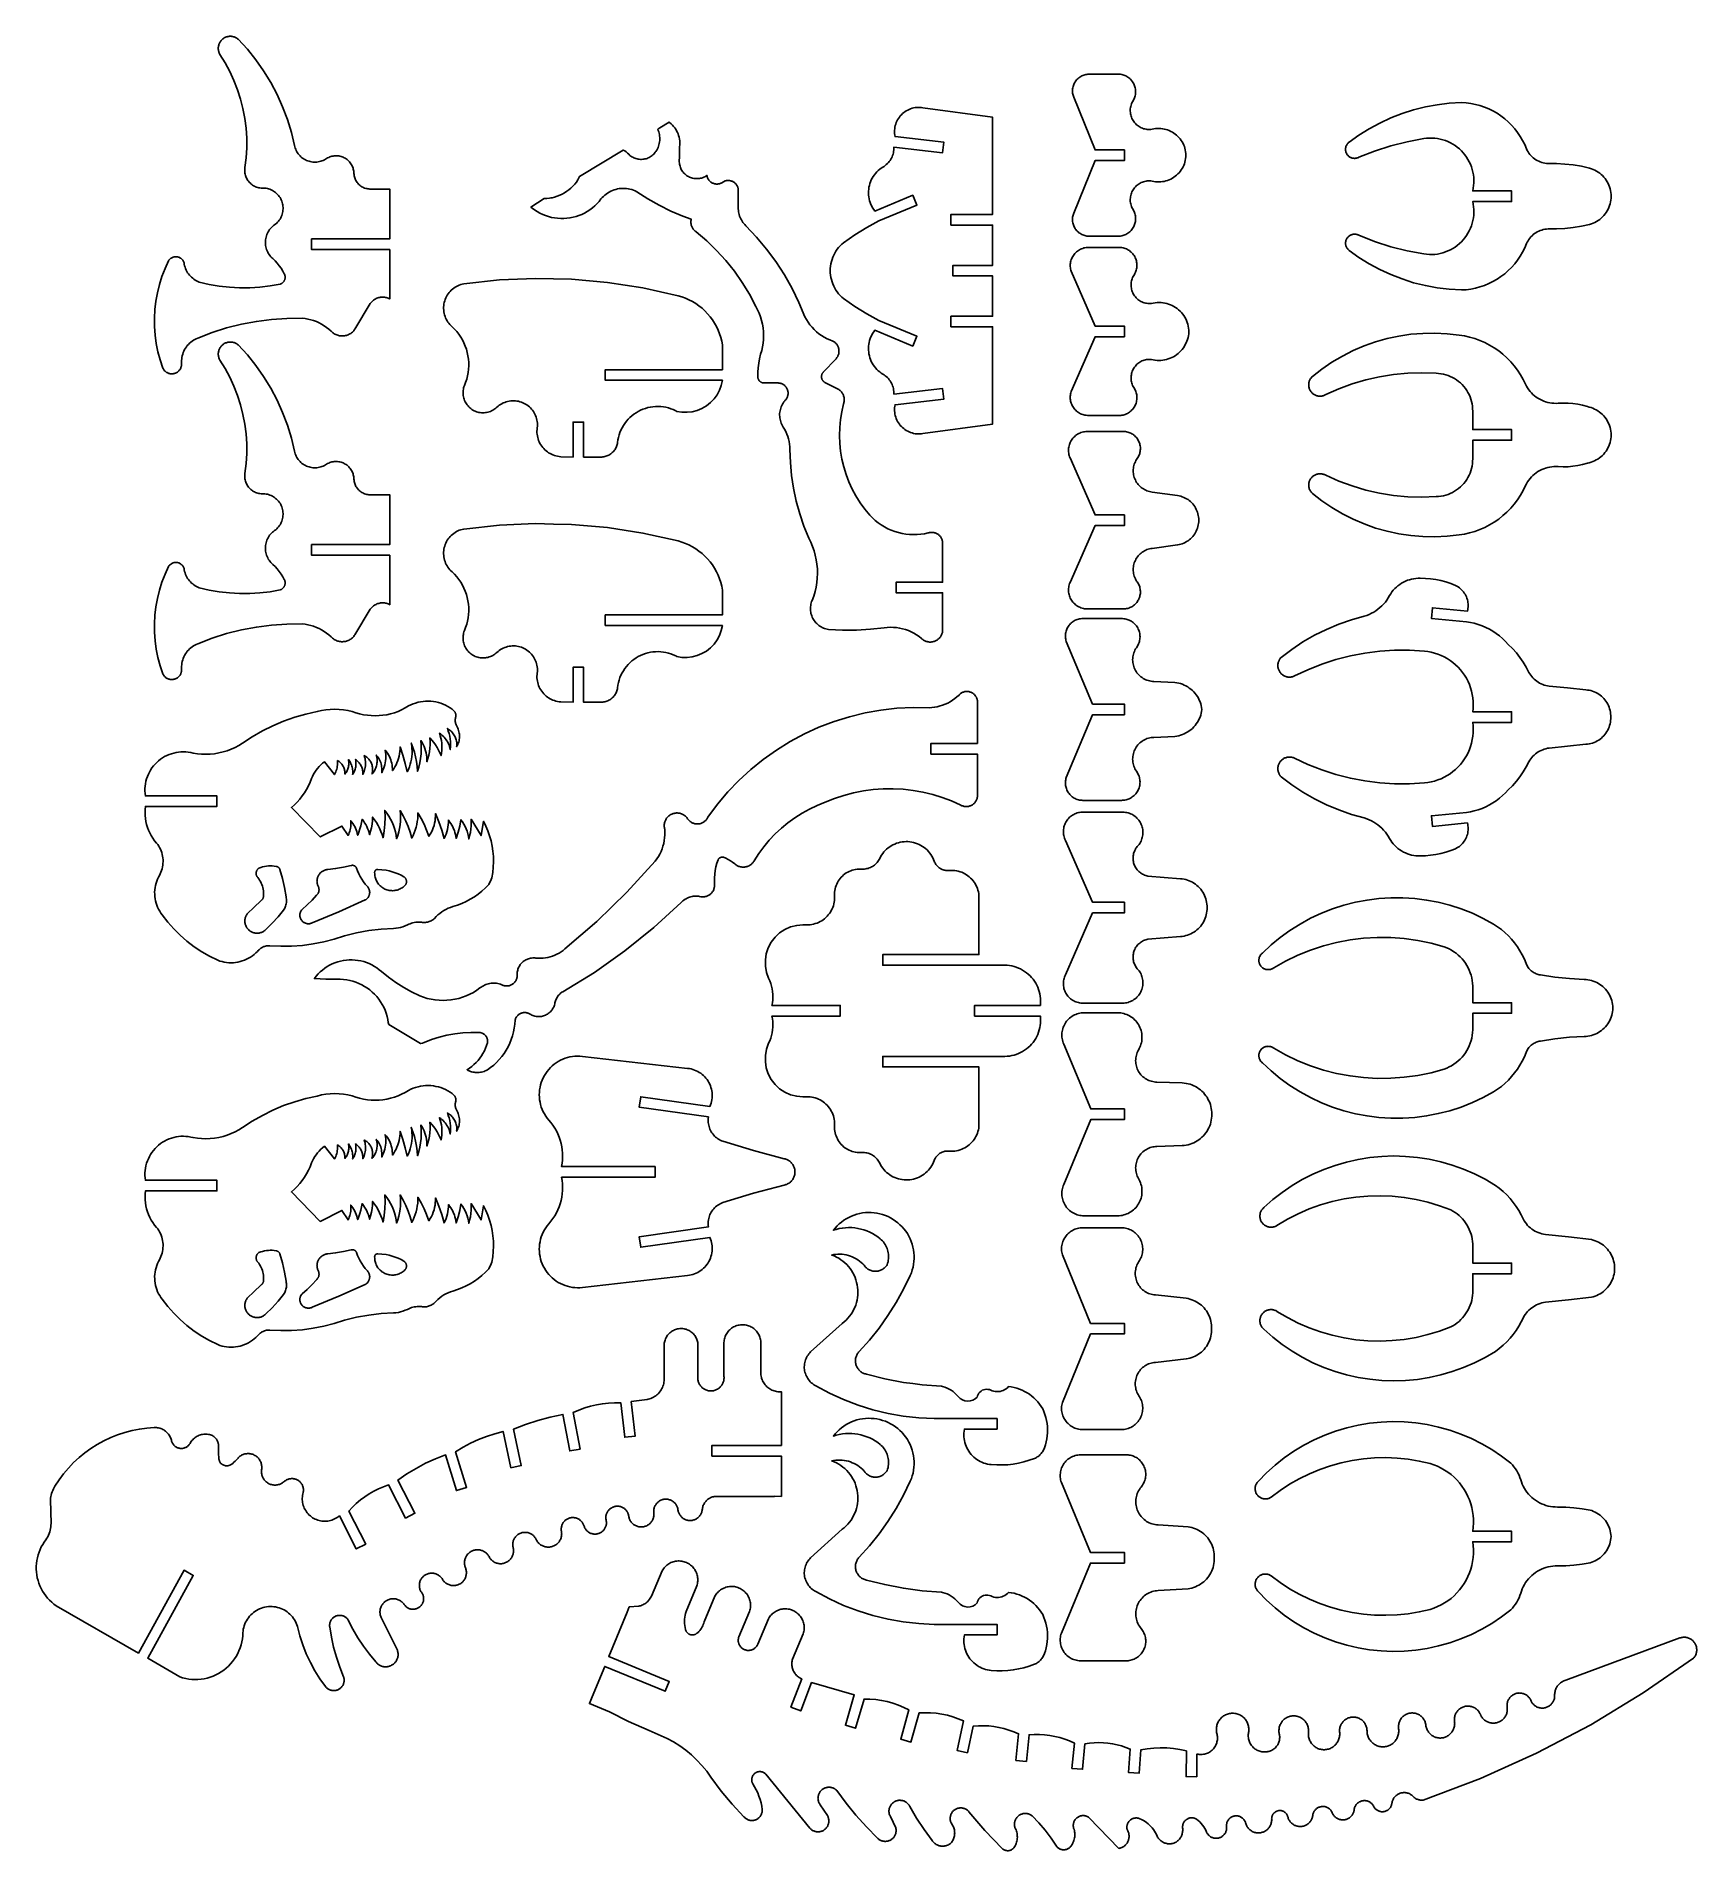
# Model space of a CAD drawing. Extents: x 11 to 463, y 3 to 497.
import ezdxf

# ---------------------------------------------------------------- set-up
doc = ezdxf.new("R2010")
doc.units = 0
doc.layers.add('P7YMWNP7_SVG', color=7, linetype='CONTINUOUS')

msp = doc.modelspace()

# ---------------------------------------------------------------- linework, layer by layer
at = {"layer": 'P7YMWNP7_SVG'}
for points in [[(78.76, 432.09), (78.8, 431.97), (78.84, 431.85), (78.86, 431.72), (78.88, 431.59), (78.88, 431.47), (78.88, 431.34), (78.88, 431.21), (78.86, 431.08), (78.83, 430.96), (78.8, 430.83), (78.76, 430.71), (78.71, 430.59), (78.66, 430.48), (78.59, 430.37), (78.52, 430.26), (78.44, 430.16), (78.36, 430.06), (78.27, 429.97), (78.18, 429.88), (78.07, 429.8), (77.97, 429.73), (77.86, 429.66), (77.74, 429.6), (77.63, 429.55), (77.51, 429.51), (74.78, 429.02), (72.02, 428.69), (69.25, 428.52), (66.48, 428.51), (63.71, 428.67), (60.96, 428.99), (58.22, 429.46), (55.52, 430.1), (55.14, 430.26), (54.77, 430.44), (54.41, 430.64), (54.07, 430.87), (53.74, 431.12), (53.42, 431.39), (53.13, 431.67), (52.85, 431.98), (52.59, 432.3), (52.36, 432.64), (52.15, 432.99), (51.96, 433.36), (51.79, 433.74), (51.65, 434.13), (51.53, 434.52), (51.44, 434.92), (51.37, 435.33), (51.32, 435.48), (51.27, 435.62), (51.2, 435.75), (51.12, 435.88), (51.04, 436.01), (50.95, 436.13), (50.85, 436.25), (50.74, 436.35), (50.62, 436.45), (50.5, 436.55), (50.38, 436.63), (50.24, 436.71), (50.11, 436.77), (49.97, 436.83), (49.82, 436.88), (49.68, 436.92), (49.53, 436.95), (49.38, 436.97), (49.23, 436.98), (49.07, 436.98), (48.92, 436.97), (48.77, 436.95), (48.62, 436.92), (48.48, 436.88), (48.33, 436.83), (48.19, 436.77), (48.05, 436.71), (47.92, 436.63), (47.8, 436.55), (47.68, 436.46), (47.56, 436.36), (47.45, 436.25), (47.35, 436.13), (47.26, 436.01), (47.18, 435.89), (46.2, 433.79), (45.37, 431.63), (44.67, 429.43), (44.11, 427.18), (43.69, 424.91), (43.42, 422.61), (43.3, 420.3), (43.32, 417.99), (43.49, 415.68), (43.8, 413.39), (44.26, 411.12), (44.85, 408.89), (45.59, 406.7), (45.67, 406.54), (45.76, 406.39), (45.85, 406.25), (45.96, 406.11), (46.07, 405.98), (46.2, 405.85), (46.33, 405.74), (46.46, 405.63), (46.61, 405.53), (46.76, 405.45), (46.92, 405.37), (47.08, 405.3), (47.24, 405.24), (47.41, 405.2), (47.58, 405.16), (47.75, 405.14), (47.93, 405.12), (48.1, 405.12), (48.27, 405.13), (48.45, 405.15), (48.62, 405.19), (48.79, 405.23), (48.95, 405.29), (49.11, 405.35), (49.27, 405.43), (49.42, 405.51), (49.57, 405.61), (49.71, 405.71), (49.84, 405.82), (49.96, 405.95), (50.08, 406.08), (50.19, 406.21), (50.29, 406.36), (50.38, 406.51), (50.46, 406.66), (50.52, 406.82), (50.58, 406.99), (50.63, 407.15), (50.67, 407.32), (50.69, 407.5), (50.71, 407.67), (50.71, 407.84), (50.69, 408.29), (50.7, 408.73), (50.73, 409.17), (50.8, 409.61), (50.89, 410.05), (51.01, 410.47), (51.16, 410.89), (51.33, 411.3), (51.53, 411.7), (51.75, 412.08), (52, 412.45), (52.27, 412.8), (52.56, 413.13), (52.87, 413.45), (53.2, 413.74), (53.55, 414.02), (53.92, 414.27), (54.3, 414.49), (54.7, 414.69), (55.11, 414.87), (58.99, 416.36), (62.95, 417.61), (66.99, 418.63), (71.07, 419.4), (75.2, 419.94), (79.35, 420.22), (83.5, 420.26), (84.3, 420.17), (85.09, 420.03), (85.87, 419.84), (86.63, 419.61), (87.38, 419.32), (88.11, 418.99), (88.82, 418.62), (89.51, 418.2), (90.17, 417.75), (90.8, 417.25), (91.39, 416.71), (91.58, 416.53), (91.78, 416.35), (92, 416.19), (92.22, 416.04), (92.45, 415.91), (92.69, 415.79), (92.93, 415.69), (93.18, 415.6), (93.44, 415.53), (93.7, 415.48), (93.97, 415.44), (94.23, 415.42), (94.5, 415.42), (94.76, 415.43), (95.03, 415.47), (95.29, 415.51), (95.55, 415.58), (95.8, 415.66), (96.05, 415.76), (96.29, 415.87), (96.53, 416), (96.75, 416.14), (96.96, 416.3), (97.17, 416.47), (97.36, 416.66), (97.54, 416.85), (97.71, 417.06), (97.87, 417.28), (102.06, 424.25), (102.22, 424.45), (102.39, 424.65), (102.57, 424.84), (102.76, 425.01), (102.96, 425.18), (103.17, 425.32), (103.4, 425.46), (103.63, 425.58), (103.86, 425.69), (104.1, 425.78), (104.35, 425.85), (104.61, 425.91), (104.86, 425.95), (105.12, 425.98), (105.38, 425.99), (105.64, 425.99), (105.9, 425.96), (106.15, 425.92), (106.41, 425.87), (106.66, 425.8), (106.9, 425.71), (107.14, 425.61), (107.37, 425.49), (107.37, 438.94), (86.07, 438.94), (86.07, 441.82), (107.37, 441.82), (107.37, 455.38), (102.22, 455.38), (101.94, 455.38), (101.65, 455.4), (101.36, 455.43), (101.08, 455.49), (100.8, 455.56), (100.52, 455.65), (100.26, 455.76), (100, 455.88), (99.74, 456.02), (99.5, 456.18), (99.27, 456.35), (99.05, 456.54), (98.85, 456.74), (98.65, 456.96), (98.47, 457.18), (98.31, 457.42), (98.16, 457.67), (98.03, 457.93), (97.91, 458.19), (97.82, 458.46), (97.74, 458.74), (97.68, 459.02), (97.63, 459.31), (97.61, 459.59), (97.6, 459.91), (97.56, 460.22), (97.51, 460.53), (97.44, 460.83), (97.35, 461.13), (97.24, 461.42), (97.11, 461.71), (96.97, 461.98), (96.8, 462.25), (96.62, 462.5), (96.43, 462.75), (96.22, 462.98), (95.99, 463.19), (95.75, 463.39), (95.5, 463.58), (95.24, 463.75), (94.96, 463.9), (94.68, 464.03), (94.39, 464.15), (94.09, 464.24), (93.79, 464.32), (93.48, 464.38), (93.17, 464.42), (92.86, 464.43), (92.55, 464.43), (92.24, 464.41), (91.93, 464.37), (91.62, 464.3), (91.32, 464.22), (91.02, 464.12), (90.73, 464), (90.45, 463.86), (90.18, 463.71), (89.88, 463.51), (89.57, 463.34), (89.24, 463.18), (88.91, 463.05), (88.57, 462.94), (88.22, 462.85), (87.87, 462.78), (87.51, 462.73), (87.15, 462.71), (86.79, 462.71), (86.43, 462.73), (86.08, 462.78), (85.73, 462.85), (85.38, 462.94), (85.04, 463.05), (84.7, 463.18), (84.38, 463.34), (84.06, 463.51), (83.76, 463.71), (83.47, 463.92), (83.2, 464.15), (82.94, 464.4), (82.7, 464.67), (82.47, 464.95), (82.26, 465.24), (82.07, 465.54), (81.9, 465.86), (81.76, 466.19), (81.63, 466.52), (81.52, 466.87), (81.44, 467.22), (80.58, 470.8), (79.51, 474.33), (78.21, 477.78), (76.69, 481.14), (74.96, 484.39), (73.03, 487.54), (70.91, 490.55), (68.6, 493.42), (66.11, 496.14), (65.95, 496.28), (65.77, 496.4), (65.59, 496.51), (65.4, 496.61), (65.2, 496.7), (65, 496.77), (64.8, 496.83), (64.59, 496.88), (64.38, 496.91), (64.16, 496.93), (63.95, 496.93), (63.74, 496.93), (63.52, 496.9), (63.31, 496.87), (63.1, 496.82), (62.9, 496.75), (62.7, 496.68), (62.5, 496.59), (62.32, 496.49), (62.14, 496.37), (61.96, 496.25), (61.8, 496.11), (61.64, 495.96), (61.5, 495.81), (61.36, 495.64), (61.24, 495.47), (61.13, 495.28), (61.03, 495.09), (60.94, 494.9), (60.86, 494.7), (60.8, 494.49), (60.75, 494.28), (60.72, 494.07), (60.7, 493.86), (60.69, 493.65), (60.7, 493.43), (60.72, 493.22), (60.76, 493.01), (60.81, 492.8), (60.87, 492.6), (60.94, 492.39), (61.03, 492.2), (61.13, 492.01), (62.55, 489.73), (63.83, 487.36), (64.96, 484.92), (65.93, 482.41), (66.75, 479.85), (67.41, 477.25), (67.91, 474.61), (68.25, 471.94), (68.42, 469.25), (68.42, 466.56), (68.26, 463.88), (67.94, 461.21), (67.9, 460.91), (67.88, 460.61), (67.88, 460.3), (67.91, 460), (67.95, 459.69), (68, 459.4), (68.08, 459.1), (68.18, 458.81), (68.29, 458.53), (68.42, 458.26), (68.57, 457.99), (68.74, 457.73), (68.92, 457.49), (69.12, 457.26), (69.33, 457.04), (69.55, 456.83), (69.79, 456.64), (70.04, 456.46), (70.3, 456.3), (70.56, 456.16), (70.84, 456.03), (71.13, 455.92), (71.42, 455.83), (71.71, 455.76), (72.01, 455.71), (72.32, 455.67), (72.62, 455.66), (72.98, 455.66), (73.34, 455.64), (73.7, 455.59), (74.05, 455.52), (74.4, 455.43), (74.74, 455.31), (75.08, 455.17), (75.4, 455.01), (75.72, 454.83), (76.02, 454.63), (76.3, 454.41), (76.57, 454.17), (76.83, 453.92), (77.07, 453.65), (77.29, 453.36), (77.49, 453.06), (77.67, 452.75), (77.83, 452.43), (77.97, 452.09), (78.09, 451.75), (78.18, 451.4), (78.25, 451.05), (78.3, 450.69), (78.32, 450.33), (78.32, 449.97), (78.3, 449.61), (78.25, 449.25), (78.18, 448.89), (78.09, 448.55), (77.98, 448.2), (77.84, 447.87), (77.68, 447.55), (77.5, 447.23), (77.3, 446.93), (77.08, 446.64), (76.84, 446.37), (76.59, 446.12), (76.32, 445.88), (76.03, 445.66), (75.72, 445.43), (75.43, 445.19), (75.16, 444.93), (74.9, 444.65), (74.66, 444.35), (74.45, 444.04), (74.25, 443.71), (74.07, 443.38), (73.92, 443.03), (73.79, 442.67), (73.69, 442.31), (73.6, 441.94), (73.54, 441.56), (73.51, 441.18), (73.5, 440.8), (73.52, 440.42), (73.56, 440.05), (73.63, 439.67), (73.71, 439.3), (73.83, 438.94), (73.97, 438.59), (74.13, 438.24), (74.31, 437.91), (74.51, 437.59), (74.73, 437.28), (74.98, 436.99), (75.24, 436.72), (75.52, 436.46), (76.14, 435.85), (76.73, 435.21), (77.28, 434.54), (77.78, 433.83), (78.24, 433.09), (78.66, 432.33), (78.72, 432.21)], [(314.8, 457.55), (315.27, 457.45), (315.74, 457.38), (316.21, 457.34), (316.68, 457.33), (317.16, 457.35), (317.63, 457.4), (318.1, 457.48), (318.56, 457.6), (319.01, 457.74), (319.46, 457.91), (319.89, 458.1), (320.3, 458.33), (320.71, 458.58), (321.09, 458.86), (321.46, 459.16), (321.81, 459.48), (322.13, 459.83), (322.44, 460.19), (322.71, 460.58), (322.97, 460.98), (323.2, 461.39), (323.4, 461.83), (323.57, 462.27), (323.71, 462.72), (323.82, 463.18), (323.91, 463.65), (323.96, 464.12), (323.99, 464.59), (323.96, 465.07), (323.91, 465.54), (323.82, 466.01), (323.71, 466.47), (323.57, 466.92), (323.4, 467.36), (323.2, 467.79), (322.97, 468.21), (322.71, 468.61), (322.44, 469), (322.13, 469.36), (321.81, 469.71), (321.46, 470.03), (321.09, 470.33), (320.71, 470.61), (320.3, 470.86), (319.89, 471.08), (319.46, 471.28), (319.01, 471.45), (318.56, 471.59), (318.1, 471.7), (317.63, 471.79), (317.16, 471.84), (316.68, 471.86), (316.21, 471.85), (315.74, 471.81), (315.27, 471.74), (314.8, 471.64), (314.47, 471.6), (314.14, 471.58), (313.8, 471.58), (313.47, 471.6), (313.13, 471.65), (312.81, 471.72), (312.48, 471.8), (312.17, 471.91), (311.86, 472.04), (311.56, 472.19), (311.27, 472.36), (310.99, 472.55), (310.72, 472.75), (310.47, 472.97), (310.23, 473.21), (310.01, 473.46), (309.81, 473.73), (309.62, 474.01), (309.46, 474.3), (309.31, 474.6), (309.18, 474.91), (309.07, 475.22), (308.98, 475.55), (308.91, 475.88), (308.87, 476.21), (308.85, 476.54), (308.84, 476.88), (308.86, 477.21), (308.9, 477.54), (308.97, 477.87), (309.05, 478.2), (309.16, 478.52), (309.28, 478.83), (309.43, 479.13), (309.6, 479.38), (309.75, 479.64), (309.88, 479.92), (310, 480.2), (310.1, 480.48), (310.18, 480.78), (310.24, 481.07), (310.29, 481.38), (310.31, 481.68), (310.31, 481.98), (310.3, 482.29), (310.26, 482.59), (310.21, 482.89), (310.13, 483.18), (310.04, 483.47), (309.93, 483.76), (309.8, 484.03), (309.66, 484.3), (309.49, 484.56), (309.31, 484.8), (309.12, 485.04), (308.91, 485.26), (308.69, 485.46), (308.45, 485.66), (308.21, 485.83), (307.95, 485.99), (307.68, 486.14), (307.4, 486.26), (307.12, 486.37), (306.83, 486.46), (306.53, 486.53), (306.23, 486.59), (305.93, 486.62), (297.32, 486.62), (297.03, 486.58), (296.74, 486.53), (296.45, 486.46), (296.17, 486.37), (295.9, 486.26), (295.63, 486.14), (295.37, 486), (295.12, 485.84), (294.88, 485.66), (294.66, 485.48), (294.44, 485.27), (294.24, 485.06), (294.06, 484.83), (293.89, 484.59), (293.73, 484.33), (293.59, 484.07), (293.47, 483.81), (293.37, 483.53), (293.28, 483.25), (293.22, 482.96), (293.17, 482.67), (293.14, 482.37), (293.13, 482.08), (293.14, 481.79), (293.16, 481.49), (293.21, 481.2), (293.27, 480.91), (293.36, 480.63), (293.46, 480.35), (299.28, 466.03), (307.24, 466.03), (307.24, 463.15), (299.28, 463.15), (293.46, 448.84), (293.36, 448.56), (293.27, 448.28), (293.21, 447.99), (293.16, 447.7), (293.14, 447.4), (293.13, 447.11), (293.14, 446.81), (293.17, 446.52), (293.22, 446.23), (293.28, 445.94), (293.37, 445.66), (293.47, 445.38), (293.59, 445.11), (293.73, 444.85), (293.89, 444.6), (294.06, 444.36), (294.24, 444.13), (294.44, 443.92), (294.66, 443.71), (294.88, 443.52), (295.12, 443.35), (295.37, 443.19), (295.63, 443.05), (295.9, 442.92), (296.17, 442.82), (296.45, 442.73), (296.74, 442.66), (297.03, 442.6), (297.32, 442.57), (305.93, 442.57), (306.23, 442.6), (306.53, 442.66), (306.83, 442.73), (307.12, 442.82), (307.4, 442.92), (307.68, 443.05), (307.95, 443.19), (308.21, 443.36), (308.45, 443.53), (308.69, 443.73), (308.91, 443.93), (309.12, 444.15), (309.31, 444.39), (309.49, 444.63), (309.66, 444.89), (309.8, 445.16), (309.93, 445.43), (310.04, 445.72), (310.13, 446.01), (310.21, 446.3), (310.26, 446.6), (310.3, 446.9), (310.31, 447.21), (310.31, 447.51), (310.29, 447.81), (310.24, 448.11), (310.18, 448.41), (310.1, 448.7), (310, 448.99), (309.88, 449.27), (309.75, 449.54), (309.6, 449.81), (309.43, 450.06), (309.28, 450.36), (309.16, 450.67), (309.05, 450.99), (308.97, 451.32), (308.9, 451.65), (308.86, 451.98), (308.84, 452.31), (308.85, 452.65), (308.87, 452.98), (308.91, 453.31), (308.98, 453.64), (309.07, 453.97), (309.18, 454.28), (309.31, 454.59), (309.46, 454.89), (309.62, 455.18), (309.81, 455.46), (310.01, 455.73), (310.23, 455.98), (310.47, 456.22), (310.72, 456.44), (310.99, 456.64), (311.27, 456.83), (311.56, 457), (311.86, 457.15), (312.17, 457.27), (312.48, 457.38), (312.81, 457.47), (313.13, 457.54), (313.47, 457.59), (313.8, 457.61), (314.14, 457.61), (314.47, 457.59)], [(367.5, 441.28), (367.47, 441.12), (367.44, 440.96), (367.43, 440.81), (367.42, 440.65), (367.43, 440.49), (367.44, 440.33), (367.47, 440.17), (367.5, 440.02), (367.55, 439.87), (367.61, 439.72), (367.67, 439.57), (367.75, 439.43), (367.83, 439.3), (367.92, 439.17), (368.02, 439.04), (368.13, 438.93), (368.24, 438.82), (368.37, 438.71), (371.05, 436.8), (373.85, 435.06), (376.75, 433.49), (379.74, 432.11), (382.81, 430.92), (385.95, 429.92), (389.15, 429.12), (392.39, 428.52), (395.66, 428.12), (398.95, 427.93), (400.22, 428.01), (401.49, 428.18), (402.75, 428.43), (403.99, 428.76), (405.2, 429.17), (406.38, 429.66), (407.53, 430.23), (408.64, 430.86), (409.71, 431.57), (410.73, 432.35), (411.7, 433.19), (412.61, 434.09), (413.46, 435.05), (414.24, 436.06), (414.96, 437.12), (415.61, 438.22), (416.18, 439.37), (416.68, 440.55), (416.87, 440.94), (417.09, 441.32), (417.33, 441.69), (417.6, 442.04), (417.89, 442.37), (418.19, 442.69), (418.52, 442.98), (418.87, 443.25), (419.23, 443.49), (419.61, 443.72), (420, 443.92), (420.4, 444.09), (420.82, 444.23), (421.24, 444.35), (421.67, 444.44), (422.1, 444.5), (422.54, 444.54), (424.82, 444.54), (427.09, 444.66), (429.35, 444.91), (431.59, 445.28), (433.81, 445.77), (434.31, 445.92), (434.79, 446.1), (435.27, 446.32), (435.73, 446.56), (436.17, 446.83), (436.59, 447.14), (436.99, 447.46), (437.37, 447.82), (437.73, 448.2), (438.06, 448.6), (438.36, 449.02), (438.64, 449.46), (438.88, 449.92), (439.1, 450.39), (439.28, 450.87), (439.43, 451.37), (439.55, 451.87), (439.64, 452.39), (439.69, 452.9), (439.71, 453.42), (439.69, 453.94), (439.64, 454.46), (439.55, 454.97), (439.43, 455.47), (439.28, 455.97), (439.1, 456.46), (438.88, 456.93), (438.64, 457.38), (438.36, 457.83), (438.06, 458.25), (437.73, 458.65), (437.37, 459.03), (436.99, 459.38), (436.59, 459.71), (436.17, 460.01), (435.73, 460.28), (435.27, 460.53), (434.79, 460.74), (434.31, 460.92), (433.81, 461.07), (431.59, 461.57), (429.35, 461.94), (427.09, 462.18), (424.82, 462.31), (422.54, 462.3), (422.1, 462.34), (421.67, 462.4), (421.24, 462.49), (420.82, 462.61), (420.4, 462.76), (420, 462.93), (419.61, 463.13), (419.23, 463.35), (418.87, 463.6), (418.52, 463.87), (418.19, 464.16), (417.89, 464.47), (417.6, 464.8), (417.33, 465.15), (417.09, 465.52), (416.87, 465.9), (416.68, 466.29), (416.18, 467.47), (415.61, 468.62), (414.96, 469.72), (414.24, 470.78), (413.46, 471.79), (412.61, 472.75), (411.7, 473.65), (410.73, 474.49), (409.71, 475.27), (408.64, 475.98), (407.53, 476.62), (406.38, 477.18), (405.2, 477.67), (403.99, 478.08), (402.75, 478.41), (401.49, 478.66), (400.22, 478.83), (398.95, 478.91), (395.66, 478.72), (392.39, 478.32), (389.15, 477.72), (385.95, 476.92), (382.81, 475.92), (379.74, 474.73), (376.75, 473.35), (373.85, 471.78), (371.05, 470.04), (368.37, 468.13), (368.24, 468.03), (368.13, 467.92), (368.02, 467.8), (367.92, 467.68), (367.83, 467.55), (367.75, 467.41), (367.67, 467.27), (367.61, 467.13), (367.55, 466.98), (367.5, 466.83), (367.47, 466.67), (367.44, 466.51), (367.43, 466.36), (367.42, 466.2), (367.43, 466.04), (367.44, 465.88), (367.47, 465.72), (367.5, 465.57), (367.55, 465.41), (367.6, 465.27), (367.66, 465.12), (367.74, 464.98), (367.82, 464.84), (367.91, 464.71), (368.01, 464.59), (368.12, 464.47), (368.23, 464.36), (368.35, 464.26), (368.48, 464.16), (368.62, 464.08), (368.75, 464), (368.9, 463.93), (369.05, 463.87), (369.2, 463.82), (369.35, 463.79), (369.51, 463.76), (369.67, 463.74), (369.82, 463.73), (369.98, 463.73), (370.14, 463.74), (370.3, 463.76), (370.45, 463.79), (370.61, 463.84), (370.76, 463.89), (370.91, 463.95), (371.05, 464.02), (375.34, 465.72), (379.73, 467.14), (384.21, 468.27), (388.75, 469.12), (389.48, 469.22), (390.23, 469.26), (390.97, 469.27), (391.71, 469.22), (392.44, 469.13), (393.17, 468.99), (393.89, 468.81), (394.6, 468.58), (395.29, 468.3), (395.96, 467.99), (396.61, 467.63), (397.23, 467.23), (397.83, 466.79), (398.4, 466.32), (398.94, 465.81), (399.45, 465.26), (399.92, 464.69), (400.35, 464.09), (400.74, 463.46), (401.1, 462.81), (401.41, 462.13), (401.68, 461.44), (401.9, 460.73), (402.08, 460.01), (402.21, 459.28), (402.3, 458.55), (402.34, 457.81), (402.33, 457.06), (402.27, 456.32), (402.17, 455.59), (402.02, 454.86), (412.62, 454.86), (412.62, 451.98), (402.02, 451.98), (402.17, 451.25), (402.27, 450.52), (402.33, 449.78), (402.34, 449.04), (402.3, 448.3), (402.21, 447.56), (402.08, 446.83), (401.9, 446.11), (401.68, 445.4), (401.41, 444.71), (401.1, 444.04), (400.74, 443.38), (400.35, 442.76), (399.92, 442.15), (399.45, 441.58), (398.94, 441.04), (398.4, 440.53), (397.83, 440.05), (397.23, 439.61), (396.61, 439.21), (395.96, 438.86), (395.29, 438.54), (394.6, 438.27), (393.89, 438.04), (393.17, 437.85), (392.44, 437.71), (391.71, 437.62), (390.97, 437.58), (390.23, 437.58), (389.48, 437.63), (388.75, 437.72), (384.21, 438.57), (379.73, 439.7), (375.34, 441.12), (371.05, 442.82), (370.91, 442.89), (370.76, 442.95), (370.61, 443.01), (370.45, 443.05), (370.3, 443.08), (370.14, 443.1), (369.98, 443.11), (369.82, 443.11), (369.67, 443.11), (369.51, 443.09), (369.35, 443.06), (369.2, 443.02), (369.05, 442.97), (368.9, 442.91), (368.75, 442.84), (368.62, 442.76), (368.48, 442.68), (368.35, 442.58), (368.23, 442.48), (368.12, 442.37), (368.01, 442.25), (367.91, 442.13), (367.82, 442), (367.74, 441.86), (367.66, 441.72), (367.6, 441.58), (367.55, 441.43)], [(233.93, 423.46), (237.15, 421.49), (240.46, 419.67), (250.79, 415.35), (249.68, 412.69), (239.35, 417.01), (239.04, 416.58), (238.75, 416.14), (238.5, 415.67), (238.27, 415.19), (238.08, 414.7), (237.92, 414.2), (237.79, 413.68), (237.7, 413.16), (237.64, 412.63), (237.62, 412.11), (237.63, 411.58), (237.67, 411.05), (237.75, 410.52), (237.86, 410.01), (238.01, 409.5), (238.18, 409), (238.39, 408.51), (238.64, 408.04), (238.91, 407.59), (239.21, 407.15), (239.54, 406.74), (239.89, 406.34), (240.27, 405.97), (240.67, 405.63), (241.1, 405.31), (241.54, 405.02), (241.87, 404.82), (242.18, 404.6), (242.47, 404.36), (242.75, 404.1), (243.02, 403.82), (243.26, 403.52), (243.49, 403.22), (243.69, 402.89), (243.88, 402.56), (244.04, 402.21), (244.18, 401.85), (244.3, 401.49), (244.39, 401.12), (244.46, 400.74), (244.5, 400.36), (244.52, 399.98), (244.52, 399.6), (257.8, 401.12), (258.13, 398.26), (244.85, 396.73), (244.77, 396.31), (244.73, 395.88), (244.71, 395.45), (244.72, 395.03), (244.76, 394.6), (244.82, 394.17), (244.92, 393.76), (245.04, 393.34), (245.18, 392.94), (245.35, 392.55), (245.55, 392.17), (245.77, 391.8), (246.02, 391.45), (246.28, 391.11), (246.57, 390.79), (246.88, 390.49), (247.21, 390.22), (247.55, 389.96), (247.91, 389.73), (248.29, 389.52), (248.67, 389.33), (249.07, 389.17), (249.48, 389.04), (249.9, 388.93), (250.32, 388.85), (250.74, 388.8), (251.17, 388.78), (251.6, 388.78), (252.03, 388.81), (252.45, 388.87), (271.4, 391.45), (271.4, 417.52), (271.4, 417.92), (260.05, 417.92), (260.05, 420.4), (260.05, 420.8), (271.4, 420.8), (271.4, 431.75), (260.57, 431.75), (260.57, 434.63), (271.4, 434.63), (271.4, 445.59), (260.05, 445.59), (260.05, 445.98), (260.05, 448.47), (271.4, 448.47), (271.4, 448.87), (271.4, 474.93), (252.45, 477.51), (252.03, 477.57), (251.6, 477.6), (251.17, 477.61), (250.74, 477.58), (250.32, 477.53), (249.9, 477.45), (249.48, 477.35), (249.07, 477.21), (248.67, 477.05), (248.29, 476.87), (247.91, 476.66), (247.55, 476.43), (247.21, 476.17), (246.88, 475.89), (246.57, 475.59), (246.28, 475.28), (246.02, 474.94), (245.77, 474.59), (245.55, 474.22), (245.35, 473.84), (245.18, 473.45), (245.04, 473.04), (244.92, 472.63), (244.82, 472.21), (244.76, 471.79), (244.72, 471.36), (244.71, 470.93), (244.73, 470.5), (244.77, 470.08), (244.85, 469.65), (258.13, 468.13), (257.8, 465.26), (244.52, 466.79), (244.52, 466.41), (244.5, 466.02), (244.46, 465.64), (244.39, 465.27), (244.3, 464.9), (244.18, 464.53), (244.04, 464.18), (243.88, 463.83), (243.69, 463.49), (243.49, 463.17), (243.26, 462.86), (243.02, 462.57), (242.75, 462.29), (242.47, 462.03), (242.18, 461.79), (241.87, 461.56), (241.54, 461.36), (241.1, 461.07), (240.67, 460.76), (240.27, 460.41), (239.89, 460.04), (239.54, 459.65), (239.21, 459.23), (238.91, 458.8), (238.64, 458.34), (238.39, 457.87), (238.18, 457.39), (238.01, 456.89), (237.86, 456.38), (237.75, 455.86), (237.67, 455.34), (237.63, 454.81), (237.62, 454.28), (237.64, 453.75), (237.7, 453.23), (237.79, 452.7), (237.92, 452.19), (238.08, 451.69), (238.27, 451.19), (238.5, 450.71), (238.75, 450.25), (239.04, 449.8), (239.35, 449.37), (249.68, 453.69), (250.79, 451.04), (240.46, 446.72), (237.15, 444.9), (233.93, 442.92), (230.81, 440.8), (230.34, 440.39), (229.91, 439.95), (229.5, 439.48), (229.12, 438.99), (228.77, 438.48), (228.45, 437.94), (228.16, 437.39), (227.91, 436.82), (227.7, 436.24), (227.52, 435.65), (227.38, 435.04), (227.27, 434.43), (227.21, 433.81), (227.18, 433.19), (227.21, 432.57), (227.27, 431.96), (227.38, 431.34), (227.52, 430.74), (227.7, 430.15), (227.91, 429.56), (228.16, 429), (228.45, 428.44), (228.77, 427.91), (229.12, 427.4), (229.5, 426.91), (229.91, 426.44), (230.34, 426), (230.81, 425.59)], [(215.49, 400.99), (215.56, 400.83), (215.62, 400.65), (215.67, 400.48), (215.7, 400.3), (215.73, 400.12), (215.74, 399.93), (215.74, 399.75), (215.73, 399.57), (215.7, 399.39), (215.67, 399.21), (215.62, 399.03), (215.56, 398.86), (215.49, 398.69), (215.41, 398.53), (215.32, 398.37), (215.22, 398.22), (215.11, 398.07), (214.99, 397.93), (214.86, 397.8), (214.62, 397.5), (214.4, 397.19), (214.2, 396.86), (214.02, 396.52), (213.87, 396.17), (213.73, 395.81), (213.63, 395.44), (213.54, 395.06), (213.48, 394.68), (213.44, 394.3), (213.43, 393.92), (213.45, 393.53), (213.49, 393.15), (213.55, 392.77), (213.64, 392.4), (213.75, 392.03), (213.89, 391.67), (214.05, 391.32), (214.23, 390.98), (214.43, 390.66), (214.8, 390.05), (215.13, 389.41), (215.42, 388.76), (215.67, 388.09), (215.87, 387.41), (216.03, 386.71), (216.15, 386.01), (216.22, 385.3), (216.25, 384.59), (216.38, 381.04), (216.71, 377.5), (217.24, 373.99), (217.98, 370.52), (218.9, 367.09), (220.03, 363.72), (221.34, 360.42), (221.9, 359.31), (222.39, 358.16), (222.8, 356.98), (223.14, 355.77), (223.41, 354.55), (223.6, 353.32), (223.7, 352.07), (223.74, 350.82), (223.69, 349.57), (223.56, 348.33), (223.36, 347.1), (223.07, 345.88), (222.71, 344.68), (222.28, 343.51), (222.15, 343.17), (222.04, 342.83), (221.95, 342.48), (221.89, 342.12), (221.84, 341.76), (221.82, 341.4), (221.83, 341.04), (221.85, 340.68), (221.9, 340.32), (221.97, 339.97), (222.07, 339.62), (222.18, 339.28), (222.32, 338.94), (222.47, 338.62), (222.65, 338.3), (222.85, 338), (223.07, 337.71), (223.3, 337.44), (223.55, 337.18), (223.82, 336.93), (224.1, 336.71), (224.39, 336.5), (224.7, 336.31), (225.02, 336.14), (225.35, 335.99), (225.69, 335.87), (226.04, 335.76), (226.39, 335.68), (226.74, 335.62), (230.53, 335.41), (234.33, 335.42), (238.12, 335.64), (241.89, 336.07), (242.72, 336.16), (243.56, 336.19), (244.4, 336.17), (245.23, 336.09), (246.06, 335.96), (246.87, 335.78), (247.68, 335.55), (248.47, 335.27), (249.23, 334.93), (249.98, 334.55), (250.7, 334.12), (251.39, 333.65), (252.05, 333.13), (252.21, 332.99), (252.38, 332.85), (252.55, 332.72), (252.74, 332.61), (252.93, 332.51), (253.13, 332.42), (253.34, 332.34), (253.54, 332.28), (253.76, 332.23), (253.97, 332.2), (254.19, 332.17), (254.4, 332.17), (254.62, 332.17), (254.84, 332.19), (255.05, 332.23), (255.27, 332.28), (255.47, 332.34), (255.68, 332.41), (255.88, 332.5), (256.07, 332.6), (256.26, 332.71), (256.44, 332.84), (256.61, 332.97), (256.77, 333.12), (256.92, 333.27), (257.06, 333.44), (257.19, 333.61), (257.31, 333.8), (257.42, 333.99), (257.51, 334.18), (257.59, 334.38), (257.66, 334.59), (257.72, 334.8), (257.76, 335.01), (257.79, 335.23), (257.8, 335.45), (257.8, 345.56), (245.14, 345.56), (245.14, 348.44), (257.8, 348.44), (257.8, 359.26), (257.78, 359.45), (257.74, 359.64), (257.7, 359.83), (257.64, 360.01), (257.57, 360.19), (257.49, 360.36), (257.39, 360.53), (257.29, 360.7), (257.18, 360.85), (257.05, 361), (256.92, 361.14), (256.78, 361.27), (256.63, 361.39), (256.47, 361.51), (256.31, 361.61), (256.14, 361.7), (255.96, 361.78), (255.78, 361.85), (255.6, 361.9), (255.41, 361.95), (255.22, 361.98), (255.03, 362), (254.84, 362.01), (254.65, 362), (254.45, 361.98), (254.26, 361.96), (254.07, 361.91), (253.89, 361.86), (252.89, 361.65), (251.87, 361.5), (250.85, 361.41), (249.82, 361.39), (248.8, 361.43), (247.78, 361.54), (246.77, 361.71), (245.77, 361.94), (244.79, 362.24), (243.83, 362.59), (242.89, 363.01), (241.98, 363.48), (241.1, 364.01), (240.26, 364.6), (239.45, 365.23), (238.69, 365.92), (237.97, 366.65), (236.6, 368.31), (235.33, 370.06), (234.19, 371.9), (233.16, 373.8), (232.27, 375.76), (231.5, 377.78), (230.87, 379.85), (230.37, 381.95), (230.01, 384.08), (229.79, 386.22), (229.72, 388.38), (229.78, 390.54), (229.98, 392.69), (230.33, 394.82), (230.81, 396.93), (230.88, 397.14), (230.93, 397.35), (230.97, 397.57), (231, 397.79), (231.01, 398.01), (231.01, 398.23), (230.99, 398.45), (230.96, 398.67), (230.92, 398.89), (230.86, 399.1), (230.78, 399.31), (230.7, 399.51), (230.6, 399.71), (230.49, 399.9), (230.36, 400.08), (230.23, 400.26), (230.08, 400.42), (229.93, 400.58), (229.76, 400.72), (229.58, 400.86), (229.4, 400.98), (227.57, 401.87), (225.77, 402.81), (225.67, 402.87), (225.58, 402.93), (225.49, 402.99), (225.4, 403.06), (225.32, 403.14), (225.24, 403.22), (225.17, 403.31), (225.11, 403.4), (225.05, 403.49), (225, 403.59), (224.95, 403.69), (224.91, 403.8), (224.88, 403.9), (224.86, 404.01), (224.84, 404.12), (224.83, 404.23), (224.82, 404.34), (224.83, 404.45), (224.84, 404.57), (224.85, 404.68), (224.88, 404.78), (224.91, 404.89), (224.95, 405), (225, 405.1), (225.05, 405.2), (225.11, 405.29), (225.17, 405.38), (225.24, 405.47), (225.32, 405.55), (228.79, 409.25), (228.92, 409.4), (229.04, 409.55), (229.14, 409.72), (229.24, 409.88), (229.32, 410.06), (229.4, 410.24), (229.46, 410.42), (229.51, 410.61), (229.55, 410.8), (229.58, 410.99), (229.59, 411.18), (229.59, 411.38), (229.58, 411.57), (229.56, 411.76), (229.53, 411.95), (229.48, 412.14), (229.42, 412.33), (229.35, 412.51), (229.27, 412.68), (229.18, 412.86), (229.08, 413.02), (228.97, 413.18), (228.84, 413.33), (228.71, 413.47), (228.57, 413.6), (228.42, 413.73), (228.27, 413.84), (228.1, 413.95), (227.94, 414.04), (227.13, 414.34), (226.34, 414.69), (225.58, 415.09), (224.85, 415.54), (224.15, 416.04), (223.48, 416.58), (222.84, 417.16), (222.25, 417.78), (221.7, 418.44), (221.19, 419.14), (220.73, 419.86), (220.32, 420.62), (218.69, 424.55), (216.82, 428.37), (214.72, 432.07), (212.41, 435.64), (209.88, 439.06), (207.15, 442.33), (204.24, 445.42), (203.96, 445.7), (203.69, 445.99), (203.45, 446.3), (203.23, 446.63), (203.02, 446.97), (202.84, 447.32), (202.68, 447.68), (202.54, 448.04), (202.42, 448.42), (202.33, 448.8), (202.26, 449.19), (202.22, 449.58), (202.2, 449.98), (202.2, 455.06), (202.18, 455.23), (202.16, 455.41), (202.13, 455.58), (202.09, 455.75), (202.03, 455.91), (201.97, 456.07), (201.89, 456.23), (201.81, 456.38), (201.71, 456.53), (201.61, 456.67), (201.5, 456.8), (201.38, 456.93), (201.25, 457.04), (201.12, 457.15), (200.98, 457.25), (200.83, 457.35), (200.68, 457.43), (200.52, 457.5), (200.35, 457.56), (200.19, 457.61), (200.02, 457.65), (199.85, 457.68), (199.68, 457.7), (199.5, 457.71), (199.33, 457.71), (199.16, 457.7), (198.98, 457.67), (198.81, 457.63), (198.65, 457.59), (198.48, 457.53), (198.32, 457.46), (198.17, 457.39), (198.02, 457.3), (197.87, 457.2), (197.72, 457.1), (197.56, 457.02), (197.4, 456.95), (197.23, 456.89), (197.07, 456.84), (196.89, 456.8), (196.72, 456.77), (196.54, 456.75), (196.36, 456.74), (196.19, 456.75), (196.01, 456.77), (195.83, 456.8), (195.66, 456.84), (195.49, 456.89), (195.33, 456.95), (195.16, 457.02), (195.01, 457.1), (194.86, 457.2), (194.71, 457.3), (194.57, 457.41), (194.44, 457.53), (194.32, 457.66), (194.21, 457.8), (194.1, 457.94), (194.01, 458.09), (193.92, 458.25), (193.85, 458.41), (193.78, 458.57), (193.73, 458.74), (193.69, 458.91), (193.66, 459.09), (193.65, 459.12), (193.58, 459.04), (193.32, 458.88), (193.05, 458.73), (192.77, 458.6), (192.48, 458.48), (192.19, 458.39), (191.89, 458.31), (191.59, 458.26), (191.29, 458.22), (190.98, 458.21), (190.67, 458.21), (190.36, 458.23), (190.06, 458.28), (189.76, 458.34), (189.46, 458.42), (189.17, 458.52), (188.89, 458.64), (188.61, 458.78), (188.35, 458.93), (188.09, 459.11), (187.85, 459.3), (187.62, 459.5), (187.4, 459.72), (187.2, 459.95), (187.01, 460.19), (186.84, 460.45), (186.69, 460.72), (186.55, 460.99), (186.43, 461.28), (186.34, 461.57), (186.25, 461.86), (186.19, 462.16), (186.15, 462.47), (186.13, 462.78), (186.13, 463.08), (186.16, 464.02), (186.23, 465.8), (186.25, 468.52), (186.18, 468.99), (186.08, 469.46), (185.95, 469.92), (185.79, 470.37), (185.61, 470.81), (185.39, 471.24), (185.15, 471.65), (184.88, 472.05), (184.59, 472.42), (184.28, 472.78), (183.94, 473.12), (183.58, 473.44), (183.39, 473.58), (180.85, 472), (180.28, 471.64), (180.41, 471.32), (180.55, 470.95), (180.65, 470.57), (180.74, 470.18), (180.79, 469.79), (180.83, 469.39), (180.83, 468.99), (180.82, 468.6), (180.77, 468.2), (180.7, 467.81), (180.61, 467.43), (180.49, 467.05), (180.35, 466.68), (180.19, 466.32), (180, 465.97), (179.79, 465.63), (179.61, 465.38), (179.41, 465.13), (179.2, 464.9), (178.98, 464.69), (178.74, 464.49), (178.49, 464.3), (178.23, 464.13), (177.96, 463.98), (177.67, 463.85), (177.39, 463.73), (177.09, 463.64), (176.79, 463.56), (176.48, 463.5), (176.17, 463.47), (175.86, 463.45), (175.55, 463.45), (175.24, 463.47), (174.93, 463.52), (174.63, 463.58), (174.32, 463.66), (174.03, 463.76), (173.74, 463.88), (173.46, 464.02), (173.19, 464.17), (172.93, 464.35), (172.69, 464.54), (172.37, 464.87), (172.02, 465.19), (171.66, 465.48), (171.28, 465.75), (170.88, 465.99), (159, 458.84), (158.55, 457.85), (158.13, 457.26), (157.67, 456.7), (157.17, 456.16), (156.64, 455.66), (156.08, 455.2), (155.5, 454.77), (154.88, 454.38), (154.24, 454.02), (153.59, 453.71), (152.91, 453.44), (152.22, 453.22), (151.51, 453.04), (151.17, 452.97), (150.8, 452.9), (150.08, 452.81), (149.35, 452.77), (145.77, 450.5), (146.09, 450.23), (146.77, 449.72), (147.48, 449.27), (148.21, 448.85), (148.97, 448.49), (149.75, 448.17), (150.55, 447.91), (151.37, 447.69), (152.2, 447.53), (153.03, 447.43), (153.87, 447.37), (154.72, 447.38), (155.56, 447.43), (156.39, 447.54), (157.22, 447.7), (158.03, 447.92), (158.83, 448.19), (159.61, 448.5), (160.37, 448.87), (161.11, 449.29), (161.81, 449.75), (162.48, 450.26), (163.12, 450.8), (163.73, 451.39), (164.29, 452.02), (164.82, 452.68), (165.14, 453.05), (165.48, 453.4), (165.84, 453.72), (166.22, 454.03), (166.63, 454.31), (167.04, 454.56), (167.48, 454.79), (167.92, 454.99), (168.38, 455.16), (168.85, 455.3), (169.33, 455.41), (169.81, 455.49), (170.3, 455.54), (170.78, 455.57), (171.27, 455.56), (171.76, 455.52), (172.24, 455.45), (172.72, 455.35), (173.19, 455.22), (173.66, 455.06), (174.11, 454.87), (174.55, 454.65), (177.55, 452.73), (180.66, 450.97), (183.86, 449.39), (187.14, 447.99), (189.41, 447.16), (189.4, 447.12), (189.35, 446.93), (189.32, 446.73), (189.31, 446.54), (189.3, 446.34), (189.31, 446.15), (189.33, 445.95), (189.36, 445.76), (189.4, 445.57), (189.46, 445.38), (189.52, 445.2), (189.6, 445.02), (189.69, 444.84), (189.8, 444.68), (189.91, 444.51), (190.03, 444.36), (190.16, 444.22), (190.3, 444.08), (190.45, 443.95), (190.61, 443.84), (190.77, 443.73), (193.61, 441.3), (196.29, 438.7), (198.81, 435.93), (201.14, 433.01), (203.28, 429.96), (205.23, 426.77), (206.98, 423.46), (207.46, 422.55), (207.88, 421.6), (208.24, 420.63), (208.54, 419.63), (208.77, 418.62), (208.94, 417.6), (209.04, 416.57), (209.07, 415.54), (209.04, 414.5), (208.95, 413.47), (208.79, 412.45), (208.56, 411.43), (208.27, 410.44), (207.97, 409.23), (207.75, 408.01), (207.59, 406.78), (207.51, 405.54), (207.5, 404.29), (207.51, 404.18), (207.52, 404.07), (207.54, 403.96), (207.57, 403.85), (207.61, 403.74), (207.65, 403.64), (207.7, 403.54), (207.76, 403.44), (207.82, 403.35), (207.89, 403.26), (207.96, 403.17), (208.04, 403.09), (208.13, 403.02), (208.21, 402.95), (208.31, 402.88), (208.4, 402.83), (208.51, 402.78), (208.61, 402.73), (208.71, 402.69), (208.82, 402.66), (208.93, 402.64), (213.04, 402.64), (213.23, 402.63), (213.41, 402.6), (213.59, 402.57), (213.76, 402.52), (213.94, 402.46), (214.1, 402.39), (214.27, 402.31), (214.43, 402.21), (214.58, 402.11), (214.72, 402), (214.86, 401.88), (214.99, 401.75), (215.11, 401.61), (215.22, 401.47), (215.32, 401.32), (215.41, 401.16)], [(313.95, 409.06), (314.28, 409.06), (314.6, 409.04), (315.11, 408.93), (315.62, 408.84), (316.13, 408.79), (316.65, 408.78), (317.16, 408.79), (317.68, 408.84), (318.19, 408.92), (318.69, 409.03), (319.19, 409.18), (319.68, 409.35), (320.15, 409.56), (320.61, 409.79), (321.05, 410.06), (321.48, 410.35), (321.88, 410.67), (322.27, 411.01), (322.63, 411.38), (322.97, 411.77), (323.29, 412.18), (323.57, 412.61), (323.83, 413.06), (324.06, 413.52), (324.26, 413.99), (324.43, 414.48), (324.57, 414.98), (324.68, 415.49), (324.75, 416), (324.79, 416.51), (324.77, 417.04), (324.71, 417.56), (324.62, 418.08), (324.5, 418.59), (324.34, 419.09), (324.15, 419.59), (323.93, 420.06), (323.68, 420.53), (323.4, 420.97), (323.09, 421.4), (322.75, 421.8), (322.39, 422.19), (322, 422.55), (321.59, 422.88), (321.16, 423.18), (320.72, 423.46), (320.25, 423.71), (319.77, 423.92), (319.28, 424.11), (318.77, 424.26), (318.26, 424.38), (317.74, 424.47), (317.22, 424.52), (316.69, 424.54), (316.16, 424.52), (315.64, 424.47), (315.12, 424.39), (314.6, 424.27), (314.28, 424.25), (313.95, 424.25), (313.62, 424.27), (313.3, 424.31), (312.97, 424.38), (312.66, 424.46), (312.35, 424.57), (312.04, 424.69), (311.75, 424.84), (311.46, 425), (311.19, 425.18), (310.93, 425.38), (310.68, 425.59), (310.45, 425.82), (310.23, 426.07), (310.03, 426.33), (309.84, 426.6), (309.68, 426.88), (309.53, 427.18), (309.4, 427.48), (309.29, 427.79), (309.21, 428.11), (309.14, 428.43), (309.09, 428.75), (309.07, 429.08), (309.07, 429.41), (309.09, 429.74), (309.12, 430.06), (309.19, 430.38), (309.27, 430.7), (309.37, 431.01), (309.49, 431.32), (309.63, 431.62), (309.79, 431.9), (309.97, 432.18), (310.12, 432.45), (310.26, 432.74), (310.38, 433.03), (310.47, 433.33), (310.55, 433.64), (310.61, 433.95), (310.64, 434.26), (310.66, 434.58), (310.66, 434.89), (310.63, 435.21), (310.58, 435.52), (310.52, 435.83), (310.43, 436.13), (310.33, 436.43), (310.2, 436.72), (310.06, 437), (309.9, 437.27), (309.72, 437.53), (309.53, 437.78), (309.32, 438.01), (309.09, 438.23), (308.85, 438.44), (308.6, 438.63), (308.34, 438.8), (308.06, 438.96), (307.78, 439.09), (307.48, 439.21), (307.18, 439.31), (306.88, 439.39), (306.57, 439.45), (306.26, 439.49), (305.94, 439.51), (297.17, 439.51), (296.85, 439.48), (296.53, 439.43), (296.21, 439.36), (295.9, 439.26), (295.6, 439.15), (295.31, 439.02), (295.02, 438.87), (294.75, 438.7), (294.48, 438.52), (294.23, 438.31), (294, 438.1), (293.77, 437.86), (293.57, 437.61), (293.38, 437.35), (293.2, 437.08), (293.05, 436.8), (292.91, 436.5), (292.8, 436.2), (292.7, 435.9), (292.62, 435.58), (292.57, 435.26), (292.53, 434.94), (292.52, 434.62), (292.53, 434.3), (292.56, 433.98), (292.61, 433.66), (292.68, 433.34), (292.77, 433.03), (299.28, 418.1), (307.24, 418.1), (307.24, 415.22), (299.28, 415.22), (292.77, 400.28), (292.68, 399.97), (292.61, 399.65), (292.56, 399.34), (292.53, 399.01), (292.52, 398.69), (292.53, 398.37), (292.57, 398.05), (292.62, 397.73), (292.7, 397.42), (292.8, 397.11), (292.91, 396.81), (293.05, 396.52), (293.2, 396.23), (293.38, 395.96), (293.57, 395.7), (293.77, 395.45), (294, 395.22), (294.23, 395), (294.48, 394.8), (294.75, 394.61), (295.02, 394.44), (295.31, 394.29), (295.6, 394.16), (295.9, 394.05), (296.21, 393.96), (296.53, 393.89), (296.85, 393.84), (297.17, 393.81), (305.94, 393.81), (306.26, 393.82), (306.57, 393.86), (306.88, 393.92), (307.18, 394), (307.48, 394.1), (307.78, 394.22), (308.06, 394.36), (308.34, 394.51), (308.6, 394.68), (308.85, 394.87), (309.09, 395.08), (309.32, 395.3), (309.53, 395.53), (309.72, 395.78), (309.9, 396.04), (310.06, 396.31), (310.2, 396.6), (310.33, 396.89), (310.43, 397.18), (310.52, 397.49), (310.58, 397.79), (310.63, 398.11), (310.66, 398.42), (310.66, 398.74), (310.64, 399.05), (310.61, 399.37), (310.55, 399.68), (310.47, 399.98), (310.38, 400.28), (310.26, 400.58), (310.12, 400.86), (309.97, 401.14), (309.79, 401.41), (309.63, 401.7), (309.49, 401.99), (309.37, 402.3), (309.27, 402.61), (309.19, 402.93), (309.12, 403.25), (309.09, 403.58), (309.07, 403.9), (309.07, 404.23), (309.09, 404.56), (309.14, 404.89), (309.21, 405.21), (309.29, 405.52), (309.4, 405.83), (309.53, 406.14), (309.68, 406.43), (309.84, 406.71), (310.03, 406.98), (310.23, 407.24), (310.45, 407.49), (310.68, 407.72), (310.93, 407.93), (311.19, 408.13), (311.46, 408.31), (311.75, 408.48), (312.04, 408.62), (312.35, 408.75), (312.66, 408.85), (312.97, 408.94), (313.3, 409), (313.62, 409.04)], [(147.19, 393.36), (147.32, 392.95), (147.41, 392.54), (147.48, 392.13), (147.53, 391.71), (147.54, 391.28), (147.53, 390.86), (147.46, 390.43), (147.42, 390), (147.4, 389.56), (147.41, 389.12), (147.45, 388.69), (147.51, 388.25), (147.6, 387.83), (147.72, 387.41), (147.87, 386.99), (148.04, 386.59), (148.23, 386.2), (148.45, 385.82), (148.7, 385.46), (148.96, 385.11), (149.25, 384.78), (149.56, 384.47), (149.88, 384.18), (150.23, 383.91), (150.59, 383.66), (150.96, 383.44), (151.35, 383.24), (151.75, 383.06), (152.16, 382.91), (152.58, 382.79), (153.01, 382.69), (153.44, 382.62), (153.88, 382.58), (157.23, 382.49), (157.23, 392.02), (160.11, 392.02), (160.11, 382.49), (165.07, 382.49), (165.35, 382.52), (165.63, 382.56), (165.91, 382.62), (166.19, 382.7), (166.46, 382.79), (166.72, 382.9), (166.98, 383.03), (167.23, 383.17), (167.47, 383.33), (167.7, 383.51), (167.91, 383.69), (168.12, 383.89), (168.31, 384.11), (168.49, 384.33), (168.65, 384.57), (168.8, 384.81), (168.93, 385.07), (169.05, 385.33), (169.15, 385.6), (169.23, 385.87), (169.29, 386.15), (169.34, 386.43), (169.44, 387.13), (169.58, 387.82), (169.76, 388.5), (169.99, 389.17), (170.26, 389.82), (170.57, 390.46), (170.92, 391.07), (171.31, 391.65), (171.74, 392.21), (172.2, 392.75), (172.7, 393.25), (173.23, 393.72), (173.78, 394.15), (174.37, 394.55), (174.97, 394.91), (175.6, 395.22), (176.25, 395.5), (176.92, 395.74), (177.59, 395.93), (178.28, 396.08), (178.98, 396.18), (179.68, 396.24), (180.39, 396.25), (181.09, 396.22), (181.8, 396.14), (182.49, 396.02), (183.17, 395.85), (183.85, 395.64), (184.51, 395.38), (185.15, 395.09), (185.46, 394.92), (186.84, 394.69), (188.25, 394.66), (189.64, 394.82), (191, 395.18), (192.3, 395.71), (193.51, 396.42), (194.61, 397.29), (195.59, 398.3), (196.41, 399.44), (197.07, 400.67), (197.56, 401.99), (197.86, 403.36), (165.99, 403.36), (165.99, 406.25), (197.86, 406.25), (197.86, 412.97), (197.67, 414.01), (197.41, 415.04), (197.08, 416.05), (196.69, 417.04), (196.24, 417.99), (195.73, 418.92), (195.15, 419.81), (194.52, 420.67), (193.84, 421.48), (193.1, 422.24), (192.32, 422.96), (191.49, 423.62), (190.62, 424.22), (189.71, 424.77), (188.77, 425.26), (187.8, 425.69), (186.81, 426.05), (185.79, 426.35), (176.23, 428.48), (166.56, 429.97), (156.8, 430.84), (151.91, 430.95), (147.01, 431.06), (137.23, 430.65), (127.5, 429.6), (127.08, 429.51), (126.66, 429.39), (126.26, 429.25), (125.86, 429.08), (125.48, 428.88), (125.11, 428.66), (124.75, 428.42), (124.41, 428.16), (124.09, 427.87), (123.79, 427.56), (123.51, 427.24), (123.25, 426.9), (123.01, 426.54), (122.79, 426.17), (122.6, 425.78), (122.44, 425.38), (122.3, 424.98), (122.18, 424.56), (122.1, 424.14), (122.04, 423.72), (122.01, 423.29), (122, 422.86), (122.03, 422.43), (122.08, 422), (122.15, 421.58), (122.26, 421.16), (122.39, 420.75), (122.55, 420.35), (122.73, 419.96), (122.94, 419.58), (123.17, 419.22), (123.42, 418.87), (123.7, 418.54), (124, 418.23), (124.31, 417.94), (124.97, 417.3), (125.58, 416.61), (126.14, 415.89), (126.66, 415.13), (127.12, 414.35), (127.54, 413.53), (127.9, 412.68), (128.2, 411.82), (128.45, 410.94), (128.63, 410.04), (128.76, 409.13), (128.83, 408.22), (128.84, 407.3), (128.79, 406.38), (128.68, 405.47), (128.51, 404.57), (128.29, 403.68), (128, 402.81), (127.66, 401.96), (127.54, 401.63), (127.45, 401.29), (127.38, 400.95), (127.32, 400.6), (127.3, 400.26), (127.29, 399.9), (127.3, 399.55), (127.34, 399.21), (127.4, 398.86), (127.49, 398.52), (127.59, 398.19), (127.72, 397.86), (127.87, 397.54), (128.03, 397.23), (128.22, 396.93), (128.42, 396.65), (128.65, 396.38), (128.89, 396.12), (129.14, 395.88), (129.41, 395.66), (129.7, 395.46), (130, 395.27), (130.3, 395.1), (130.62, 394.96), (130.95, 394.83), (131.28, 394.73), (131.63, 394.65), (131.97, 394.59), (132.32, 394.55), (132.67, 394.53), (133.02, 394.54), (133.37, 394.57), (133.72, 394.62), (134.06, 394.69), (134.4, 394.79), (134.73, 394.91), (135.05, 395.05), (135.36, 395.2), (135.66, 395.38), (135.95, 395.58), (136.23, 395.8), (136.49, 396.03), (136.81, 396.31), (137.14, 396.57), (137.49, 396.8), (137.86, 397.01), (138.24, 397.2), (138.63, 397.37), (139.02, 397.51), (139.43, 397.62), (139.85, 397.7), (140.26, 397.76), (140.68, 397.8), (141.11, 397.8), (141.53, 397.78), (141.95, 397.73), (142.36, 397.66), (142.77, 397.55), (143.18, 397.42), (143.57, 397.27), (143.95, 397.09), (144.32, 396.89), (144.68, 396.66), (145.02, 396.41), (145.34, 396.14), (145.65, 395.85), (145.94, 395.54), (146.2, 395.21), (146.45, 394.87), (146.67, 394.51), (146.87, 394.14), (147.04, 393.75)], [(357.51, 374.08), (357.57, 373.89), (357.64, 373.71), (357.72, 373.53), (357.81, 373.35), (357.91, 373.18), (358.03, 373.02), (358.15, 372.87), (358.28, 372.72), (358.42, 372.59), (361.01, 370.57), (363.73, 368.73), (366.56, 367.06), (369.48, 365.58), (372.5, 364.29), (375.6, 363.19), (378.75, 362.3), (381.96, 361.61), (385.21, 361.13), (388.48, 360.86), (391.76, 360.81), (395.04, 360.96), (398.3, 361.32), (399.76, 361.55), (401.19, 361.87), (402.6, 362.28), (403.98, 362.78), (405.33, 363.37), (406.64, 364.04), (407.9, 364.8), (409.1, 365.64), (410.26, 366.55), (411.35, 367.54), (412.37, 368.59), (413.33, 369.71), (414.21, 370.88), (415.01, 372.11), (415.74, 373.39), (416.37, 374.72), (416.64, 375.23), (416.94, 375.72), (417.27, 376.19), (417.62, 376.65), (418.01, 377.07), (418.42, 377.48), (418.85, 377.86), (419.31, 378.2), (419.79, 378.52), (420.29, 378.81), (420.81, 379.07), (421.34, 379.29), (421.88, 379.48), (422.43, 379.64), (423, 379.76), (423.57, 379.84), (424.14, 379.89), (424.72, 379.9), (425.29, 379.88), (426.63, 379.83), (427.97, 379.87), (429.31, 379.98), (430.63, 380.17), (431.94, 380.45), (433.24, 380.8), (433.74, 380.91), (434.24, 381.06), (434.72, 381.24), (435.2, 381.45), (435.66, 381.69), (436.1, 381.96), (436.52, 382.26), (436.93, 382.58), (437.31, 382.93), (437.67, 383.31), (438, 383.71), (438.31, 384.12), (438.59, 384.56), (438.84, 385.01), (439.06, 385.48), (439.25, 385.96), (439.41, 386.46), (439.53, 386.96), (439.63, 387.47), (439.69, 387.98), (439.72, 388.5), (439.69, 389.02), (439.63, 389.53), (439.53, 390.04), (439.41, 390.55), (439.25, 391.04), (439.06, 391.52), (438.84, 391.99), (438.59, 392.44), (438.31, 392.88), (438, 393.3), (437.67, 393.69), (437.31, 394.07), (436.93, 394.42), (436.52, 394.74), (436.1, 395.04), (435.66, 395.31), (435.2, 395.55), (434.72, 395.76), (434.24, 395.94), (433.74, 396.09), (433.24, 396.21), (431.94, 396.56), (430.63, 396.83), (429.31, 397.02), (427.97, 397.13), (426.63, 397.17), (425.29, 397.12), (424.72, 397.1), (424.14, 397.11), (423.57, 397.16), (423, 397.24), (422.43, 397.36), (421.88, 397.52), (421.34, 397.71), (420.81, 397.93), (420.29, 398.19), (419.79, 398.48), (419.31, 398.8), (418.85, 399.15), (418.42, 399.52), (418.01, 399.93), (417.62, 400.36), (417.27, 400.81), (416.94, 401.28), (416.64, 401.78), (416.37, 402.29), (415.74, 403.61), (415.01, 404.89), (414.21, 406.12), (413.33, 407.3), (412.37, 408.41), (411.35, 409.47), (410.26, 410.45), (409.1, 411.36), (407.9, 412.2), (406.64, 412.96), (405.33, 413.63), (403.98, 414.22), (402.6, 414.72), (401.19, 415.13), (399.76, 415.45), (398.3, 415.68), (395.04, 416.04), (391.76, 416.2), (388.48, 416.14), (385.21, 415.87), (381.96, 415.39), (378.75, 414.7), (375.6, 413.81), (372.5, 412.72), (369.48, 411.43), (366.56, 409.94), (363.73, 408.28), (361.01, 406.43), (358.42, 404.41), (358.28, 404.28), (358.15, 404.13), (358.03, 403.98), (357.91, 403.82), (357.81, 403.65), (357.72, 403.48), (357.64, 403.3), (357.57, 403.11), (357.51, 402.92), (357.47, 402.73), (357.43, 402.54), (357.41, 402.34), (357.41, 402.14), (357.41, 401.95), (357.43, 401.75), (357.46, 401.56), (357.5, 401.36), (357.56, 401.17), (357.62, 400.99), (357.7, 400.81), (357.79, 400.63), (357.89, 400.46), (358, 400.3), (358.13, 400.15), (358.26, 400), (358.4, 399.86), (358.55, 399.73), (358.7, 399.61), (358.87, 399.5), (359.04, 399.41), (359.22, 399.32), (359.4, 399.24), (359.59, 399.18), (359.78, 399.13), (359.97, 399.09), (360.16, 399.06), (360.36, 399.05), (360.56, 399.05), (360.75, 399.06), (360.95, 399.08), (361.14, 399.12), (361.33, 399.17), (361.52, 399.23), (361.71, 399.3), (361.88, 399.38), (362.06, 399.48), (365.59, 401.05), (369.22, 402.38), (372.92, 403.48), (376.69, 404.34), (380.51, 404.95), (384.35, 405.31), (388.22, 405.42), (392.08, 405.28), (392.74, 405.25), (393.4, 405.17), (394.05, 405.05), (394.69, 404.88), (395.32, 404.68), (395.93, 404.43), (396.53, 404.15), (397.11, 403.83), (397.66, 403.47), (398.19, 403.07), (398.7, 402.64), (399.17, 402.18), (399.61, 401.69), (400.03, 401.17), (400.4, 400.63), (400.74, 400.06), (401.05, 399.47), (401.31, 398.87), (401.53, 398.24), (401.72, 397.61), (401.86, 396.96), (401.96, 396.31), (402.01, 395.65), (402.02, 394.99), (402.02, 389.94), (412.61, 389.94), (412.61, 387.06), (402.02, 387.06), (402.02, 382.02), (402.01, 381.35), (401.96, 380.7), (401.86, 380.04), (401.72, 379.39), (401.53, 378.76), (401.31, 378.14), (401.05, 377.53), (400.74, 376.94), (400.4, 376.37), (400.03, 375.83), (399.61, 375.31), (399.17, 374.82), (398.7, 374.36), (398.19, 373.93), (397.66, 373.54), (397.11, 373.18), (396.53, 372.85), (395.93, 372.57), (395.32, 372.32), (394.69, 372.12), (394.05, 371.95), (393.4, 371.83), (392.74, 371.75), (392.08, 371.72), (388.22, 371.58), (384.35, 371.69), (380.51, 372.05), (376.69, 372.66), (372.92, 373.52), (369.22, 374.62), (365.59, 375.96), (362.06, 377.52), (361.88, 377.62), (361.71, 377.7), (361.52, 377.77), (361.33, 377.84), (361.14, 377.88), (360.95, 377.92), (360.75, 377.94), (360.56, 377.95), (360.36, 377.95), (360.16, 377.94), (359.97, 377.91), (359.78, 377.87), (359.59, 377.82), (359.4, 377.76), (359.22, 377.68), (359.04, 377.6), (358.87, 377.5), (358.7, 377.39), (358.55, 377.27), (358.4, 377.14), (358.26, 377), (358.13, 376.86), (358, 376.7), (357.89, 376.54), (357.79, 376.37), (357.7, 376.19), (357.62, 376.01), (357.56, 375.83), (357.5, 375.64), (357.46, 375.45), (357.43, 375.25), (357.41, 375.06), (357.41, 374.86), (357.41, 374.66), (357.43, 374.47), (357.47, 374.27)], [(103.63, 342.43), (103.86, 342.54), (104.11, 342.63), (104.35, 342.7), (104.61, 342.76), (104.86, 342.81), (105.12, 342.83), (105.38, 342.84), (105.64, 342.84), (105.9, 342.81), (106.15, 342.78), (106.41, 342.72), (106.66, 342.65), (106.9, 342.56), (107.14, 342.46), (107.37, 342.34), (107.37, 355.79), (86.07, 355.79), (86.07, 358.67), (107.37, 358.67), (107.37, 372.23), (102.22, 372.23), (101.94, 372.23), (101.65, 372.25), (101.36, 372.28), (101.08, 372.34), (100.8, 372.41), (100.52, 372.5), (100.26, 372.61), (100, 372.73), (99.74, 372.87), (99.5, 373.03), (99.27, 373.2), (99.05, 373.39), (98.85, 373.59), (98.65, 373.81), (98.47, 374.03), (98.31, 374.27), (98.16, 374.52), (98.03, 374.78), (97.91, 375.04), (97.82, 375.31), (97.74, 375.59), (97.68, 375.87), (97.63, 376.16), (97.61, 376.44), (97.6, 376.76), (97.56, 377.07), (97.51, 377.38), (97.44, 377.68), (97.35, 377.98), (97.24, 378.27), (97.11, 378.56), (96.97, 378.83), (96.8, 379.1), (96.62, 379.35), (96.43, 379.6), (96.22, 379.83), (95.99, 380.04), (95.75, 380.24), (95.5, 380.43), (95.24, 380.6), (94.96, 380.75), (94.68, 380.88), (94.39, 381), (94.09, 381.09), (93.79, 381.17), (93.48, 381.23), (93.17, 381.27), (92.86, 381.28), (92.55, 381.28), (92.24, 381.26), (91.93, 381.22), (91.62, 381.15), (91.32, 381.07), (91.02, 380.97), (90.73, 380.85), (90.45, 380.71), (90.18, 380.56), (89.88, 380.36), (89.57, 380.19), (89.24, 380.03), (88.91, 379.9), (88.57, 379.79), (88.22, 379.7), (87.87, 379.63), (87.51, 379.58), (87.15, 379.56), (86.79, 379.56), (86.43, 379.58), (86.08, 379.63), (85.73, 379.7), (85.38, 379.79), (85.04, 379.9), (84.7, 380.03), (84.38, 380.19), (84.06, 380.36), (83.76, 380.56), (83.47, 380.77), (83.2, 381), (82.94, 381.25), (82.7, 381.52), (82.47, 381.8), (82.26, 382.09), (82.07, 382.39), (81.9, 382.71), (81.76, 383.04), (81.63, 383.37), (81.52, 383.72), (81.44, 384.07), (80.58, 387.65), (79.51, 391.18), (78.21, 394.63), (76.69, 397.99), (74.96, 401.24), (73.03, 404.39), (70.91, 407.4), (68.6, 410.27), (66.11, 412.99), (65.95, 413.13), (65.77, 413.25), (65.59, 413.36), (65.4, 413.46), (65.2, 413.55), (65, 413.62), (64.8, 413.68), (64.59, 413.73), (64.38, 413.76), (64.16, 413.78), (63.95, 413.78), (63.74, 413.78), (63.52, 413.75), (63.31, 413.72), (63.1, 413.67), (62.9, 413.6), (62.7, 413.53), (62.5, 413.44), (62.32, 413.34), (62.14, 413.22), (61.96, 413.1), (61.8, 412.96), (61.64, 412.81), (61.5, 412.66), (61.36, 412.49), (61.24, 412.32), (61.13, 412.13), (61.03, 411.94), (60.94, 411.75), (60.86, 411.55), (60.8, 411.34), (60.75, 411.13), (60.72, 410.92), (60.7, 410.71), (60.69, 410.5), (60.7, 410.28), (60.72, 410.07), (60.76, 409.86), (60.81, 409.65), (60.87, 409.44), (60.94, 409.24), (61.03, 409.05), (61.13, 408.86), (62.55, 406.58), (63.83, 404.21), (64.96, 401.77), (65.93, 399.26), (66.75, 396.7), (67.41, 394.1), (67.91, 391.45), (68.25, 388.79), (68.42, 386.1), (68.42, 383.42), (68.26, 380.73), (67.94, 378.06), (67.9, 377.76), (67.88, 377.46), (67.88, 377.15), (67.91, 376.85), (67.95, 376.55), (68, 376.25), (68.08, 375.95), (68.18, 375.66), (68.29, 375.38), (68.42, 375.11), (68.57, 374.84), (68.74, 374.58), (68.92, 374.34), (69.12, 374.11), (69.33, 373.89), (69.55, 373.68), (69.79, 373.49), (70.04, 373.31), (70.3, 373.15), (70.56, 373.01), (70.84, 372.88), (71.13, 372.77), (71.42, 372.68), (71.71, 372.61), (72.01, 372.56), (72.32, 372.52), (72.62, 372.51), (72.98, 372.51), (73.34, 372.49), (73.7, 372.44), (74.05, 372.37), (74.4, 372.28), (74.74, 372.16), (75.08, 372.02), (75.4, 371.86), (75.72, 371.68), (76.02, 371.48), (76.3, 371.26), (76.57, 371.02), (76.83, 370.77), (77.07, 370.5), (77.29, 370.21), (77.49, 369.91), (77.67, 369.6), (77.83, 369.28), (77.97, 368.94), (78.09, 368.6), (78.18, 368.25), (78.25, 367.9), (78.3, 367.54), (78.32, 367.18), (78.32, 366.82), (78.3, 366.46), (78.25, 366.1), (78.18, 365.74), (78.09, 365.4), (77.98, 365.05), (77.84, 364.72), (77.68, 364.4), (77.5, 364.08), (77.3, 363.78), (77.08, 363.49), (76.84, 363.22), (76.59, 362.97), (76.32, 362.73), (76.03, 362.51), (75.72, 362.28), (75.43, 362.04), (75.16, 361.78), (74.9, 361.5), (74.66, 361.2), (74.45, 360.89), (74.25, 360.56), (74.07, 360.23), (73.92, 359.88), (73.79, 359.52), (73.69, 359.16), (73.6, 358.79), (73.54, 358.41), (73.51, 358.03), (73.5, 357.65), (73.52, 357.27), (73.56, 356.9), (73.63, 356.52), (73.71, 356.15), (73.83, 355.79), (73.97, 355.44), (74.13, 355.09), (74.31, 354.76), (74.51, 354.44), (74.73, 354.13), (74.98, 353.84), (75.24, 353.57), (75.52, 353.31), (76.14, 352.7), (76.73, 352.06), (77.28, 351.39), (77.78, 350.68), (78.24, 349.94), (78.66, 349.18), (78.72, 349.06), (78.76, 348.94), (78.8, 348.82), (78.84, 348.7), (78.86, 348.57), (78.88, 348.44), (78.88, 348.32), (78.88, 348.19), (78.88, 348.06), (78.86, 347.93), (78.83, 347.81), (78.8, 347.68), (78.76, 347.56), (78.71, 347.44), (78.66, 347.33), (78.59, 347.21), (78.52, 347.11), (78.44, 347.01), (78.36, 346.91), (78.27, 346.82), (78.18, 346.73), (78.07, 346.65), (77.97, 346.58), (77.86, 346.51), (77.74, 346.45), (77.63, 346.4), (77.51, 346.36), (74.78, 345.87), (72.02, 345.54), (69.25, 345.37), (66.48, 345.36), (63.71, 345.52), (60.96, 345.84), (58.22, 346.31), (55.52, 346.95), (55.14, 347.11), (54.77, 347.29), (54.41, 347.49), (54.07, 347.72), (53.74, 347.97), (53.42, 348.23), (53.13, 348.52), (52.85, 348.83), (52.59, 349.15), (52.36, 349.49), (52.15, 349.84), (51.96, 350.21), (51.79, 350.59), (51.65, 350.98), (51.53, 351.37), (51.44, 351.77), (51.37, 352.18), (51.32, 352.33), (51.27, 352.47), (51.2, 352.6), (51.12, 352.73), (51.04, 352.86), (50.95, 352.98), (50.85, 353.1), (50.74, 353.2), (50.62, 353.3), (50.5, 353.4), (50.38, 353.48), (50.25, 353.56), (50.11, 353.62), (49.97, 353.68), (49.82, 353.73), (49.68, 353.77), (49.53, 353.8), (49.38, 353.82), (49.23, 353.83), (49.07, 353.83), (48.92, 353.82), (48.77, 353.8), (48.62, 353.77), (48.48, 353.73), (48.33, 353.68), (48.19, 353.62), (48.06, 353.56), (47.92, 353.48), (47.8, 353.4), (47.68, 353.31), (47.56, 353.21), (47.45, 353.1), (47.35, 352.98), (47.26, 352.86), (47.18, 352.74), (46.2, 350.64), (45.37, 348.48), (44.67, 346.28), (44.11, 344.03), (43.69, 341.76), (43.42, 339.46), (43.3, 337.15), (43.32, 334.84), (43.49, 332.53), (43.8, 330.24), (44.26, 327.97), (44.85, 325.74), (45.59, 323.55), (45.67, 323.39), (45.76, 323.24), (45.85, 323.1), (45.96, 322.96), (46.07, 322.83), (46.2, 322.7), (46.33, 322.59), (46.46, 322.48), (46.61, 322.38), (46.76, 322.3), (46.92, 322.22), (47.08, 322.15), (47.24, 322.09), (47.41, 322.05), (47.58, 322.01), (47.75, 321.99), (47.93, 321.97), (48.1, 321.97), (48.27, 321.98), (48.45, 322.01), (48.62, 322.04), (48.79, 322.08), (48.95, 322.14), (49.11, 322.2), (49.27, 322.28), (49.42, 322.36), (49.57, 322.46), (49.71, 322.56), (49.84, 322.67), (49.97, 322.8), (50.08, 322.93), (50.19, 323.06), (50.29, 323.21), (50.38, 323.36), (50.46, 323.51), (50.53, 323.67), (50.58, 323.84), (50.63, 324), (50.67, 324.17), (50.69, 324.35), (50.71, 324.52), (50.71, 324.69), (50.69, 325.14), (50.7, 325.58), (50.73, 326.02), (50.8, 326.46), (50.89, 326.9), (51.01, 327.32), (51.16, 327.74), (51.33, 328.15), (51.53, 328.55), (51.75, 328.93), (52, 329.3), (52.27, 329.65), (52.56, 329.98), (52.87, 330.3), (53.2, 330.59), (53.55, 330.87), (53.92, 331.12), (54.3, 331.34), (54.7, 331.54), (55.11, 331.72), (58.99, 333.21), (62.95, 334.46), (66.99, 335.48), (71.07, 336.25), (75.2, 336.79), (79.35, 337.07), (83.5, 337.11), (84.3, 337.02), (85.09, 336.88), (85.87, 336.69), (86.63, 336.46), (87.38, 336.17), (88.11, 335.84), (88.82, 335.47), (89.51, 335.05), (90.17, 334.6), (90.8, 334.1), (91.39, 333.56), (91.58, 333.38), (91.78, 333.2), (92, 333.04), (92.22, 332.89), (92.45, 332.76), (92.69, 332.64), (92.93, 332.54), (93.18, 332.45), (93.44, 332.38), (93.7, 332.33), (93.97, 332.29), (94.23, 332.27), (94.5, 332.27), (94.76, 332.28), (95.03, 332.32), (95.29, 332.36), (95.55, 332.43), (95.8, 332.51), (96.05, 332.61), (96.29, 332.72), (96.53, 332.85), (96.75, 332.99), (96.96, 333.15), (97.17, 333.32), (97.36, 333.51), (97.54, 333.7), (97.71, 333.91), (97.87, 334.13), (102.06, 341.1), (102.22, 341.3), (102.39, 341.5), (102.57, 341.69), (102.76, 341.86), (102.96, 342.02), (103.17, 342.17), (103.4, 342.31)], [(313.06, 357.16), (313.39, 357.31), (313.74, 357.43), (314.1, 357.52), (314.46, 357.6), (314.82, 357.65), (321.74, 358.61), (322.17, 358.69), (322.59, 358.8), (323.01, 358.93), (323.42, 359.09), (323.81, 359.28), (324.19, 359.49), (324.56, 359.73), (324.91, 359.99), (325.25, 360.27), (325.56, 360.57), (325.86, 360.9), (326.13, 361.24), (326.38, 361.6), (326.61, 361.97), (326.81, 362.36), (326.99, 362.76), (327.14, 363.17), (327.26, 363.59), (327.36, 364.01), (327.43, 364.44), (327.47, 364.88), (327.49, 365.31), (327.47, 365.75), (327.43, 366.19), (327.36, 366.62), (327.26, 367.04), (327.14, 367.46), (326.99, 367.87), (326.81, 368.27), (326.61, 368.66), (326.38, 369.03), (326.13, 369.39), (325.86, 369.73), (325.56, 370.05), (325.25, 370.36), (324.91, 370.64), (324.56, 370.9), (324.19, 371.14), (323.81, 371.35), (323.42, 371.53), (323.01, 371.7), (322.59, 371.83), (322.17, 371.94), (321.74, 372.02), (314.82, 372.98), (314.46, 373.03), (314.1, 373.1), (313.74, 373.2), (313.39, 373.32), (313.06, 373.47), (312.73, 373.63), (312.41, 373.81), (312.1, 374.02), (311.81, 374.24), (311.53, 374.48), (311.27, 374.74), (311.02, 375.01), (310.79, 375.3), (310.59, 375.6), (310.4, 375.92), (310.23, 376.25), (310.08, 376.58), (309.95, 376.93), (309.85, 377.28), (309.77, 377.64), (309.71, 378), (309.68, 378.37), (309.66, 378.74), (309.68, 379.11), (309.71, 379.47), (309.77, 379.83), (309.85, 380.19), (309.95, 380.55), (310.08, 380.89), (310.23, 381.23), (310.39, 381.56), (310.58, 381.87), (310.76, 382.11), (310.93, 382.36), (311.07, 382.62), (311.2, 382.89), (311.32, 383.17), (311.41, 383.45), (311.49, 383.74), (311.54, 384.03), (311.58, 384.33), (311.6, 384.62), (311.6, 384.92), (311.59, 385.22), (311.55, 385.52), (311.49, 385.81), (311.42, 386.1), (311.32, 386.38), (311.21, 386.66), (311.09, 386.93), (310.94, 387.19), (310.78, 387.44), (310.6, 387.68), (310.41, 387.91), (310.2, 388.12), (309.98, 388.32), (309.75, 388.51), (309.51, 388.68), (309.25, 388.84), (308.99, 388.98), (308.72, 389.1), (308.44, 389.2), (308.15, 389.29), (307.86, 389.36), (307.57, 389.41), (307.27, 389.44), (297.08, 389.44), (296.74, 389.42), (296.41, 389.38), (296.08, 389.32), (295.75, 389.24), (295.43, 389.13), (295.12, 389.01), (294.82, 388.87), (294.53, 388.7), (294.25, 388.52), (293.98, 388.32), (293.72, 388.1), (293.48, 387.87), (293.25, 387.62), (293.05, 387.36), (292.86, 387.08), (292.68, 386.79), (292.53, 386.49), (292.4, 386.18), (292.28, 385.87), (292.19, 385.55), (292.12, 385.22), (292.07, 384.89), (292.04, 384.55), (292.04, 384.22), (292.05, 383.88), (292.09, 383.55), (292.15, 383.22), (292.23, 382.89), (292.33, 382.57), (292.46, 382.26), (299.28, 366.76), (307.24, 366.76), (307.24, 363.87), (299.28, 363.87), (292.46, 348.37), (292.33, 348.06), (292.23, 347.74), (292.15, 347.41), (292.09, 347.08), (292.05, 346.75), (292.04, 346.41), (292.04, 346.08), (292.07, 345.74), (292.12, 345.41), (292.19, 345.08), (292.28, 344.76), (292.4, 344.44), (292.53, 344.14), (292.68, 343.84), (292.86, 343.55), (293.05, 343.27), (293.25, 343.01), (293.48, 342.76), (293.72, 342.53), (293.98, 342.31), (294.25, 342.11), (294.53, 341.93), (294.82, 341.76), (295.12, 341.62), (295.43, 341.5), (295.75, 341.39), (296.08, 341.31), (296.41, 341.25), (296.74, 341.21), (297.08, 341.19), (307.27, 341.19), (307.57, 341.22), (307.86, 341.27), (308.15, 341.34), (308.44, 341.42), (308.72, 341.53), (308.99, 341.65), (309.25, 341.79), (309.51, 341.95), (309.75, 342.12), (309.98, 342.31), (310.2, 342.51), (310.41, 342.72), (310.6, 342.95), (310.78, 343.19), (310.94, 343.44), (311.09, 343.7), (311.21, 343.97), (311.32, 344.25), (311.42, 344.53), (311.49, 344.82), (311.55, 345.11), (311.59, 345.41), (311.6, 345.71), (311.6, 346.01), (311.58, 346.3), (311.54, 346.6), (311.49, 346.89), (311.41, 347.18), (311.32, 347.46), (311.2, 347.74), (311.07, 348.01), (310.93, 348.27), (310.76, 348.52), (310.58, 348.76), (310.39, 349.07), (310.23, 349.4), (310.08, 349.74), (309.95, 350.08), (309.85, 350.44), (309.77, 350.79), (309.71, 351.16), (309.68, 351.52), (309.66, 351.89), (309.68, 352.26), (309.71, 352.63), (309.77, 352.99), (309.85, 353.35), (309.95, 353.7), (310.08, 354.05), (310.23, 354.38), (310.4, 354.71), (310.59, 355.03), (310.79, 355.33), (311.02, 355.62), (311.27, 355.89), (311.53, 356.15), (311.81, 356.39), (312.1, 356.61), (312.41, 356.82), (312.73, 357)], [(123.7, 351.86), (124, 351.55), (124.31, 351.26), (124.97, 350.61), (125.58, 349.93), (126.14, 349.21), (126.66, 348.45), (127.12, 347.66), (127.54, 346.84), (127.9, 346), (128.2, 345.13), (128.45, 344.25), (128.63, 343.35), (128.76, 342.45), (128.83, 341.53), (128.84, 340.61), (128.79, 339.7), (128.68, 338.79), (128.51, 337.89), (128.29, 337), (128, 336.13), (127.66, 335.28), (127.54, 334.95), (127.45, 334.61), (127.38, 334.27), (127.32, 333.92), (127.3, 333.57), (127.29, 333.22), (127.3, 332.87), (127.34, 332.52), (127.4, 332.18), (127.49, 331.84), (127.59, 331.5), (127.72, 331.17), (127.87, 330.86), (128.03, 330.55), (128.22, 330.25), (128.42, 329.97), (128.65, 329.7), (128.89, 329.44), (129.14, 329.2), (129.41, 328.98), (129.7, 328.77), (130, 328.59), (130.3, 328.42), (130.62, 328.27), (130.95, 328.15), (131.28, 328.04), (131.63, 327.96), (131.97, 327.9), (132.32, 327.86), (132.67, 327.85), (133.02, 327.85), (133.37, 327.88), (133.72, 327.94), (134.06, 328.01), (134.4, 328.11), (134.73, 328.22), (135.05, 328.36), (135.36, 328.52), (135.66, 328.7), (135.95, 328.9), (136.23, 329.11), (136.49, 329.35), (136.81, 329.62), (137.14, 329.88), (137.49, 330.12), (137.86, 330.33), (138.24, 330.52), (138.63, 330.68), (139.02, 330.82), (139.43, 330.93), (139.85, 331.02), (140.26, 331.08), (140.68, 331.11), (141.11, 331.12), (141.53, 331.1), (141.95, 331.05), (142.36, 330.97), (142.77, 330.87), (143.18, 330.74), (143.57, 330.59), (143.95, 330.41), (144.32, 330.2), (144.68, 329.98), (145.02, 329.73), (145.34, 329.46), (145.65, 329.17), (145.94, 328.86), (146.2, 328.53), (146.45, 328.18), (146.67, 327.83), (146.87, 327.45), (147.04, 327.07), (147.19, 326.67), (147.32, 326.27), (147.41, 325.86), (147.48, 325.44), (147.53, 325.02), (147.54, 324.6), (147.53, 324.18), (147.46, 323.75), (147.42, 323.31), (147.4, 322.87), (147.41, 322.44), (147.45, 322), (147.51, 321.57), (147.6, 321.14), (147.72, 320.72), (147.87, 320.31), (148.04, 319.91), (148.23, 319.51), (148.45, 319.14), (148.7, 318.77), (148.96, 318.43), (149.25, 318.1), (149.56, 317.79), (149.88, 317.49), (150.23, 317.22), (150.59, 316.98), (150.96, 316.75), (151.35, 316.55), (151.75, 316.38), (152.16, 316.23), (152.58, 316.1), (153.01, 316.01), (153.44, 315.94), (153.88, 315.89), (157.23, 315.81), (157.23, 325.33), (160.11, 325.33), (160.11, 315.81), (165.07, 315.81), (165.35, 315.83), (165.63, 315.87), (165.91, 315.93), (166.19, 316.01), (166.46, 316.11), (166.72, 316.22), (166.98, 316.34), (167.23, 316.49), (167.47, 316.65), (167.7, 316.82), (167.91, 317.01), (168.12, 317.21), (168.31, 317.42), (168.49, 317.65), (168.65, 317.88), (168.8, 318.13), (168.93, 318.38), (169.05, 318.64), (169.15, 318.91), (169.23, 319.19), (169.29, 319.47), (169.34, 319.75), (169.44, 320.45), (169.58, 321.14), (169.76, 321.82), (169.99, 322.49), (170.26, 323.14), (170.57, 323.77), (170.92, 324.38), (171.31, 324.97), (171.74, 325.53), (172.2, 326.06), (172.7, 326.56), (173.23, 327.03), (173.78, 327.47), (174.37, 327.86), (174.97, 328.22), (175.6, 328.54), (176.25, 328.82), (176.92, 329.05), (177.59, 329.24), (178.28, 329.39), (178.98, 329.49), (179.68, 329.55), (180.39, 329.56), (181.09, 329.53), (181.8, 329.45), (182.49, 329.33), (183.17, 329.16), (183.85, 328.95), (184.51, 328.7), (185.15, 328.4), (185.46, 328.23), (186.84, 328.01), (188.25, 327.98), (189.64, 328.14), (191, 328.49), (192.3, 329.03), (193.51, 329.73), (194.61, 330.6), (195.59, 331.62), (196.41, 332.75), (197.07, 333.99), (197.56, 335.31), (197.86, 336.68), (165.99, 336.68), (165.99, 339.56), (197.86, 339.56), (197.86, 346.28), (197.67, 347.33), (197.41, 348.36), (197.08, 349.36), (196.69, 350.35), (196.24, 351.31), (195.73, 352.24), (195.15, 353.13), (194.52, 353.98), (193.84, 354.79), (193.1, 355.56), (192.32, 356.27), (191.49, 356.93), (190.62, 357.54), (189.71, 358.09), (188.77, 358.58), (187.8, 359.01), (186.81, 359.37), (185.79, 359.67), (176.23, 361.79), (166.56, 363.29), (156.8, 364.15), (151.91, 364.27), (147.01, 364.38), (137.23, 363.97), (127.5, 362.91), (127.08, 362.82), (126.66, 362.7), (126.26, 362.56), (125.86, 362.39), (125.48, 362.2), (125.11, 361.98), (124.75, 361.74), (124.41, 361.47), (124.09, 361.18), (123.79, 360.88), (123.51, 360.55), (123.25, 360.21), (123.01, 359.85), (122.79, 359.48), (122.6, 359.1), (122.44, 358.7), (122.3, 358.29), (122.18, 357.88), (122.1, 357.46), (122.04, 357.03), (122.01, 356.6), (122, 356.17), (122.03, 355.74), (122.08, 355.32), (122.15, 354.89), (122.26, 354.48), (122.39, 354.07), (122.55, 353.67), (122.73, 353.28), (122.94, 352.9), (123.17, 352.54), (123.42, 352.19)], [(399.52, 277.72), (399.75, 278.04), (399.96, 278.37), (400.14, 278.72), (400.31, 279.08), (400.45, 279.46), (400.57, 279.83), (400.66, 280.22), (400.72, 280.61), (400.76, 281.01), (400.78, 281.4), (400.76, 281.8), (400.73, 282.19), (400.66, 282.58), (400.58, 282.97), (391.07, 282.04), (390.79, 284.91), (400.3, 285.84), (401.39, 286.01), (402.47, 286.26), (403.53, 286.57), (404.57, 286.94), (405.58, 287.37), (406.57, 287.87), (407.52, 288.42), (408.44, 289.03), (409.33, 289.7), (410.16, 290.42), (410.96, 291.19), (411.7, 292), (412.84, 293.11), (413.9, 294.3), (414.88, 295.54), (415.78, 296.84), (416.6, 298.2), (417.33, 299.61), (417.57, 300.01), (417.83, 300.39), (418.11, 300.75), (418.42, 301.1), (418.75, 301.42), (419.09, 301.73), (419.46, 302.01), (419.84, 302.27), (420.24, 302.5), (420.65, 302.71), (421.08, 302.89), (421.51, 303.04), (421.96, 303.17), (422.41, 303.27), (422.86, 303.34), (427.86, 303.86), (432.85, 304.36), (433.31, 304.41), (433.76, 304.48), (434.21, 304.58), (434.66, 304.71), (435.09, 304.87), (435.51, 305.06), (435.92, 305.27), (436.31, 305.51), (436.69, 305.77), (437.05, 306.06), (437.39, 306.37), (437.71, 306.7), (438.01, 307.05), (438.29, 307.42), (438.54, 307.81), (438.77, 308.21), (438.97, 308.62), (439.14, 309.05), (439.28, 309.49), (439.4, 309.94), (439.49, 310.39), (439.55, 310.84), (439.58, 311.3), (439.58, 311.77), (439.58, 312.23), (439.55, 312.69), (439.49, 313.14), (439.4, 313.6), (439.28, 314.04), (439.14, 314.48), (438.97, 314.91), (438.77, 315.32), (438.54, 315.72), (438.29, 316.11), (438.01, 316.48), (437.71, 316.83), (437.39, 317.16), (437.05, 317.47), (436.69, 317.76), (436.31, 318.02), (435.92, 318.26), (435.51, 318.47), (435.09, 318.66), (434.66, 318.82), (434.21, 318.95), (433.76, 319.05), (433.31, 319.12), (432.85, 319.17), (427.86, 319.68), (422.86, 320.19), (422.41, 320.26), (421.96, 320.36), (421.51, 320.49), (421.08, 320.64), (420.65, 320.82), (420.24, 321.03), (419.84, 321.26), (419.46, 321.52), (419.09, 321.8), (418.75, 322.11), (418.42, 322.43), (418.11, 322.78), (417.83, 323.14), (417.57, 323.52), (417.33, 323.92), (416.6, 325.33), (415.78, 326.69), (414.88, 327.99), (413.9, 329.24), (412.84, 330.42), (411.7, 331.53), (410.96, 332.34), (410.16, 333.11), (409.33, 333.83), (408.44, 334.5), (407.52, 335.11), (406.57, 335.66), (405.58, 336.16), (404.57, 336.59), (403.53, 336.96), (402.47, 337.27), (401.39, 337.52), (400.3, 337.69), (390.79, 338.62), (391.07, 341.49), (400.58, 340.56), (400.66, 340.95), (400.73, 341.34), (400.76, 341.73), (400.78, 342.13), (400.76, 342.53), (400.72, 342.92), (400.66, 343.31), (400.57, 343.7), (400.45, 344.08), (400.31, 344.45), (400.14, 344.81), (399.96, 345.16), (399.75, 345.49), (399.52, 345.81), (399.27, 346.12), (398.99, 346.41), (398.7, 346.68), (398.4, 346.93), (398.08, 347.16), (397.74, 347.37), (397.39, 347.56), (396.07, 348.07), (394.73, 348.51), (393.36, 348.87), (391.97, 349.16), (390.57, 349.36), (389.16, 349.48), (387.75, 349.53), (387.15, 349.53), (386.56, 349.49), (385.98, 349.41), (385.39, 349.3), (384.82, 349.14), (384.26, 348.96), (383.71, 348.73), (383.18, 348.47), (382.66, 348.18), (382.17, 347.86), (381.7, 347.5), (381.25, 347.11), (380.82, 346.7), (380.43, 346.26), (380.06, 345.79), (379.72, 345.31), (379.42, 344.8), (379.07, 344.19), (378.68, 343.61), (378.26, 343.05), (377.8, 342.52), (377.31, 342.02), (376.8, 341.54), (376.25, 341.1), (375.68, 340.7), (375.09, 340.32), (374.47, 339.99), (373.84, 339.69), (373.19, 339.43), (372.52, 339.21), (369.02, 338.23), (365.59, 337.03), (362.24, 335.62), (358.99, 334), (355.84, 332.19), (352.8, 330.19), (349.9, 328.01), (349.76, 327.86), (349.64, 327.7), (349.52, 327.53), (349.41, 327.35), (349.32, 327.17), (349.24, 326.98), (349.17, 326.79), (349.11, 326.59), (349.06, 326.39), (349.03, 326.19), (349.02, 325.99), (349.01, 325.78), (349.02, 325.58), (349.04, 325.37), (349.07, 325.17), (349.12, 324.97), (349.18, 324.77), (349.25, 324.58), (349.34, 324.4), (349.44, 324.22), (349.54, 324.04), (349.66, 323.88), (349.79, 323.72), (349.93, 323.57), (350.08, 323.43), (350.24, 323.3), (350.41, 323.18), (350.58, 323.07), (350.76, 322.97), (350.95, 322.88), (351.14, 322.81), (351.33, 322.75), (351.53, 322.7), (351.74, 322.66), (351.94, 322.64), (352.14, 322.63), (352.35, 322.64), (352.55, 322.65), (352.76, 322.69), (352.96, 322.73), (353.15, 322.79), (353.35, 322.85), (353.53, 322.94), (357.2, 324.66), (360.97, 326.14), (364.82, 327.39), (368.74, 328.4), (372.72, 329.15), (376.74, 329.66), (380.78, 329.92), (384.83, 329.92), (388.87, 329.66), (389.8, 329.56), (390.73, 329.39), (391.65, 329.16), (392.55, 328.87), (393.43, 328.53), (394.28, 328.13), (395.11, 327.67), (395.9, 327.16), (396.66, 326.6), (397.38, 325.99), (398.06, 325.34), (398.7, 324.64), (399.29, 323.9), (399.83, 323.13), (400.32, 322.32), (400.75, 321.48), (401.13, 320.62), (401.45, 319.73), (401.72, 318.83), (401.92, 317.9), (402.06, 316.97), (402.15, 316.03), (402.17, 315.09), (402.13, 314.14), (402.02, 313.21), (412.61, 313.21), (412.61, 310.32), (402.02, 310.32), (402.13, 309.39), (402.17, 308.44), (402.15, 307.5), (402.06, 306.56), (401.92, 305.63), (401.72, 304.71), (401.45, 303.8), (401.13, 302.91), (400.75, 302.05), (400.32, 301.21), (399.83, 300.4), (399.29, 299.63), (398.7, 298.89), (398.06, 298.19), (397.38, 297.54), (396.66, 296.93), (395.9, 296.37), (395.11, 295.86), (394.28, 295.41), (393.43, 295), (392.55, 294.66), (391.65, 294.37), (390.73, 294.14), (389.8, 293.98), (388.87, 293.87), (384.83, 293.62), (380.78, 293.62), (376.74, 293.87), (372.72, 294.38), (368.74, 295.13), (364.82, 296.14), (360.97, 297.39), (357.2, 298.87), (353.53, 300.59), (353.35, 300.68), (353.15, 300.75), (352.96, 300.8), (352.76, 300.85), (352.55, 300.88), (352.35, 300.89), (352.14, 300.9), (351.94, 300.89), (351.74, 300.87), (351.53, 300.83), (351.33, 300.78), (351.14, 300.72), (350.95, 300.65), (350.76, 300.56), (350.58, 300.46), (350.41, 300.36), (350.24, 300.24), (350.08, 300.1), (349.93, 299.96), (349.79, 299.81), (349.66, 299.66), (349.54, 299.49), (349.44, 299.32), (349.34, 299.13), (349.25, 298.95), (349.18, 298.76), (349.12, 298.56), (349.07, 298.36), (349.04, 298.16), (349.02, 297.95), (349.01, 297.75), (349.02, 297.55), (349.03, 297.34), (349.06, 297.14), (349.11, 296.94), (349.17, 296.74), (349.24, 296.55), (349.32, 296.36), (349.41, 296.18), (349.52, 296), (349.64, 295.83), (349.76, 295.67), (349.9, 295.52), (352.8, 293.34), (355.84, 291.34), (358.99, 289.53), (362.24, 287.91), (365.59, 286.5), (369.02, 285.3), (372.52, 284.32), (373.19, 284.1), (373.84, 283.84), (374.47, 283.54), (375.09, 283.21), (375.68, 282.84), (376.25, 282.43), (376.8, 281.99), (377.31, 281.52), (377.8, 281.01), (378.26, 280.48), (378.68, 279.92), (379.07, 279.34), (379.42, 278.73), (379.72, 278.23), (380.06, 277.74), (380.43, 277.27), (380.82, 276.83), (381.25, 276.42), (381.7, 276.03), (382.17, 275.68), (382.66, 275.35), (383.18, 275.06), (383.71, 274.8), (384.26, 274.57), (384.82, 274.39), (385.39, 274.23), (385.98, 274.12), (386.56, 274.04), (387.15, 274), (387.75, 274), (389.16, 274.05), (390.57, 274.17), (391.97, 274.38), (393.36, 274.66), (394.73, 275.02), (396.07, 275.46), (397.39, 275.97), (397.74, 276.16), (398.08, 276.37), (398.4, 276.6), (398.7, 276.85), (398.99, 277.12), (399.27, 277.41)], [(323.04, 307), (323.53, 307.21), (324.01, 307.45), (324.47, 307.72), (324.92, 308.02), (325.34, 308.34), (325.75, 308.69), (326.12, 309.07), (326.48, 309.47), (326.81, 309.9), (327.11, 310.34), (327.38, 310.8), (327.62, 311.28), (327.83, 311.77), (328.01, 312.27), (328.16, 312.79), (328.27, 313.31), (328.35, 313.84), (328.27, 314.37), (328.16, 314.89), (328.01, 315.41), (327.83, 315.91), (327.62, 316.41), (327.38, 316.88), (327.11, 317.35), (326.81, 317.79), (326.48, 318.21), (326.12, 318.61), (325.75, 318.99), (325.34, 319.34), (324.92, 319.67), (324.47, 319.97), (324.01, 320.24), (323.53, 320.47), (323.04, 320.68), (322.53, 320.86), (322.02, 321), (321.49, 321.11), (320.96, 321.19), (315.28, 321.44), (314.89, 321.46), (314.51, 321.51), (314.14, 321.58), (313.77, 321.67), (313.4, 321.79), (313.05, 321.93), (312.7, 322.09), (312.37, 322.28), (312.05, 322.49), (311.74, 322.71), (311.45, 322.96), (311.17, 323.23), (310.91, 323.51), (310.67, 323.81), (310.45, 324.12), (310.26, 324.45), (310.08, 324.79), (309.93, 325.14), (309.79, 325.5), (309.69, 325.87), (309.6, 326.24), (309.54, 326.62), (309.51, 327), (309.5, 327.38), (309.52, 327.76), (309.56, 328.14), (309.62, 328.52), (309.71, 328.89), (309.82, 329.26), (309.96, 329.62), (310.12, 329.96), (310.3, 330.3), (310.5, 330.63), (310.69, 330.89), (310.85, 331.16), (311, 331.44), (311.13, 331.72), (311.24, 332.02), (311.33, 332.32), (311.4, 332.63), (311.45, 332.94), (311.48, 333.26), (311.5, 333.58), (311.49, 333.89), (311.46, 334.21), (311.41, 334.52), (311.34, 334.83), (311.25, 335.13), (311.15, 335.43), (311.02, 335.72), (310.88, 336), (310.71, 336.28), (310.54, 336.54), (310.34, 336.79), (310.13, 337.02), (309.9, 337.24), (309.66, 337.45), (309.41, 337.64), (309.15, 337.82), (308.87, 337.98), (308.59, 338.12), (308.3, 338.24), (308, 338.34), (307.69, 338.43), (307.38, 338.49), (307.07, 338.53), (306.76, 338.56), (306.44, 338.56), (295.94, 338.56), (295.63, 338.55), (295.33, 338.52), (295.02, 338.47), (294.72, 338.4), (294.43, 338.31), (294.14, 338.21), (293.86, 338.08), (293.59, 337.93), (293.33, 337.77), (293.07, 337.59), (292.84, 337.4), (292.61, 337.19), (292.4, 336.97), (292.2, 336.73), (292.02, 336.48), (291.86, 336.22), (291.71, 335.95), (291.58, 335.67), (291.47, 335.38), (291.38, 335.09), (291.31, 334.79), (291.25, 334.49), (291.22, 334.18), (291.21, 333.87), (291.22, 333.56), (291.24, 333.26), (291.29, 332.95), (291.36, 332.65), (291.44, 332.36), (298.59, 315.28), (307.24, 315.28), (307.24, 312.4), (298.59, 312.4), (291.44, 295.33), (291.36, 295.03), (291.29, 294.73), (291.24, 294.43), (291.22, 294.12), (291.21, 293.81), (291.22, 293.5), (291.25, 293.2), (291.31, 292.9), (291.38, 292.6), (291.47, 292.3), (291.58, 292.01), (291.71, 291.73), (291.86, 291.46), (292.02, 291.2), (292.2, 290.95), (292.4, 290.72), (292.61, 290.49), (292.84, 290.28), (293.07, 290.09), (293.33, 289.91), (293.59, 289.75), (293.86, 289.61), (294.14, 289.48), (294.43, 289.37), (294.72, 289.28), (295.02, 289.21), (295.33, 289.16), (295.63, 289.13), (295.94, 289.12), (306.44, 289.12), (306.76, 289.13), (307.07, 289.15), (307.38, 289.19), (307.69, 289.26), (308, 289.34), (308.3, 289.45), (308.59, 289.57), (308.87, 289.71), (309.15, 289.87), (309.41, 290.04), (309.66, 290.23), (309.9, 290.44), (310.13, 290.66), (310.34, 290.9), (310.54, 291.15), (310.71, 291.41), (310.88, 291.68), (311.02, 291.96), (311.15, 292.25), (311.25, 292.55), (311.34, 292.85), (311.41, 293.16), (311.46, 293.48), (311.49, 293.79), (311.5, 294.11), (311.48, 294.42), (311.45, 294.74), (311.4, 295.05), (311.33, 295.36), (311.24, 295.66), (311.13, 295.96), (311, 296.25), (310.85, 296.53), (310.69, 296.8), (310.5, 297.06), (310.3, 297.38), (310.12, 297.72), (309.96, 298.07), (309.82, 298.42), (309.71, 298.79), (309.62, 299.16), (309.56, 299.54), (309.52, 299.92), (309.5, 300.3), (309.51, 300.69), (309.54, 301.07), (309.6, 301.44), (309.69, 301.82), (309.79, 302.19), (309.93, 302.54), (310.08, 302.9), (310.26, 303.23), (310.45, 303.56), (310.67, 303.88), (310.91, 304.18), (311.17, 304.46), (311.45, 304.72), (311.74, 304.97), (312.05, 305.2), (312.37, 305.41), (312.7, 305.59), (313.05, 305.75), (313.4, 305.9), (313.77, 306.01), (314.14, 306.11), (314.51, 306.18), (314.89, 306.22), (315.28, 306.24), (320.96, 306.5), (321.49, 306.57), (322.02, 306.68), (322.53, 306.83)], [(100.73, 298.49), (100.76, 298.9), (100.76, 299.3), (100.74, 299.7), (100.69, 300.11), (100.62, 300.5), (100.52, 300.89), (100.39, 301.28), (100.63, 301.15), (100.85, 301.01), (101.07, 300.85), (101.28, 300.68), (101.47, 300.49), (101.65, 300.3), (101.82, 300.09), (101.98, 299.87), (102.12, 299.65), (102.25, 299.41), (102.36, 299.17), (102.46, 298.92), (102.54, 298.66), (102.6, 298.4), (102.64, 298.14), (102.67, 297.87), (102.69, 297.6), (102.68, 297.34), (102.66, 297.07), (102.62, 296.81), (102.56, 296.54), (102.49, 296.29), (102.71, 296.53), (102.91, 296.79), (103.09, 297.06), (103.26, 297.34), (103.41, 297.63), (103.54, 297.93), (103.65, 298.23), (103.75, 298.55), (103.82, 298.86), (103.87, 299.19), (103.91, 299.51), (103.92, 299.84), (103.92, 300.16), (103.89, 300.49), (103.84, 300.81), (103.78, 301.13), (103.69, 301.45), (103.94, 301.14), (104.17, 300.82), (104.38, 300.48), (104.57, 300.13), (104.73, 299.76), (104.88, 299.39), (104.99, 299.01), (105.08, 298.62), (105.15, 298.23), (105.19, 297.84), (105.21, 297.44), (105.2, 297.04), (105.16, 296.64), (105.42, 297.15), (105.65, 297.68), (105.85, 298.22), (106.01, 298.76), (106.13, 299.32), (106.22, 299.89), (106.27, 300.46), (106.28, 301.03), (106.26, 301.6), (106.2, 302.17), (106.1, 302.73), (106.43, 302.35), (106.72, 301.95), (106.99, 301.52), (107.24, 301.08), (107.45, 300.63), (107.63, 300.16), (107.78, 299.68), (107.9, 299.19), (107.99, 298.7), (108.05, 298.2), (108.07, 297.7), (108.06, 297.2), (108.42, 297.71), (108.76, 298.24), (109.06, 298.79), (109.32, 299.36), (109.56, 299.94), (109.75, 300.53), (109.91, 301.14), (110.03, 301.76), (110.12, 302.38), (110.17, 303), (110.17, 303.63), (110.94, 301.42), (111.58, 299.18), (112.08, 296.9), (112.41, 297.55), (112.69, 298.23), (112.93, 298.92), (113.12, 299.63), (113.27, 300.34), (113.38, 301.07), (113.43, 301.8), (113.44, 302.53), (113.4, 303.26), (113.32, 303.99), (113.19, 304.71), (113.67, 303.48), (114.08, 302.22), (114.4, 300.94), (114.65, 299.64), (114.81, 298.33), (114.89, 297.01), (115.25, 298.17), (115.53, 299.34), (115.74, 300.53), (115.88, 301.73), (115.94, 302.93), (115.93, 304.14), (115.84, 305.35), (116.16, 304.83), (116.45, 304.3), (116.7, 303.75), (116.92, 303.19), (117.1, 302.61), (117.25, 302.02), (117.36, 301.43), (117.43, 300.83), (117.47, 300.23), (117.46, 299.62), (117.75, 300.52), (117.98, 301.43), (118.15, 302.35), (118.27, 303.28), (118.32, 304.22), (118.31, 305.16), (118.24, 306.09), (118.8, 305.49), (119.33, 304.86), (119.81, 304.2), (120.25, 303.51), (120.65, 302.79), (121.01, 302.05), (121.32, 301.29), (121.45, 301.96), (121.52, 302.64), (121.56, 303.33), (121.55, 304.01), (121.5, 304.69), (121.41, 305.37), (121.27, 306.04), (121.1, 306.7), (120.88, 307.35), (121.22, 307.11), (121.55, 306.85), (121.86, 306.57), (122.16, 306.27), (122.43, 305.95), (122.69, 305.61), (122.92, 305.26), (123.13, 304.9), (123.32, 304.52), (123.48, 304.13), (123.62, 303.73), (123.73, 303.33), (123.82, 302.91), (123.87, 303.64), (123.89, 304.38), (123.86, 305.11), (123.78, 305.84), (123.66, 306.56), (123.49, 307.27), (123.28, 307.97), (123.03, 308.66), (123.29, 308.5), (123.55, 308.32), (123.8, 308.13), (124.03, 307.93), (124.25, 307.71), (124.46, 307.47), (124.65, 307.22), (124.83, 306.97), (124.98, 306.7), (125.12, 306.42), (125.25, 306.13), (125.35, 305.84), (125.44, 305.54), (125.51, 305.23), (125.56, 304.93), (125.59, 304.62), (125.59, 304.3), (125.58, 303.99), (125.55, 303.68), (125.73, 303.99), (125.88, 304.31), (126.01, 304.64), (126.12, 304.98), (126.21, 305.32), (126.27, 305.67), (126.32, 306.02), (126.34, 306.38), (126.33, 306.73), (126.31, 307.08), (126.26, 307.43), (126.19, 307.78), (126.09, 308.12), (125.98, 308.46), (125.84, 308.79), (125.68, 309.1), (125.57, 309.29), (125.48, 309.49), (125.39, 309.69), (125.32, 309.89), (125.27, 310.1), (125.22, 310.32), (125.19, 310.53), (125.18, 310.75), (125.18, 310.97), (125.19, 311.18), (125.22, 311.4), (125.26, 311.61), (125.31, 311.82), (125.33, 311.95), (125.34, 312.08), (125.34, 312.21), (125.33, 312.34), (125.31, 312.46), (125.29, 312.59), (125.26, 312.72), (125.22, 312.84), (125.17, 312.96), (125.12, 313.08), (125.06, 313.19), (124.99, 313.3), (124.91, 313.4), (124.83, 313.5), (124.74, 313.6), (124.65, 313.68), (124.55, 313.77), (124.45, 313.84), (124.34, 313.91), (123.76, 314.31), (123.17, 314.67), (122.55, 315), (121.91, 315.28), (121.25, 315.52), (120.58, 315.72), (119.9, 315.88), (119.21, 316), (118.51, 316.07), (117.82, 316.1), (117.12, 316.09), (116.42, 316.03), (115.73, 315.93), (115.04, 315.78), (114.37, 315.59), (113.71, 315.36), (113.06, 315.09), (112.44, 314.78), (111.52, 314.24), (110.58, 313.75), (109.6, 313.32), (108.6, 312.96), (107.58, 312.66), (106.54, 312.42), (105.49, 312.26), (104.43, 312.15), (103.37, 312.12), (102.31, 312.15), (101.25, 312.25), (100.2, 312.42), (99.16, 312.65), (98.13, 312.95), (97.13, 313.31), (95.96, 313.57), (94.78, 313.75), (93.58, 313.86), (92.38, 313.9), (91.18, 313.85), (89.99, 313.73), (88.8, 313.53), (87.64, 313.26), (84.53, 312.57), (81.48, 311.7), (78.48, 310.65), (75.56, 309.41), (72.71, 308), (69.95, 306.41), (67.3, 304.67), (66.3, 304.05), (65.27, 303.5), (64.2, 303.02), (63.1, 302.61), (61.98, 302.27), (60.83, 302), (59.68, 301.8), (58.51, 301.68), (57.34, 301.64), (56.17, 301.67), (55, 301.77), (53.84, 301.95), (53.19, 302.11), (52.53, 302.22), (51.87, 302.29), (51.2, 302.31), (50.54, 302.3), (49.88, 302.24), (49.22, 302.13), (48.57, 301.99), (47.93, 301.81), (47.3, 301.58), (46.69, 301.31), (46.1, 301.01), (45.53, 300.67), (44.98, 300.29), (44.45, 299.88), (43.96, 299.44), (43.49, 298.96), (43.05, 298.46), (42.65, 297.93), (42.28, 297.37), (41.95, 296.79), (41.66, 296.2), (41.41, 295.58), (41.19, 294.95), (41.02, 294.31), (40.89, 293.65), (40.8, 292.99), (40.75, 292.33), (40.74, 291.66), (40.78, 291), (40.86, 290.34), (60.31, 290.34), (60.31, 287.46), (40.86, 287.46), (40.78, 286.64), (40.76, 285.81), (40.79, 284.99), (40.88, 284.17), (41.01, 283.36), (41.2, 282.55), (41.44, 281.76), (41.74, 280.99), (42.08, 280.24), (42.47, 279.52), (42.9, 278.82), (43.38, 278.15), (43.91, 277.51), (44.2, 277.11), (44.48, 276.7), (44.72, 276.27), (44.94, 275.83), (45.13, 275.37), (45.3, 274.91), (45.43, 274.43), (45.53, 273.95), (45.6, 273.46), (45.65, 272.96), (45.66, 272.47), (45.64, 271.97), (45.59, 271.48), (45.51, 270.99), (45.4, 270.51), (45.25, 270.04), (45.08, 269.57), (44.89, 269.12), (44.66, 268.68), (44.41, 268.26), (44.15, 267.7), (43.93, 267.14), (43.75, 266.56), (43.6, 265.97), (43.49, 265.37), (43.42, 264.77), (43.38, 264.17), (43.39, 263.56), (43.43, 262.95), (43.51, 262.35), (43.62, 261.76), (43.78, 261.17), (43.97, 260.59), (44.19, 260.03), (44.46, 259.48), (44.75, 258.95), (45.08, 258.44), (45.44, 257.95), (46.95, 256), (48.58, 254.16), (50.32, 252.42), (52.18, 250.8), (54.14, 249.31), (56.19, 247.94), (58.32, 246.72), (60.53, 245.63), (61.12, 245.42), (61.71, 245.25), (62.32, 245.11), (62.93, 245.02), (63.55, 244.96), (64.17, 244.94), (64.79, 244.96), (65.41, 245.02), (66.02, 245.12), (66.63, 245.25), (67.23, 245.43), (67.81, 245.64), (68.38, 245.88), (68.93, 246.16), (69.47, 246.48), (69.98, 246.83), (70.47, 247.21), (70.94, 247.61), (71.38, 248.05), (71.53, 248.24), (71.69, 248.42), (71.87, 248.58), (72.05, 248.74), (72.24, 248.88), (72.44, 249.01), (72.65, 249.13), (72.87, 249.24), (73.09, 249.33), (73.31, 249.41), (73.54, 249.48), (73.78, 249.53), (74.02, 249.56), (74.25, 249.58), (74.49, 249.59), (74.73, 249.58), (77.68, 249.44), (80.63, 249.47), (83.57, 249.68), (86.49, 250.07), (89.38, 250.63), (92.24, 251.36), (95.05, 252.27), (98.33, 253.08), (101.66, 253.68), (105.02, 254.07), (108.4, 254.23), (109.04, 254.31), (109.69, 254.42), (110.32, 254.56), (110.94, 254.75), (111.56, 254.97), (112.15, 255.23), (112.51, 255.41), (112.87, 255.56), (113.25, 255.7), (113.63, 255.81), (114.01, 255.9), (114.41, 255.96), (114.8, 256), (115.2, 256.01), (115.6, 256), (115.99, 255.97), (116.26, 255.93), (116.53, 255.91), (116.8, 255.91), (117.07, 255.93), (117.34, 255.96), (117.6, 256.01), (117.87, 256.08), (118.12, 256.16), (118.38, 256.26), (118.62, 256.37), (118.86, 256.5), (119.09, 256.65), (119.3, 256.81), (119.51, 256.98), (119.96, 257.48), (120.45, 257.94), (120.96, 258.37), (121.5, 258.77), (122.06, 259.14), (122.65, 259.46), (123.25, 259.75), (123.87, 260.01), (124.51, 260.22), (125.74, 260.6), (126.95, 261.06), (128.13, 261.6), (129.27, 262.2), (130.37, 262.88), (131.42, 263.62), (132.43, 264.43), (133.39, 265.3), (134.29, 266.23), (134.53, 266.67), (134.74, 267.12), (134.93, 267.58), (135.09, 268.05), (135.22, 268.54), (135.31, 269.03), (135.38, 269.52), (135.53, 270.95), (135.58, 272.38), (135.55, 273.82), (135.42, 275.25), (135.21, 276.67), (134.91, 278.07), (134.52, 279.45), (134.04, 280.81), (133.48, 282.13), (132.84, 283.41), (132.22, 279.55), (129.48, 283.98), (129.52, 283.07), (129.49, 282.16), (129.41, 281.26), (129.28, 280.36), (129.09, 279.47), (128.85, 278.59), (128.74, 279.3), (128.58, 280), (128.38, 280.69), (128.13, 281.36), (127.84, 282.02), (127.51, 282.65), (127.14, 283.27), (126.73, 283.86), (126.38, 282.13), (125.94, 280.43), (125.4, 278.75), (125.33, 279.3), (125.23, 279.84), (125.1, 280.37), (124.93, 280.89), (124.73, 281.4), (124.51, 281.9), (124.25, 282.39), (123.96, 282.86), (123.65, 283.31), (123.31, 283.74), (123.3, 283.09), (123.25, 282.45), (123.17, 281.81), (123.04, 281.17), (122.87, 280.55), (122.66, 279.93), (122.41, 279.33), (122.13, 278.75), (121.48, 281.05), (120.7, 283.31), (119.78, 285.52), (119.78, 284.86), (119.75, 284.21), (119.67, 283.56), (119.56, 282.92), (119.4, 282.29), (119.2, 281.67), (118.96, 281.06), (118.68, 280.47), (118.36, 279.9), (118.01, 279.35), (117.38, 281), (116.67, 282.61), (115.87, 284.18), (114.99, 285.71), (114.99, 284.92), (114.95, 284.12), (114.85, 283.34), (114.71, 282.56), (114.53, 281.79), (114.29, 281.03), (114.01, 280.29), (113.69, 279.56), (113.32, 278.86), (112.88, 280.43), (112.34, 281.97), (111.71, 283.47), (110.98, 284.93), (110.16, 286.34), (110.26, 285.37), (110.29, 284.39), (110.26, 283.42), (110.17, 282.45), (110.01, 281.49), (109.8, 280.54), (109.52, 279.6), (109.19, 278.69), (109.06, 279.61), (108.87, 280.53), (108.63, 281.43), (108.33, 282.32), (107.97, 283.18), (107.56, 284.02), (107.09, 284.83), (106.58, 285.61), (106.01, 286.36), (106.07, 284.5), (106.01, 282.64), (105.83, 280.79), (105.53, 278.95), (105.27, 279.82), (104.96, 280.68), (104.6, 281.51), (104.19, 282.32), (103.73, 283.1), (103.23, 283.86), (102.68, 284.58), (102.64, 283.6), (102.53, 282.63), (102.37, 281.66), (102.14, 280.7), (101.86, 279.76), (101.72, 280.34), (101.54, 280.9), (101.33, 281.45), (101.08, 281.99), (100.81, 282.52), (100.5, 283.03), (100.17, 283.52), (99.81, 283.98), (99.68, 283.09), (99.49, 282.2), (99.25, 281.33), (98.96, 280.48), (98.62, 279.64), (98.52, 280.12), (98.39, 280.6), (98.23, 281.06), (98.05, 281.52), (97.83, 281.96), (97.59, 282.39), (97.33, 282.8), (97.04, 283.2), (96.72, 283.57), (96.77, 283.16), (96.79, 282.75), (96.78, 282.34), (96.74, 281.92), (96.68, 281.51), (96.6, 281.11), (96.48, 280.71), (96.35, 280.32), (96.18, 279.94), (96, 279.57), (94.32, 282.12), (88.46, 279.17), (80.61, 287.17), (81.41, 287.89), (82.17, 288.65), (82.89, 289.45), (83.56, 290.3), (84.17, 291.18), (84.73, 292.1), (85.24, 293.05), (85.69, 294.03), (86.08, 295.03), (86.33, 295.63), (86.63, 296.21), (86.96, 296.76), (87.32, 297.3), (87.71, 297.81), (88.14, 298.3), (88.59, 298.76), (89.08, 299.19), (89.58, 299.6), (92.31, 296.13), (92.49, 296.48), (92.66, 296.84), (92.8, 297.21), (92.91, 297.59), (93.01, 297.97), (93.08, 298.36), (93.13, 298.75), (93.16, 299.15), (93.16, 299.54), (93.14, 299.94), (93.36, 299.8), (93.57, 299.65), (93.77, 299.49), (93.96, 299.31), (94.14, 299.12), (94.31, 298.93), (94.46, 298.72), (94.6, 298.5), (94.73, 298.27), (94.84, 298.03), (94.93, 297.79), (95.01, 297.55), (95.08, 297.29), (95.12, 297.04), (95.16, 296.78), (95.17, 296.52), (95.17, 296.26), (95.34, 296.48), (95.5, 296.71), (95.64, 296.95), (95.77, 297.2), (95.88, 297.46), (95.98, 297.72), (96.06, 297.99), (96.13, 298.26), (96.17, 298.54), (96.21, 298.82), (96.22, 299.1), (96.22, 299.38), (96.2, 299.66), (96.16, 299.93), (96.1, 300.21), (96.3, 299.94), (96.48, 299.66), (96.65, 299.37), (96.79, 299.07), (96.92, 298.77), (97.03, 298.45), (97.12, 298.13), (97.19, 297.81), (97.24, 297.48), (97.27, 297.15), (97.28, 296.81), (97.27, 296.48), (97.24, 296.15), (97.42, 296.43), (97.58, 296.71), (97.72, 297.01), (97.85, 297.32), (97.95, 297.63), (98.03, 297.95), (98.1, 298.27), (98.14, 298.59), (98.16, 298.92), (98.16, 299.25), (98.14, 299.58), (98.1, 299.91), (98.04, 300.23), (98.27, 300.07), (98.48, 299.89), (98.69, 299.71), (98.88, 299.51), (99.06, 299.3), (99.22, 299.07), (99.37, 298.84), (99.51, 298.6), (99.63, 298.35), (99.73, 298.1), (99.82, 297.83), (99.9, 297.57), (99.95, 297.3), (99.99, 297.02), (100.01, 296.75), (100.02, 296.47), (100.01, 296.19), (100.19, 296.56), (100.35, 296.93), (100.48, 297.31), (100.59, 297.7), (100.67, 298.09)], [(133.96, 223.78), (133.96, 223.63), (133.95, 223.48), (133.94, 223.33), (133.91, 223.18), (133.68, 222.43), (133.41, 221.69), (133.09, 220.98), (132.72, 220.28), (132.31, 219.61), (131.86, 218.97), (131.37, 218.36), (130.84, 217.78), (130.27, 217.23), (129.67, 216.73), (129.03, 216.26), (128.37, 215.84), (128.67, 215.67), (128.98, 215.53), (129.3, 215.4), (129.63, 215.29), (129.96, 215.21), (130.29, 215.14), (130.63, 215.1), (130.98, 215.08), (131.32, 215.08), (131.66, 215.1), (132, 215.14), (132.34, 215.2), (132.67, 215.28), (133, 215.39), (133.32, 215.51), (133.63, 215.66), (133.93, 215.82), (134.8, 216.44), (135.63, 217.11), (136.41, 217.84), (137.15, 218.61), (137.84, 219.43), (138.47, 220.29), (139.05, 221.19), (139.57, 222.12), (140.03, 223.08), (140.43, 224.07), (140.76, 225.09), (141.03, 226.12), (141.24, 227.17), (141.38, 228.23), (141.45, 229.3), (141.49, 229.46), (141.54, 229.63), (141.61, 229.79), (141.68, 229.94), (141.76, 230.09), (141.86, 230.24), (141.96, 230.37), (142.07, 230.51), (142.19, 230.63), (142.32, 230.75), (142.45, 230.85), (142.59, 230.95), (142.74, 231.04), (142.89, 231.12), (143.05, 231.19), (143.21, 231.25), (143.37, 231.3), (143.54, 231.34), (143.71, 231.37), (143.88, 231.39), (144.05, 231.4), (144.23, 231.39), (144.4, 231.38), (144.57, 231.35), (144.74, 231.31), (144.9, 231.26), (145.06, 231.21), (145.22, 231.14), (145.37, 231.06), (145.52, 230.97), (145.78, 230.83), (146.04, 230.7), (146.31, 230.59), (146.58, 230.5), (146.87, 230.42), (147.15, 230.37), (147.44, 230.33), (147.73, 230.31), (148.02, 230.31), (148.31, 230.33), (148.6, 230.37), (148.89, 230.43), (149.17, 230.5), (149.45, 230.59), (149.72, 230.7), (149.98, 230.83), (150.23, 230.98), (150.48, 231.14), (150.71, 231.31), (150.93, 231.5), (151.14, 231.71), (151.33, 231.92), (151.51, 232.15), (151.68, 232.39), (151.82, 232.65), (151.96, 232.9), (152.07, 233.17), (152.17, 233.45), (152.25, 233.73), (152.31, 234.01), (152.38, 234.3), (152.46, 234.58), (152.56, 234.85), (152.68, 235.12), (152.81, 235.38), (152.96, 235.63), (153.13, 235.87), (153.31, 236.1), (153.51, 236.32), (153.72, 236.53), (153.94, 236.72), (154.17, 236.9), (154.41, 237.06), (163.04, 242.33), (171.31, 248.15), (179.18, 254.49), (186.64, 261.32), (186.88, 261.56), (187.14, 261.79), (187.41, 262), (187.69, 262.2), (187.99, 262.37), (188.3, 262.53), (188.61, 262.67), (188.94, 262.78), (189.27, 262.88), (189.6, 262.96), (189.94, 263.01), (190.28, 263.05), (190.63, 263.06), (190.97, 263.05), (191.32, 263.02), (191.66, 262.97), (191.99, 262.9), (192.2, 262.87), (192.4, 262.86), (192.61, 262.85), (192.81, 262.86), (193.02, 262.89), (193.22, 262.93), (193.42, 262.98), (193.62, 263.04), (193.81, 263.11), (193.99, 263.2), (194.17, 263.3), (194.35, 263.41), (194.51, 263.53), (194.67, 263.66), (194.82, 263.81), (194.96, 263.96), (195.09, 264.12), (195.21, 264.29), (195.31, 264.46), (195.41, 264.64), (195.5, 264.83), (195.57, 265.02), (195.63, 265.22), (195.67, 265.42), (195.71, 265.62), (195.73, 265.83), (195.74, 266.03), (195.68, 267.04), (195.7, 268.05), (195.77, 269.05), (195.91, 270.05), (196.11, 271.04), (196.37, 272.01), (196.69, 272.97), (196.73, 273.04), (196.77, 273.1), (196.81, 273.17), (196.86, 273.23), (196.91, 273.29), (196.96, 273.34), (197.02, 273.39), (197.08, 273.44), (197.15, 273.48), (197.22, 273.52), (197.29, 273.55), (197.36, 273.58), (197.43, 273.61), (197.5, 273.63), (197.58, 273.65), (197.66, 273.66), (197.73, 273.67), (197.81, 273.67), (197.89, 273.66), (197.97, 273.66), (198.04, 273.64), (198.12, 273.63), (198.78, 273.35), (199.43, 273.03), (200.05, 272.66), (200.65, 272.26), (201.23, 271.82), (201.39, 271.68), (201.57, 271.55), (201.76, 271.44), (201.95, 271.33), (202.15, 271.24), (202.35, 271.16), (202.56, 271.09), (202.77, 271.04), (202.99, 271), (203.2, 270.97), (203.42, 270.96), (203.64, 270.96), (203.86, 270.97), (204.08, 271), (204.29, 271.04), (204.5, 271.1), (204.71, 271.16), (204.91, 271.25), (205.11, 271.34), (205.3, 271.45), (205.49, 271.56), (205.66, 271.69), (205.83, 271.83), (205.99, 271.99), (206.14, 272.15), (206.28, 272.32), (206.4, 272.49), (206.52, 272.68), (207.77, 274.64), (209.14, 276.51), (210.62, 278.29), (212.21, 279.98), (213.91, 281.57), (215.7, 283.04), (217.58, 284.4), (219.54, 285.64), (221.58, 286.75), (223.68, 287.74), (225.84, 288.59), (228.36, 289.6), (230.94, 290.46), (233.57, 291.16), (236.23, 291.69), (238.93, 292.05), (241.64, 292.25), (244.36, 292.28), (247.07, 292.14), (249.77, 291.83), (252.45, 291.35), (255.09, 290.71), (257.69, 289.91), (260.23, 288.94), (262.71, 287.82), (262.88, 287.73), (263.06, 287.65), (263.25, 287.58), (263.44, 287.52), (263.63, 287.48), (263.83, 287.44), (264.03, 287.42), (264.23, 287.42), (264.42, 287.42), (264.62, 287.44), (264.82, 287.47), (265.01, 287.52), (265.2, 287.58), (265.39, 287.65), (265.57, 287.73), (265.74, 287.82), (265.91, 287.93), (266.07, 288.04), (266.23, 288.17), (266.37, 288.3), (266.51, 288.45), (266.63, 288.6), (266.75, 288.76), (266.85, 288.93), (266.95, 289.11), (267.03, 289.29), (267.1, 289.47), (267.16, 289.66), (267.2, 289.86), (267.24, 290.05), (267.26, 290.25), (267.26, 290.45), (267.26, 301.71), (254.6, 301.71), (254.6, 304.59), (267.26, 304.59), (267.26, 316.07), (267.24, 316.25), (267.21, 316.44), (267.17, 316.62), (267.11, 316.8), (267.05, 316.97), (266.97, 317.14), (266.88, 317.31), (266.78, 317.47), (266.67, 317.62), (266.55, 317.76), (266.42, 317.9), (266.29, 318.03), (266.14, 318.15), (265.99, 318.26), (265.83, 318.35), (265.66, 318.44), (265.49, 318.52), (265.32, 318.58), (265.14, 318.64), (264.96, 318.68), (264.77, 318.71), (264.59, 318.73), (264.4, 318.73), (264.21, 318.73), (264.02, 318.71), (263.84, 318.68), (263.66, 318.64), (263.48, 318.58), (263.3, 318.51), (263.13, 318.44), (262.97, 318.35), (262.81, 318.25), (262.66, 318.14), (262.51, 318.02), (262.38, 317.89), (262.25, 317.76), (261.69, 317.25), (261.1, 316.78), (260.49, 316.35), (259.85, 315.95), (259.18, 315.59), (258.5, 315.28), (257.8, 315.01), (257.08, 314.78), (256.35, 314.59), (255.61, 314.45), (254.86, 314.35), (254.11, 314.3), (249.73, 314.37), (245.36, 314.15), (241, 313.66), (236.69, 312.9), (232.43, 311.86), (228.25, 310.56), (224.15, 309), (220.17, 307.18), (216.3, 305.11), (212.57, 302.81), (209, 300.27), (205.59, 297.52), (202.37, 294.55), (199.34, 291.39), (196.51, 288.04), (193.9, 284.52), (193.81, 284.34), (193.7, 284.17), (193.59, 284), (193.47, 283.84), (193.33, 283.68), (193.19, 283.54), (193.04, 283.41), (192.88, 283.28), (192.71, 283.17), (192.53, 283.07), (192.35, 282.97), (192.16, 282.9), (191.97, 282.83), (191.77, 282.77), (191.57, 282.73), (191.37, 282.71), (191.17, 282.69), (190.97, 282.69), (190.76, 282.7), (190.56, 282.72), (190.36, 282.76), (190.16, 282.81), (189.97, 282.87), (189.78, 282.95), (189.6, 283.04), (189.42, 283.13), (189.25, 283.24), (189.08, 283.37), (188.93, 283.5), (188.78, 283.64), (188.65, 283.79), (188.52, 283.95), (188.4, 284.11), (188.3, 284.29), (188.16, 284.46), (188, 284.63), (187.84, 284.78), (187.67, 284.93), (187.49, 285.06), (187.3, 285.18), (187.11, 285.29), (186.9, 285.39), (186.7, 285.47), (186.48, 285.54), (186.27, 285.6), (186.05, 285.64), (185.82, 285.67), (185.6, 285.68), (185.37, 285.68), (185.15, 285.66), (184.93, 285.63), (184.71, 285.58), (184.49, 285.53), (184.28, 285.45), (184.07, 285.37), (183.87, 285.27), (183.68, 285.15), (183.49, 285.03), (183.31, 284.89), (183.15, 284.75), (182.99, 284.59), (182.84, 284.42), (182.7, 284.24), (182.58, 284.06), (182.46, 283.86), (182.36, 283.66), (182.27, 283.45), (182.2, 283.24), (182.14, 283.03), (182.1, 282.81), (182.06, 282.59), (182.05, 282.36), (182.04, 282.14), (182.06, 281.91), (182.08, 281.69), (182.12, 281.47), (182.18, 281.25), (182.21, 280.48), (182.21, 279.71), (182.15, 278.93), (182.05, 278.17), (181.9, 277.41), (181.7, 276.66), (181.46, 275.92), (181.17, 275.2), (180.85, 274.5), (180.47, 273.82), (180.06, 273.17), (179.61, 272.54), (171.9, 264.1), (163.69, 256.15), (155.01, 248.71), (154.5, 248.3), (153.97, 247.91), (153.41, 247.56), (152.84, 247.24), (152.24, 246.97), (151.63, 246.73), (151, 246.53), (150.36, 246.37), (149.71, 246.26), (149.06, 246.18), (148.4, 246.15), (147.75, 246.16), (147.09, 246.21), (146.81, 246.24), (146.53, 246.25), (146.25, 246.25), (145.96, 246.23), (145.68, 246.19), (145.41, 246.13), (145.14, 246.05), (144.87, 245.96), (144.61, 245.85), (144.36, 245.73), (144.11, 245.58), (143.88, 245.43), (143.65, 245.26), (143.44, 245.07), (143.24, 244.87), (143.05, 244.66), (142.88, 244.44), (142.72, 244.21), (142.57, 243.96), (142.45, 243.71), (142.33, 243.45), (142.24, 243.19), (142.16, 242.91), (142.1, 242.64), (142.06, 242.36), (142.03, 242.08), (142.03, 241.8), (142.04, 241.61), (142.04, 241.42), (142.03, 241.24), (142, 241.05), (141.97, 240.87), (141.92, 240.69), (141.86, 240.51), (141.79, 240.34), (141.71, 240.17), (141.62, 240.01), (141.51, 239.85), (141.4, 239.7), (141.28, 239.56), (141.15, 239.43), (141.01, 239.3), (140.86, 239.19), (140.71, 239.08), (140.55, 238.99), (140.38, 238.9), (140.21, 238.83), (140.03, 238.77), (139.85, 238.71), (139.67, 238.67), (139.49, 238.65), (139.3, 238.63), (139.11, 238.63), (138.93, 238.64), (138.74, 238.66), (138.56, 238.69), (138.38, 238.74), (138.2, 238.79), (137.86, 238.95), (137.51, 239.08), (137.16, 239.2), (136.8, 239.28), (136.43, 239.35), (136.06, 239.39), (135.69, 239.41), (135.31, 239.41), (134.94, 239.38), (134.57, 239.32), (134.21, 239.25), (133.85, 239.15), (133.5, 239.02), (133.15, 238.88), (132.82, 238.71), (132.5, 238.52), (132.19, 238.31), (131.9, 238.09), (131.02, 237.46), (130.1, 236.89), (129.14, 236.38), (128.16, 235.94), (127.15, 235.56), (126.11, 235.25), (125.06, 235.01), (124, 234.83), (122.92, 234.73), (121.84, 234.69), (120.76, 234.73), (119.69, 234.83), (118.62, 235.01), (117.57, 235.26), (116.54, 235.57), (115.53, 235.95), (113.3, 237.03), (111.14, 238.24), (109.04, 239.56), (107.02, 240.99), (105.08, 242.53), (104.47, 243.05), (103.83, 243.53), (103.17, 243.96), (102.47, 244.35), (101.76, 244.7), (101.02, 245), (100.26, 245.25), (99.49, 245.44), (98.71, 245.59), (97.92, 245.69), (97.13, 245.74), (96.33, 245.74), (95.54, 245.68), (94.75, 245.57), (93.97, 245.42), (93.2, 245.21), (92.45, 244.95), (91.71, 244.65), (91, 244.29), (90.31, 243.9), (89.65, 243.45), (89.01, 242.97), (88.41, 242.45), (87.85, 241.89), (87.32, 241.29), (86.83, 240.66), (89.93, 240.45), (93.02, 240.44), (93.9, 240.45), (94.77, 240.4), (95.63, 240.29), (96.49, 240.13), (97.33, 239.92), (98.16, 239.65), (98.97, 239.33), (99.75, 238.95), (100.52, 238.53), (101.25, 238.06), (101.95, 237.54), (102.61, 236.98), (103.24, 236.37), (103.83, 235.73), (104.37, 235.05), (104.87, 234.34), (105.32, 233.59), (105.73, 232.82), (106.08, 232.02), (106.38, 231.21), (106.63, 230.37), (106.82, 229.52), (106.95, 228.66), (107.07, 228.19), (115.75, 222.98), (116.22, 223.1), (116.68, 223.24), (118.71, 224.03), (120.79, 224.69), (122.9, 225.21), (125.04, 225.6), (127.2, 225.86), (129.37, 225.98), (131.55, 225.96), (131.7, 225.97), (131.85, 225.96), (132, 225.94), (132.15, 225.91), (132.29, 225.88), (132.43, 225.83), (132.57, 225.78), (132.71, 225.71), (132.84, 225.64), (132.97, 225.56), (133.09, 225.47), (133.2, 225.37), (133.31, 225.27), (133.41, 225.15), (133.5, 225.04), (133.59, 224.91), (133.67, 224.78), (133.74, 224.65), (133.8, 224.51), (133.85, 224.37), (133.89, 224.23), (133.92, 224.08), (133.94, 223.93)], [(313.05, 251.19), (313.36, 251.27), (313.66, 251.33), (322.49, 252.08), (322.98, 252.13), (323.47, 252.21), (323.95, 252.32), (324.42, 252.45), (324.88, 252.62), (325.33, 252.82), (325.77, 253.04), (326.19, 253.3), (326.59, 253.58), (326.98, 253.88), (327.35, 254.21), (327.69, 254.56), (328.01, 254.93), (328.31, 255.32), (328.58, 255.73), (328.83, 256.16), (329.04, 256.6), (329.23, 257.05), (329.39, 257.51), (329.53, 257.99), (329.63, 258.47), (329.7, 258.96), (329.73, 259.45), (329.74, 259.94), (329.73, 260.43), (329.7, 260.92), (329.63, 261.4), (329.53, 261.89), (329.39, 262.36), (329.23, 262.82), (329.04, 263.28), (328.83, 263.72), (328.58, 264.14), (328.31, 264.55), (328.01, 264.94), (327.69, 265.31), (327.35, 265.67), (326.98, 265.99), (326.59, 266.3), (326.19, 266.58), (325.77, 266.83), (325.33, 267.05), (324.88, 267.25), (324.42, 267.42), (323.95, 267.56), (323.47, 267.67), (322.98, 267.74), (322.49, 267.79), (313.66, 268.54), (313.36, 268.6), (313.05, 268.69), (312.76, 268.79), (312.47, 268.91), (312.19, 269.05), (311.92, 269.21), (311.66, 269.38), (311.41, 269.57), (311.17, 269.78), (310.95, 270), (310.74, 270.23), (310.55, 270.48), (310.37, 270.73), (310.21, 271), (310.07, 271.28), (309.95, 271.57), (309.84, 271.86), (309.75, 272.16), (309.69, 272.47), (309.64, 272.78), (309.61, 273.09), (309.6, 273.4), (309.61, 273.72), (309.64, 274.03), (309.69, 274.34), (309.77, 274.64), (309.86, 274.94), (309.96, 275.24), (310.09, 275.52), (310.24, 275.8), (310.4, 276.07), (310.58, 276.32), (310.77, 276.57), (311.01, 276.83), (311.23, 277.11), (311.43, 277.41), (311.61, 277.71), (311.77, 278.03), (311.91, 278.36), (312.03, 278.7), (312.13, 279.04), (312.2, 279.39), (312.25, 279.74), (312.28, 280.09), (312.29, 280.45), (312.27, 280.8), (312.23, 281.16), (312.17, 281.51), (312.09, 281.85), (311.98, 282.19), (311.86, 282.53), (311.71, 282.85), (311.54, 283.16), (311.35, 283.46), (311.14, 283.75), (310.91, 284.03), (310.67, 284.29), (310.41, 284.53), (310.14, 284.76), (309.85, 284.96), (309.55, 285.15), (309.23, 285.32), (308.91, 285.47), (308.58, 285.6), (308.24, 285.71), (307.89, 285.79), (307.54, 285.85), (307.19, 285.89), (306.83, 285.91), (295.74, 285.91), (295.4, 285.89), (295.06, 285.84), (294.72, 285.78), (294.39, 285.69), (294.07, 285.58), (293.75, 285.45), (293.45, 285.3), (293.15, 285.13), (292.86, 284.94), (292.59, 284.74), (292.33, 284.51), (292.09, 284.27), (291.86, 284.02), (291.65, 283.75), (291.46, 283.46), (291.29, 283.17), (291.13, 282.86), (291, 282.55), (290.89, 282.23), (290.8, 281.9), (290.73, 281.56), (290.68, 281.22), (290.65, 280.88), (290.65, 280.54), (290.67, 280.2), (290.71, 279.86), (290.77, 279.53), (290.85, 279.19), (290.96, 278.87), (291.08, 278.55), (291.23, 278.24), (298.58, 261.38), (307.24, 261.38), (307.24, 258.5), (298.58, 258.5), (291.23, 241.63), (291.08, 241.32), (290.96, 241), (290.85, 240.68), (290.77, 240.35), (290.71, 240.01), (290.67, 239.67), (290.65, 239.33), (290.65, 238.99), (290.68, 238.65), (290.73, 238.31), (290.8, 237.98), (290.89, 237.65), (291, 237.32), (291.13, 237.01), (291.29, 236.7), (291.46, 236.41), (291.65, 236.13), (291.86, 235.86), (292.09, 235.6), (292.33, 235.36), (292.59, 235.14), (292.86, 234.93), (293.15, 234.74), (293.45, 234.57), (293.75, 234.42), (294.07, 234.29), (294.39, 234.18), (294.72, 234.1), (295.06, 234.03), (295.4, 233.99), (295.74, 233.96), (306.83, 233.96), (307.19, 233.98), (307.54, 234.02), (307.89, 234.08), (308.24, 234.17), (308.58, 234.27), (308.91, 234.4), (309.23, 234.55), (309.55, 234.72), (309.85, 234.91), (310.14, 235.12), (310.41, 235.34), (310.67, 235.59), (310.91, 235.85), (311.14, 236.12), (311.35, 236.41), (311.54, 236.71), (311.71, 237.02), (311.86, 237.35), (311.98, 237.68), (312.09, 238.02), (312.17, 238.37), (312.23, 238.72), (312.27, 239.07), (312.29, 239.43), (312.28, 239.78), (312.25, 240.14), (312.2, 240.49), (312.13, 240.84), (312.03, 241.18), (311.91, 241.51), (311.77, 241.84), (311.61, 242.16), (311.43, 242.46), (311.23, 242.76), (311.01, 243.04), (310.77, 243.31), (310.58, 243.55), (310.4, 243.81), (310.24, 244.07), (310.09, 244.35), (309.96, 244.64), (309.86, 244.93), (309.77, 245.23), (309.69, 245.54), (309.64, 245.84), (309.61, 246.16), (309.6, 246.47), (309.61, 246.78), (309.64, 247.09), (309.69, 247.4), (309.75, 247.71), (309.84, 248.01), (309.95, 248.3), (310.07, 248.59), (310.21, 248.87), (310.37, 249.14), (310.55, 249.4), (310.74, 249.64), (310.95, 249.88), (311.17, 250.1), (311.41, 250.3), (311.66, 250.49), (311.92, 250.67), (312.19, 250.82), (312.47, 250.96), (312.76, 251.08)], [(255.98, 192.08), (256.13, 192.28), (256.29, 192.47), (256.46, 192.64), (256.65, 192.81), (256.84, 192.97), (257.04, 193.11), (257.26, 193.24), (257.48, 193.35), (257.7, 193.45), (257.94, 193.54), (258.17, 193.61), (258.41, 193.67), (258.66, 193.71), (258.91, 193.73), (259.15, 193.74), (259.4, 193.74), (259.65, 193.72), (260.13, 193.69), (260.62, 193.7), (261.1, 193.74), (261.58, 193.81), (262.06, 193.91), (262.52, 194.04), (262.98, 194.2), (263.42, 194.4), (263.86, 194.62), (264.27, 194.87), (264.67, 195.14), (265.05, 195.44), (265.41, 195.76), (265.75, 196.11), (266.07, 196.48), (266.36, 196.87), (266.62, 197.28), (266.86, 197.7), (267.07, 198.14), (267.25, 198.59), (267.4, 199.05), (267.52, 199.52), (267.61, 199.99), (267.66, 200.47), (267.66, 216.6), (241.5, 216.6), (241.5, 219.48), (274.73, 219.48), (275.36, 219.51), (275.99, 219.58), (276.62, 219.68), (277.23, 219.83), (277.84, 220.02), (278.43, 220.24), (279.01, 220.51), (279.56, 220.81), (280.1, 221.14), (280.62, 221.51), (281.11, 221.91), (281.57, 222.34), (282, 222.81), (282.41, 223.29), (282.78, 223.81), (283.12, 224.34), (283.42, 224.9), (283.68, 225.47), (283.91, 226.07), (284.1, 226.67), (284.25, 227.29), (284.36, 227.91), (284.43, 228.54), (284.46, 229.17), (284.45, 229.81), (284.4, 230.44), (266.47, 230.44), (266.47, 233.32), (284.4, 233.32), (284.45, 233.95), (284.46, 234.58), (284.43, 235.22), (284.36, 235.85), (284.25, 236.47), (284.1, 237.08), (283.91, 237.69), (283.68, 238.28), (283.42, 238.85), (283.12, 239.41), (282.78, 239.95), (282.41, 240.46), (282, 240.95), (281.57, 241.41), (281.11, 241.84), (280.62, 242.24), (280.1, 242.61), (279.56, 242.95), (279.01, 243.25), (278.43, 243.51), (277.84, 243.74), (277.23, 243.92), (276.62, 244.07), (275.99, 244.18), (275.36, 244.25), (274.73, 244.27), (241.5, 244.27), (241.5, 247.15), (267.66, 247.15), (267.66, 263.28), (267.61, 263.76), (267.52, 264.24), (267.4, 264.71), (267.25, 265.17), (267.07, 265.62), (266.86, 266.06), (266.62, 266.48), (266.36, 266.89), (266.07, 267.27), (265.75, 267.64), (265.41, 267.99), (265.05, 268.31), (264.67, 268.61), (264.27, 268.89), (263.86, 269.14), (263.42, 269.36), (262.98, 269.55), (262.52, 269.71), (262.06, 269.84), (261.58, 269.95), (261.1, 270.02), (260.62, 270.06), (260.13, 270.06), (259.65, 270.04), (259.4, 270.02), (259.15, 270.01), (258.91, 270.02), (258.66, 270.04), (258.41, 270.09), (258.17, 270.14), (257.94, 270.21), (257.7, 270.3), (257.48, 270.4), (257.26, 270.52), (257.04, 270.65), (256.84, 270.79), (256.65, 270.94), (256.46, 271.11), (256.29, 271.29), (256.13, 271.48), (255.98, 271.68), (255.84, 271.88), (255.72, 272.1), (255.61, 272.32), (255.52, 272.55), (255.33, 273.04), (255.1, 273.52), (254.85, 273.98), (254.56, 274.42), (254.25, 274.84), (253.91, 275.24), (253.54, 275.62), (253.15, 275.98), (252.74, 276.3), (252.31, 276.6), (251.86, 276.88), (251.39, 277.12), (250.91, 277.33), (250.42, 277.51), (249.91, 277.65), (249.4, 277.76), (248.88, 277.84), (248.35, 277.88), (247.83, 277.89), (247.3, 277.87), (246.78, 277.81), (246.26, 277.72), (245.75, 277.59), (245.25, 277.43), (244.76, 277.24), (244.28, 277.01), (243.82, 276.76), (243.38, 276.47), (242.96, 276.16), (242.56, 275.82), (242.18, 275.46), (241.82, 275.07), (241.49, 274.66), (241.19, 274.22), (240.92, 273.77), (240.68, 273.31), (240.53, 273.01), (240.36, 272.73), (240.17, 272.46), (239.96, 272.21), (239.74, 271.96), (239.5, 271.74), (239.25, 271.52), (238.99, 271.33), (238.71, 271.15), (238.42, 270.99), (238.12, 270.85), (237.82, 270.72), (237.5, 270.62), (237.18, 270.54), (236.86, 270.48), (236.53, 270.44), (236.2, 270.42), (235.87, 270.42), (235.43, 270.44), (234.98, 270.44), (234.53, 270.4), (234.08, 270.34), (233.64, 270.24), (233.21, 270.12), (232.78, 269.97), (232.37, 269.8), (231.97, 269.59), (231.58, 269.36), (231.21, 269.11), (230.85, 268.83), (230.52, 268.53), (230.2, 268.21), (229.91, 267.87), (229.63, 267.51), (229.39, 267.14), (229.16, 266.75), (228.97, 266.34), (228.79, 265.93), (228.65, 265.5), (228.54, 265.07), (228.45, 264.62), (228.39, 264.18), (228.36, 263.73), (228.36, 263.28), (228.39, 262.83), (228.39, 262.35), (228.35, 261.87), (228.28, 261.39), (228.19, 260.93), (228.06, 260.46), (227.9, 260.01), (227.71, 259.57), (227.5, 259.14), (227.26, 258.72), (226.99, 258.33), (226.69, 257.95), (226.38, 257.59), (226.04, 257.25), (225.68, 256.93), (225.3, 256.64), (224.9, 256.37), (224.48, 256.13), (224.05, 255.92), (223.61, 255.74), (223.15, 255.58), (222.69, 255.46), (222.22, 255.36), (221.75, 255.29), (221.27, 255.26), (219.78, 255.26), (218.08, 255.12), (216.42, 254.69), (214.86, 254), (213.43, 253.06), (212.18, 251.9), (211.15, 250.54), (210.35, 249.03), (209.81, 247.41), (209.55, 245.72), (209.57, 244.01), (209.87, 242.33), (210.45, 240.72), (210.76, 240.03), (211.02, 239.31), (211.23, 238.59), (211.39, 237.84), (211.51, 237.09), (211.57, 236.34), (211.59, 235.58), (211.56, 234.82), (211.48, 234.07), (211.35, 233.32), (229.92, 233.32), (229.92, 231.88), (229.92, 230.44), (211.35, 230.44), (211.48, 229.69), (211.56, 228.93), (211.59, 228.18), (211.57, 227.42), (211.51, 226.66), (211.39, 225.91), (211.23, 225.17), (211.02, 224.44), (210.76, 223.73), (210.45, 223.03), (209.87, 221.42), (209.57, 219.74), (209.55, 218.03), (209.81, 216.35), (210.35, 214.72), (211.15, 213.21), (212.18, 211.86), (213.43, 210.69), (214.86, 209.75), (216.42, 209.06), (218.08, 208.64), (219.78, 208.49), (221.27, 208.49), (221.75, 208.46), (222.22, 208.39), (222.69, 208.3), (223.15, 208.17), (223.61, 208.02), (224.05, 207.83), (224.48, 207.62), (224.9, 207.38), (225.3, 207.11), (225.68, 206.82), (226.04, 206.51), (226.38, 206.17), (226.69, 205.81), (226.99, 205.43), (227.26, 205.03), (227.5, 204.62), (227.71, 204.19), (227.9, 203.74), (228.06, 203.29), (228.19, 202.83), (228.28, 202.36), (228.35, 201.88), (228.39, 201.41), (228.39, 200.93), (228.36, 200.48), (228.36, 200.03), (228.39, 199.58), (228.45, 199.13), (228.54, 198.69), (228.65, 198.25), (228.79, 197.83), (228.97, 197.41), (229.16, 197.01), (229.39, 196.61), (229.63, 196.24), (229.91, 195.88), (230.2, 195.54), (230.52, 195.22), (230.85, 194.92), (231.21, 194.64), (231.58, 194.39), (231.97, 194.16), (232.37, 193.96), (232.78, 193.78), (233.21, 193.63), (233.64, 193.51), (234.08, 193.42), (234.53, 193.35), (234.98, 193.32), (235.43, 193.31), (235.87, 193.33), (236.2, 193.34), (236.53, 193.32), (236.86, 193.28), (237.18, 193.22), (237.5, 193.13), (237.82, 193.03), (238.12, 192.91), (238.42, 192.77), (238.71, 192.61), (238.99, 192.43), (239.25, 192.23), (239.5, 192.02), (239.74, 191.79), (239.96, 191.55), (240.17, 191.29), (240.36, 191.02), (240.53, 190.74), (240.68, 190.45), (240.92, 189.98), (241.19, 189.53), (241.49, 189.1), (241.82, 188.69), (242.18, 188.3), (242.56, 187.93), (242.96, 187.59), (243.38, 187.28), (243.82, 187), (244.28, 186.74), (244.76, 186.52), (245.25, 186.33), (245.75, 186.17), (246.26, 186.04), (246.78, 185.95), (247.3, 185.89), (247.83, 185.86), (248.35, 185.87), (248.88, 185.92), (249.4, 185.99), (249.91, 186.11), (250.42, 186.25), (250.91, 186.43), (251.39, 186.64), (251.86, 186.88), (252.31, 187.15), (252.74, 187.45), (253.15, 187.78), (253.54, 188.13), (253.91, 188.51), (254.25, 188.91), (254.56, 189.34), (254.85, 189.78), (255.1, 190.24), (255.33, 190.71), (255.52, 191.2), (255.61, 191.43), (255.72, 191.66), (255.84, 191.87)], [(83.15, 256.8), (83.08, 256.94), (83.03, 257.08), (82.98, 257.22), (82.94, 257.37), (82.91, 257.51), (82.89, 257.66), (82.88, 257.81), (82.88, 257.96), (82.89, 258.11), (82.91, 258.26), (82.94, 258.41), (82.98, 258.55), (83.03, 258.7), (83.09, 258.83), (83.15, 258.97), (83.23, 259.1), (83.31, 259.23), (83.4, 259.35), (83.5, 259.46), (84.88, 260.67), (86.2, 261.95), (87.44, 263.29), (87.54, 263.39), (87.63, 263.49), (87.71, 263.6), (87.78, 263.71), (87.85, 263.82), (87.91, 263.94), (87.96, 264.07), (88.01, 264.19), (88.04, 264.32), (88.07, 264.45), (88.09, 264.59), (88.1, 264.72), (88.1, 264.85), (88.09, 264.99), (88.08, 265.12), (88.05, 265.25), (88.02, 265.38), (87.98, 265.51), (87.93, 265.63), (87.88, 265.76), (87.79, 265.94), (87.72, 266.14), (87.66, 266.33), (87.61, 266.53), (87.58, 266.73), (87.56, 266.94), (87.55, 267.14), (87.56, 267.35), (87.58, 267.55), (87.61, 267.76), (87.66, 267.96), (87.72, 268.15), (87.79, 268.35), (87.87, 268.53), (87.97, 268.72), (88.07, 268.89), (88.19, 269.06), (88.32, 269.22), (88.46, 269.37), (88.61, 269.51), (88.77, 269.64), (88.93, 269.76), (89.11, 269.87), (89.29, 269.97), (89.47, 270.06), (89.66, 270.13), (89.86, 270.2), (90.06, 270.25), (90.26, 270.28), (90.46, 270.31), (92.62, 270.57), (94.75, 270.94), (96.87, 271.41), (96.95, 271.43), (97.02, 271.44), (97.1, 271.45), (97.17, 271.46), (97.25, 271.45), (97.32, 271.45), (97.4, 271.44), (97.47, 271.42), (97.55, 271.4), (97.62, 271.38), (97.69, 271.35), (97.75, 271.31), (97.82, 271.28), (97.88, 271.23), (97.94, 271.19), (98, 271.14), (98.06, 271.09), (98.11, 271.03), (98.15, 270.97), (98.2, 270.91), (98.24, 270.84), (98.27, 270.77), (98.3, 270.71), (98.58, 269.91), (98.91, 269.14), (99.29, 268.39), (99.72, 267.66), (100.19, 266.97), (100.7, 266.3), (101.26, 265.67), (101.36, 265.56), (101.45, 265.44), (101.53, 265.31), (101.61, 265.18), (101.68, 265.04), (101.74, 264.9), (101.79, 264.76), (101.83, 264.61), (101.86, 264.46), (101.88, 264.31), (101.89, 264.16), (101.89, 264.01), (101.88, 263.85), (101.86, 263.7), (101.83, 263.55), (101.79, 263.41), (101.74, 263.26), (101.69, 263.12), (101.62, 262.98), (101.55, 262.85), (101.46, 262.72), (101.37, 262.6), (101.27, 262.49), (101.17, 262.38), (101.05, 262.28), (100.93, 262.18), (100.81, 262.1), (100.68, 262.02), (93.5, 258.81), (86.24, 255.79), (86.11, 255.73), (85.96, 255.68), (85.82, 255.63), (85.68, 255.6), (85.53, 255.57), (85.38, 255.56), (85.23, 255.55), (85.08, 255.56), (84.93, 255.57), (84.78, 255.59), (84.63, 255.63), (84.49, 255.67), (84.35, 255.72), (84.21, 255.78), (84.08, 255.85), (83.95, 255.93), (83.83, 256.01), (83.71, 256.11), (83.6, 256.21), (83.49, 256.31), (83.39, 256.43), (83.3, 256.55), (83.22, 256.67)], [(72.56, 266.21), (72.38, 266.62), (72.18, 267.01), (71.95, 267.39), (71.7, 267.76), (71.43, 268.11), (71.36, 268.19), (71.29, 268.28), (71.24, 268.37), (71.18, 268.46), (71.13, 268.56), (71.09, 268.66), (71.06, 268.76), (71.03, 268.86), (71.01, 268.97), (71, 269.08), (70.99, 269.18), (70.99, 269.29), (71, 269.4), (71.01, 269.51), (71.03, 269.61), (71.06, 269.72), (71.09, 269.82), (71.13, 269.92), (71.18, 270.02), (71.23, 270.11), (71.29, 270.2), (71.35, 270.29), (71.42, 270.37), (71.49, 270.45), (71.57, 270.52), (71.66, 270.59), (71.75, 270.65), (72.24, 270.84), (72.75, 270.99), (73.27, 271.12), (73.79, 271.21), (74.32, 271.27), (74.85, 271.29), (75.38, 271.28), (75.91, 271.24), (76.44, 271.16), (76.52, 271.15), (76.6, 271.13), (76.68, 271.1), (76.76, 271.07), (76.83, 271.03), (76.9, 270.99), (76.97, 270.95), (77.04, 270.9), (77.1, 270.85), (77.16, 270.79), (77.22, 270.73), (77.27, 270.67), (77.32, 270.6), (77.36, 270.53), (77.4, 270.46), (77.44, 270.38), (77.47, 270.31), (78.15, 267.86), (78.71, 265.38), (79.15, 262.88), (79.2, 262.57), (79.23, 262.25), (79.24, 261.94), (79.23, 261.62), (79.21, 261.31), (79.16, 261), (79.09, 260.69), (79, 260.38), (78.89, 260.09), (78.77, 259.8), (78.62, 259.52), (78.46, 259.25), (76.96, 257.42), (75.36, 255.68), (73.67, 254.03), (73.52, 253.88), (73.36, 253.74), (73.19, 253.61), (73.01, 253.49), (72.83, 253.38), (72.63, 253.29), (72.44, 253.2), (72.23, 253.13), (72.03, 253.08), (71.82, 253.03), (71.61, 253.01), (71.39, 252.99), (71.18, 252.99), (70.97, 253), (70.75, 253.02), (70.54, 253.06), (70.34, 253.11), (70.13, 253.18), (69.93, 253.26), (69.74, 253.35), (69.55, 253.45), (69.37, 253.57), (69.2, 253.69), (69.04, 253.83), (68.88, 253.97), (68.74, 254.13), (68.6, 254.3), (68.48, 254.47), (68.36, 254.65), (68.26, 254.84), (68.17, 255.04), (68.1, 255.24), (68.04, 255.44), (67.99, 255.65), (67.95, 255.86), (67.93, 256.07), (67.92, 256.28), (67.92, 256.5), (67.94, 256.71), (67.97, 256.92), (68.02, 257.13), (68.08, 257.34), (68.15, 257.54), (68.23, 257.73), (68.33, 257.92), (68.44, 258.11), (68.56, 258.28), (70.42, 260.07), (72.31, 261.82), (72.39, 261.89), (72.47, 261.95), (72.55, 262.03), (72.62, 262.11), (72.68, 262.19), (72.74, 262.27), (72.8, 262.36), (72.85, 262.46), (72.89, 262.55), (72.93, 262.65), (72.96, 262.75), (72.98, 262.85), (73, 262.96), (73.01, 263.06), (73.01, 263.17), (73.03, 263.61), (73.03, 264.05), (72.99, 264.49), (72.92, 264.93), (72.83, 265.37), (72.71, 265.79)], [(104.14, 266.57), (103.97, 266.83), (103.81, 267.09), (103.68, 267.37), (103.56, 267.66), (103.46, 267.95), (103.37, 268.25), (103.31, 268.55), (103.27, 268.85), (103.25, 269.16), (103.24, 269.47), (103.24, 269.52), (103.24, 269.58), (103.25, 269.63), (103.26, 269.68), (103.27, 269.74), (103.28, 269.79), (103.3, 269.84), (103.32, 269.89), (103.35, 269.93), (103.38, 269.98), (103.41, 270.02), (103.44, 270.06), (103.48, 270.1), (103.52, 270.14), (103.56, 270.17), (103.6, 270.2), (103.65, 270.23), (103.69, 270.26), (103.74, 270.28), (103.79, 270.3), (103.84, 270.31), (103.9, 270.32), (103.95, 270.33), (104, 270.34), (104.05, 270.34), (104.11, 270.34), (105.24, 270.25), (106.37, 270.11), (107.22, 269.93), (108.05, 269.71), (108.86, 269.44), (109.66, 269.12), (110.44, 268.75), (111.19, 268.34), (111.27, 268.29), (111.35, 268.23), (111.42, 268.16), (111.49, 268.09), (111.56, 268.01), (111.62, 267.94), (111.67, 267.85), (111.72, 267.77), (111.76, 267.68), (111.8, 267.59), (111.83, 267.49), (111.86, 267.4), (111.88, 267.3), (111.89, 267.2), (111.9, 267.11), (111.9, 267.01), (111.9, 266.91), (111.89, 266.81), (111.87, 266.71), (111.85, 266.62), (111.82, 266.52), (111.78, 266.43), (111.74, 266.34), (111.69, 266.25), (111.64, 266.17), (111.58, 266.09), (111.52, 266.01), (111.45, 265.94), (111.23, 265.73), (110.99, 265.54), (110.74, 265.36), (110.47, 265.19), (110.2, 265.05), (109.92, 264.92), (109.63, 264.81), (109.34, 264.72), (109.04, 264.65), (108.73, 264.6), (108.42, 264.56), (108.12, 264.55), (107.81, 264.56), (107.5, 264.58), (107.19, 264.63), (106.89, 264.69), (106.59, 264.78), (106.3, 264.88), (106.02, 265), (105.74, 265.14), (105.48, 265.3), (105.22, 265.47), (104.98, 265.67), (104.75, 265.87), (104.53, 266.09), (104.33, 266.32)], [(355.05, 209.82), (357.91, 208.26), (360.85, 206.88), (363.87, 205.69), (366.96, 204.7), (370.11, 203.89), (373.3, 203.29), (376.52, 202.89), (379.77, 202.68), (383.01, 202.69), (386.26, 202.89), (389.48, 203.3), (392.67, 203.9), (395.82, 204.71), (398.91, 205.71), (401.93, 206.9), (404.87, 208.28), (407.72, 209.84), (408.79, 210.55), (409.82, 211.32), (410.81, 212.14), (411.74, 213.03), (412.61, 213.97), (413.43, 214.96), (414.19, 216), (414.89, 217.08), (415.52, 218.2), (416.08, 219.36), (416.57, 220.54), (416.69, 220.83), (416.82, 221.1), (416.97, 221.37), (417.14, 221.63), (417.32, 221.87), (417.52, 222.1), (417.73, 222.33), (417.96, 222.53), (418.2, 222.72), (418.45, 222.9), (418.71, 223.06), (418.98, 223.2), (419.26, 223.33), (419.55, 223.43), (419.84, 223.52), (420.14, 223.59), (420.44, 223.64), (424.39, 224.24), (428.37, 224.66), (432.36, 224.9), (432.86, 224.92), (433.37, 224.98), (433.87, 225.06), (434.36, 225.18), (434.84, 225.33), (435.31, 225.51), (435.77, 225.72), (436.22, 225.96), (436.65, 226.23), (437.06, 226.52), (437.45, 226.85), (437.82, 227.19), (438.17, 227.56), (438.49, 227.95), (438.79, 228.36), (439.06, 228.79), (439.3, 229.23), (439.51, 229.69), (439.7, 230.16), (439.85, 230.65), (439.97, 231.14), (440.06, 231.64), (440.12, 232.14), (440.14, 232.64), (440.12, 233.15), (440.06, 233.65), (439.97, 234.15), (439.85, 234.64), (439.7, 235.12), (439.51, 235.6), (439.3, 236.06), (439.06, 236.5), (438.79, 236.93), (438.49, 237.34), (438.17, 237.73), (437.82, 238.1), (437.45, 238.44), (437.06, 238.76), (436.65, 239.06), (436.22, 239.33), (435.77, 239.57), (435.31, 239.78), (434.84, 239.96), (434.36, 240.11), (433.87, 240.23), (433.37, 240.31), (432.86, 240.37), (432.36, 240.39), (428.37, 240.63), (424.39, 241.05), (420.44, 241.64), (420.14, 241.69), (419.84, 241.76), (419.55, 241.85), (419.26, 241.96), (418.98, 242.09), (418.71, 242.23), (418.45, 242.39), (418.2, 242.56), (417.96, 242.76), (417.73, 242.96), (417.52, 243.18), (417.32, 243.42), (417.14, 243.66), (416.97, 243.92), (416.82, 244.18), (416.69, 244.46), (416.57, 244.74), (416.08, 245.93), (415.52, 247.09), (414.89, 248.21), (414.19, 249.29), (413.43, 250.33), (412.61, 251.32), (411.74, 252.26), (410.81, 253.14), (409.82, 253.97), (408.79, 254.74), (407.72, 255.45), (404.87, 257.01), (401.93, 258.39), (398.91, 259.58), (395.82, 260.58), (392.67, 261.38), (389.48, 261.99), (386.26, 262.4), (383.01, 262.6), (379.77, 262.6), (376.52, 262.4), (373.3, 262), (370.11, 261.39), (366.96, 260.59), (363.87, 259.59), (360.85, 258.4), (357.91, 257.03), (355.05, 255.47), (352.31, 253.74), (349.67, 251.84), (347.16, 249.78), (344.79, 247.56), (344.66, 247.46), (344.54, 247.34), (344.43, 247.22), (344.33, 247.09), (344.24, 246.96), (344.16, 246.81), (344.08, 246.67), (344.02, 246.52), (343.96, 246.36), (343.92, 246.21), (343.88, 246.05), (343.86, 245.89), (343.84, 245.72), (343.84, 245.56), (343.85, 245.39), (343.87, 245.23), (343.9, 245.07), (343.93, 244.91), (343.98, 244.76), (344.04, 244.6), (344.11, 244.45), (344.19, 244.31), (344.28, 244.17), (344.38, 244.04), (344.48, 243.91), (344.59, 243.8), (344.71, 243.68), (344.84, 243.58), (344.97, 243.49), (345.11, 243.4), (345.26, 243.32), (345.41, 243.26), (345.56, 243.2), (345.72, 243.15), (345.88, 243.12), (346.04, 243.09), (346.2, 243.07), (346.37, 243.07), (346.53, 243.07), (346.69, 243.09), (346.85, 243.12), (347.01, 243.15), (347.17, 243.2), (347.32, 243.26), (347.47, 243.32), (347.62, 243.4), (347.76, 243.49), (347.89, 243.58), (351.12, 245.39), (354.46, 246.99), (357.9, 248.37), (361.42, 249.53), (365, 250.45), (368.64, 251.14), (372.32, 251.59), (376.02, 251.8), (379.72, 251.77), (383.41, 251.5), (387.08, 250.99), (390.71, 250.24), (394.28, 249.26), (394.97, 249), (395.64, 248.69), (396.29, 248.34), (396.91, 247.95), (397.51, 247.52), (398.08, 247.05), (398.62, 246.55), (399.12, 246.01), (399.6, 245.45), (400.03, 244.85), (400.42, 244.23), (400.78, 243.58), (401.09, 242.92), (401.36, 242.23), (401.59, 241.53), (401.77, 240.81), (401.9, 240.09), (401.99, 239.36), (402.03, 238.62), (402.02, 237.89), (402.02, 234.08), (412.61, 234.08), (412.61, 231.2), (402.02, 231.2), (402.02, 227.4), (402.03, 226.66), (401.99, 225.93), (401.9, 225.2), (401.77, 224.47), (401.59, 223.76), (401.36, 223.06), (401.09, 222.37), (400.78, 221.7), (400.42, 221.06), (400.03, 220.44), (399.6, 219.84), (399.12, 219.27), (398.62, 218.74), (398.08, 218.23), (397.51, 217.77), (396.91, 217.34), (396.29, 216.95), (395.64, 216.6), (394.97, 216.29), (394.28, 216.02), (390.71, 215.04), (387.08, 214.3), (383.41, 213.79), (379.72, 213.52), (376.02, 213.49), (372.32, 213.7), (368.64, 214.15), (365, 214.84), (361.42, 215.76), (357.9, 216.91), (354.46, 218.29), (351.12, 219.89), (347.89, 221.71), (347.76, 221.8), (347.62, 221.89), (347.47, 221.96), (347.32, 222.03), (347.17, 222.09), (347.01, 222.13), (346.85, 222.17), (346.69, 222.2), (346.53, 222.21), (346.37, 222.22), (346.2, 222.21), (346.04, 222.2), (345.88, 222.17), (345.72, 222.13), (345.56, 222.09), (345.41, 222.03), (345.26, 221.96), (345.11, 221.89), (344.97, 221.8), (344.84, 221.71), (344.71, 221.6), (344.59, 221.49), (344.48, 221.37), (344.38, 221.25), (344.28, 221.11), (344.19, 220.98), (344.11, 220.83), (344.04, 220.68), (343.98, 220.53), (343.93, 220.38), (343.9, 220.22), (343.87, 220.06), (343.85, 219.89), (343.84, 219.73), (343.84, 219.57), (343.86, 219.4), (343.88, 219.24), (343.92, 219.08), (343.96, 218.92), (344.02, 218.77), (344.08, 218.62), (344.16, 218.47), (344.24, 218.33), (344.33, 218.2), (344.43, 218.07), (344.54, 217.95), (344.66, 217.83), (344.79, 217.73), (347.16, 215.51), (349.67, 213.45), (352.31, 211.55)], [(324.59, 195.44), (325.11, 195.58), (325.62, 195.76), (326.12, 195.97), (326.6, 196.21), (327.07, 196.48), (327.52, 196.78), (327.95, 197.1), (328.35, 197.46), (328.74, 197.84), (329.09, 198.24), (329.43, 198.67), (329.73, 199.12), (330, 199.58), (330.25, 200.07), (330.46, 200.56), (330.64, 201.07), (330.79, 201.59), (330.9, 202.12), (330.98, 202.65), (331.02, 203.19), (331.03, 203.73), (331.02, 204.27), (330.98, 204.81), (330.9, 205.34), (330.79, 205.87), (330.64, 206.39), (330.46, 206.9), (330.25, 207.4), (330, 207.88), (329.73, 208.34), (329.43, 208.79), (329.09, 209.22), (328.74, 209.62), (328.35, 210), (327.95, 210.36), (327.52, 210.69), (327.07, 210.99), (326.6, 211.26), (326.12, 211.5), (325.62, 211.71), (325.11, 211.88), (324.59, 212.02), (324.06, 212.13), (323.53, 212.21), (322.99, 212.25), (316.12, 212.5), (315.74, 212.51), (315.37, 212.55), (314.99, 212.61), (314.62, 212.7), (314.26, 212.81), (313.91, 212.95), (313.56, 213.1), (313.23, 213.28), (312.9, 213.48), (312.59, 213.7), (312.3, 213.94), (312.02, 214.2), (311.76, 214.48), (311.52, 214.77), (311.3, 215.08), (311.1, 215.4), (310.92, 215.74), (310.76, 216.08), (310.63, 216.44), (310.52, 216.8), (310.43, 217.17), (310.37, 217.54), (310.33, 217.92), (310.31, 218.3), (310.32, 218.68), (310.36, 219.06), (310.42, 219.43), (310.5, 219.8), (310.61, 220.17), (310.74, 220.52), (310.89, 220.87), (311.07, 221.21), (311.28, 221.58), (311.47, 221.96), (311.63, 222.36), (311.76, 222.76), (311.87, 223.18), (311.96, 223.6), (312.01, 224.02), (312.04, 224.45), (312.04, 224.87), (312.02, 225.3), (311.96, 225.72), (311.88, 226.14), (311.78, 226.56), (311.64, 226.96), (311.48, 227.36), (311.3, 227.75), (311.09, 228.12), (310.86, 228.48), (310.6, 228.82), (310.33, 229.15), (310.03, 229.45), (309.72, 229.74), (309.38, 230.01), (309.03, 230.26), (308.67, 230.48), (308.29, 230.68), (307.9, 230.85), (307.5, 231), (307.09, 231.12), (306.67, 231.22), (306.25, 231.29), (305.83, 231.33), (305.4, 231.34), (296.27, 231.34), (295.88, 231.33), (295.49, 231.3), (295.11, 231.23), (294.73, 231.15), (294.36, 231.04), (294, 230.9), (293.64, 230.75), (293.3, 230.57), (292.97, 230.37), (292.65, 230.14), (292.34, 229.9), (292.06, 229.64), (291.79, 229.36), (291.54, 229.06), (291.31, 228.75), (291.1, 228.43), (290.91, 228.09), (290.74, 227.74), (290.6, 227.38), (290.48, 227.01), (290.38, 226.64), (290.31, 226.25), (290.26, 225.87), (290.24, 225.48), (290.24, 225.09), (290.27, 224.71), (290.32, 224.32), (290.39, 223.94), (290.5, 223.57), (290.62, 223.2), (290.77, 222.84), (298.09, 205.17), (307.24, 205.17), (307.24, 202.29), (298.09, 202.29), (290.77, 184.62), (290.62, 184.26), (290.5, 183.89), (290.39, 183.52), (290.32, 183.14), (290.27, 182.75), (290.24, 182.37), (290.24, 181.98), (290.26, 181.59), (290.31, 181.21), (290.38, 180.83), (290.48, 180.45), (290.6, 180.08), (290.74, 179.72), (290.91, 179.37), (291.1, 179.03), (291.31, 178.71), (291.54, 178.4), (291.79, 178.1), (292.06, 177.82), (292.34, 177.56), (292.65, 177.32), (292.97, 177.1), (293.3, 176.89), (293.64, 176.71), (294, 176.56), (294.36, 176.42), (294.73, 176.31), (295.11, 176.23), (295.49, 176.17), (295.88, 176.13), (296.27, 176.12), (305.4, 176.12), (305.83, 176.13), (306.25, 176.17), (306.67, 176.24), (307.09, 176.34), (307.5, 176.46), (307.9, 176.61), (308.29, 176.78), (308.67, 176.98), (309.03, 177.21), (309.38, 177.45), (309.72, 177.72), (310.03, 178.01), (310.33, 178.31), (310.6, 178.64), (310.86, 178.98), (311.09, 179.34), (311.3, 179.72), (311.48, 180.1), (311.64, 180.5), (311.78, 180.9), (311.88, 181.32), (311.96, 181.74), (312.02, 182.16), (312.04, 182.59), (312.04, 183.02), (312.01, 183.44), (311.96, 183.87), (311.87, 184.28), (311.76, 184.7), (311.63, 185.1), (311.47, 185.5), (311.28, 185.88), (311.07, 186.25), (310.89, 186.59), (310.74, 186.94), (310.61, 187.29), (310.5, 187.66), (310.42, 188.03), (310.36, 188.4), (310.32, 188.78), (310.31, 189.16), (310.33, 189.54), (310.37, 189.92), (310.43, 190.29), (310.52, 190.66), (310.63, 191.02), (310.76, 191.38), (310.92, 191.72), (311.1, 192.06), (311.3, 192.38), (311.52, 192.69), (311.76, 192.98), (312.02, 193.26), (312.3, 193.52), (312.59, 193.76), (312.9, 193.98), (313.23, 194.18), (313.56, 194.36), (313.91, 194.52), (314.26, 194.65), (314.62, 194.76), (314.99, 194.85), (315.37, 194.91), (315.74, 194.95), (316.12, 194.97), (322.99, 195.21), (323.53, 195.25), (324.06, 195.33)], [(194.99, 166), (195.06, 166.48), (195.09, 166.96), (195.1, 167.44), (195.07, 167.92), (195.01, 168.4), (194.92, 168.87), (194.8, 169.34), (194.66, 169.8), (194.48, 170.25), (175.65, 167.58), (175.25, 170.43), (194.07, 173.1), (194.02, 173.47), (194, 173.85), (194, 174.23), (194.02, 174.61), (194.07, 174.98), (194.14, 175.35), (194.23, 175.72), (194.35, 176.08), (194.49, 176.43), (194.65, 176.77), (194.83, 177.1), (195.03, 177.42), (195.26, 177.73), (195.5, 178.02), (195.76, 178.29), (196.03, 178.55), (196.32, 178.79), (196.63, 179.01), (196.95, 179.22), (197.28, 179.4), (197.62, 179.56), (197.97, 179.7), (206.29, 182.24), (214.69, 184.46), (214.93, 184.52), (215.15, 184.59), (215.38, 184.67), (215.59, 184.77), (215.8, 184.89), (216, 185.01), (216.2, 185.15), (216.38, 185.31), (216.55, 185.47), (216.71, 185.64), (216.86, 185.83), (217, 186.02), (217.13, 186.23), (217.24, 186.44), (217.34, 186.65), (217.42, 186.88), (217.49, 187.11), (217.54, 187.34), (217.58, 187.57), (217.6, 187.81), (217.61, 188.05), (217.6, 188.29), (217.58, 188.52), (217.54, 188.76), (217.49, 188.99), (217.42, 189.22), (217.34, 189.44), (217.24, 189.66), (217.13, 189.87), (217, 190.07), (216.86, 190.27), (216.71, 190.45), (216.55, 190.63), (216.38, 190.79), (216.2, 190.94), (216, 191.08), (215.8, 191.21), (215.59, 191.32), (215.38, 191.42), (215.15, 191.51), (214.93, 191.58), (214.69, 191.63), (206.29, 193.86), (197.97, 196.4), (197.62, 196.54), (197.28, 196.7), (196.95, 196.88), (196.63, 197.08), (196.32, 197.3), (196.03, 197.54), (195.76, 197.8), (195.5, 198.08), (195.26, 198.37), (195.03, 198.68), (194.83, 198.99), (194.65, 199.33), (194.49, 199.67), (194.35, 200.02), (194.23, 200.38), (194.14, 200.74), (194.07, 201.12), (194.02, 201.49), (194, 201.87), (194, 202.24), (194.02, 202.62), (194.07, 203), (175.25, 205.66), (175.65, 208.52), (194.48, 205.85), (194.66, 206.3), (194.8, 206.76), (194.92, 207.22), (195.01, 207.7), (195.07, 208.18), (195.1, 208.66), (195.09, 209.14), (195.06, 209.62), (194.99, 210.1), (194.89, 210.57), (194.76, 211.03), (194.6, 211.49), (194.42, 211.93), (194.2, 212.36), (193.96, 212.78), (193.69, 213.18), (193.39, 213.56), (193.07, 213.92), (192.73, 214.26), (192.36, 214.58), (191.98, 214.87), (191.58, 215.13), (191.16, 215.37), (190.73, 215.59), (190.28, 215.77), (189.83, 215.93), (189.36, 216.05), (188.89, 216.14), (188.41, 216.21), (159.76, 219.48), (159.09, 219.53), (158.4, 219.55), (157.72, 219.52), (157.05, 219.44), (156.37, 219.32), (155.71, 219.16), (155.06, 218.96), (154.43, 218.71), (153.81, 218.42), (153.21, 218.1), (152.64, 217.73), (152.08, 217.33), (151.56, 216.89), (151.07, 216.42), (150.6, 215.92), (150.17, 215.39), (149.78, 214.84), (149.42, 214.26), (149.1, 213.66), (148.82, 213.03), (148.59, 212.4), (148.39, 211.74), (148.24, 211.08), (148.13, 210.41), (148.06, 209.73), (148.04, 209.05), (148.06, 208.37), (148.13, 207.69), (148.24, 207.02), (148.39, 206.35), (148.59, 205.7), (148.82, 205.06), (149.1, 204.44), (149.42, 203.84), (149.78, 203.26), (150.17, 202.7), (150.6, 202.17), (151.19, 201.48), (151.74, 200.75), (152.24, 199.99), (152.7, 199.2), (153.1, 198.39), (153.45, 197.55), (153.74, 196.69), (153.99, 195.81), (154.17, 194.92), (154.3, 194.02), (154.37, 193.11), (154.39, 192.2), (154.35, 191.29), (154.25, 190.39), (154.09, 189.49), (179.54, 189.49), (179.54, 186.61), (154.09, 186.61), (154.25, 185.71), (154.35, 184.81), (154.39, 183.9), (154.37, 182.99), (154.3, 182.08), (154.17, 181.18), (153.99, 180.29), (153.74, 179.41), (153.45, 178.55), (153.1, 177.71), (152.7, 176.89), (152.24, 176.1), (151.74, 175.34), (151.19, 174.62), (150.6, 173.93), (150.17, 173.4), (149.78, 172.84), (149.42, 172.26), (149.1, 171.66), (148.82, 171.04), (148.59, 170.4), (148.39, 169.74), (148.24, 169.08), (148.13, 168.41), (148.06, 167.73), (148.04, 167.05), (148.06, 166.37), (148.13, 165.69), (148.24, 165.02), (148.39, 164.35), (148.59, 163.7), (148.82, 163.06), (149.1, 162.44), (149.42, 161.84), (149.78, 161.26), (150.17, 160.7), (150.6, 160.17), (151.07, 159.67), (151.56, 159.2), (152.08, 158.77), (152.64, 158.36), (153.21, 158), (153.81, 157.67), (154.43, 157.39), (155.06, 157.14), (155.71, 156.94), (156.37, 156.77), (157.05, 156.66), (157.72, 156.58), (158.4, 156.55), (159.09, 156.56), (159.76, 156.62), (188.41, 159.89), (188.89, 159.95), (189.36, 160.05), (189.83, 160.17), (190.28, 160.32), (190.73, 160.51), (191.16, 160.72), (191.58, 160.96), (191.98, 161.23), (192.36, 161.52), (192.73, 161.84), (193.07, 162.18), (193.39, 162.54), (193.69, 162.92), (193.96, 163.32), (194.2, 163.73), (194.42, 164.16), (194.6, 164.61), (194.76, 165.06), (194.89, 165.53)], [(100.19, 192), (100.35, 192.37), (100.48, 192.75), (100.59, 193.14), (100.67, 193.54), (100.73, 193.94), (100.76, 194.34), (100.76, 194.75), (100.74, 195.15), (100.69, 195.55), (100.62, 195.95), (100.52, 196.34), (100.39, 196.72), (100.63, 196.6), (100.85, 196.45), (101.07, 196.29), (101.28, 196.12), (101.47, 195.94), (101.65, 195.74), (101.82, 195.54), (101.98, 195.32), (102.12, 195.09), (102.25, 194.86), (102.36, 194.61), (102.46, 194.36), (102.54, 194.11), (102.6, 193.85), (102.64, 193.58), (102.67, 193.32), (102.69, 193.05), (102.68, 192.78), (102.66, 192.52), (102.62, 192.25), (102.56, 191.99), (102.49, 191.73), (102.71, 191.98), (102.91, 192.23), (103.09, 192.5), (103.26, 192.78), (103.41, 193.07), (103.54, 193.37), (103.65, 193.68), (103.75, 193.99), (103.82, 194.31), (103.87, 194.63), (103.91, 194.96), (103.92, 195.28), (103.92, 195.61), (103.89, 195.94), (103.84, 196.26), (103.78, 196.58), (103.69, 196.89), (103.94, 196.58), (104.17, 196.26), (104.38, 195.92), (104.57, 195.57), (104.73, 195.21), (104.88, 194.84), (104.99, 194.46), (105.08, 194.07), (105.15, 193.68), (105.19, 193.28), (105.21, 192.88), (105.2, 192.49), (105.16, 192.09), (105.42, 192.6), (105.65, 193.12), (105.85, 193.66), (106.01, 194.21), (106.13, 194.77), (106.22, 195.33), (106.27, 195.9), (106.28, 196.48), (106.26, 197.05), (106.2, 197.62), (106.1, 198.18), (106.43, 197.8), (106.72, 197.39), (106.99, 196.97), (107.24, 196.53), (107.45, 196.07), (107.63, 195.6), (107.78, 195.13), (107.9, 194.64), (107.99, 194.14), (108.05, 193.64), (108.07, 193.14), (108.06, 192.64), (108.42, 193.15), (108.76, 193.68), (109.06, 194.23), (109.32, 194.8), (109.56, 195.38), (109.75, 195.98), (109.91, 196.59), (110.03, 197.2), (110.12, 197.82), (110.17, 198.45), (110.17, 199.08), (110.94, 196.87), (111.58, 194.62), (112.08, 192.34), (112.41, 193), (112.69, 193.67), (112.93, 194.37), (113.12, 195.07), (113.27, 195.79), (113.38, 196.51), (113.43, 197.24), (113.44, 197.98), (113.4, 198.71), (113.32, 199.44), (113.19, 200.16), (113.67, 198.93), (114.08, 197.67), (114.4, 196.39), (114.65, 195.09), (114.81, 193.78), (114.89, 192.46), (115.25, 193.61), (115.53, 194.78), (115.74, 195.97), (115.88, 197.17), (115.94, 198.38), (115.93, 199.59), (115.84, 200.79), (116.16, 200.28), (116.45, 199.74), (116.7, 199.2), (116.92, 198.63), (117.1, 198.06), (117.25, 197.47), (117.36, 196.88), (117.43, 196.28), (117.47, 195.67), (117.46, 195.07), (117.75, 195.96), (117.98, 196.87), (118.15, 197.79), (118.27, 198.73), (118.32, 199.66), (118.31, 200.6), (118.24, 201.54), (118.8, 200.94), (119.33, 200.31), (119.81, 199.64), (120.25, 198.95), (120.65, 198.24), (121.01, 197.5), (121.32, 196.74), (121.45, 197.41), (121.52, 198.09), (121.56, 198.77), (121.55, 199.46), (121.5, 200.14), (121.41, 200.82), (121.27, 201.49), (121.1, 202.15), (120.88, 202.79), (121.22, 202.55), (121.55, 202.29), (121.86, 202.01), (122.16, 201.71), (122.43, 201.39), (122.69, 201.06), (122.92, 200.71), (123.13, 200.34), (123.32, 199.96), (123.48, 199.57), (123.62, 199.18), (123.73, 198.77), (123.82, 198.36), (123.87, 199.09), (123.89, 199.82), (123.86, 200.55), (123.78, 201.28), (123.66, 202), (123.49, 202.72), (123.28, 203.42), (123.03, 204.1), (123.29, 203.95), (123.55, 203.77), (123.8, 203.58), (124.03, 203.37), (124.25, 203.15), (124.46, 202.92), (124.65, 202.67), (124.83, 202.41), (124.98, 202.14), (125.12, 201.86), (125.25, 201.58), (125.35, 201.28), (125.44, 200.98), (125.51, 200.68), (125.56, 200.37), (125.59, 200.06), (125.59, 199.75), (125.58, 199.44), (125.55, 199.13), (125.73, 199.44), (125.88, 199.76), (126.01, 200.09), (126.12, 200.42), (126.21, 200.77), (126.27, 201.11), (126.32, 201.47), (126.34, 201.82), (126.33, 202.17), (126.31, 202.53), (126.26, 202.88), (126.19, 203.23), (126.09, 203.57), (125.98, 203.9), (125.84, 204.23), (125.68, 204.55), (125.57, 204.74), (125.48, 204.93), (125.39, 205.13), (125.32, 205.34), (125.27, 205.55), (125.22, 205.76), (125.19, 205.98), (125.18, 206.19), (125.18, 206.41), (125.19, 206.63), (125.22, 206.84), (125.26, 207.06), (125.31, 207.27), (125.33, 207.4), (125.34, 207.52), (125.34, 207.65), (125.33, 207.78), (125.31, 207.91), (125.29, 208.04), (125.26, 208.16), (125.22, 208.28), (125.17, 208.4), (125.12, 208.52), (125.06, 208.63), (124.99, 208.74), (124.91, 208.85), (124.83, 208.95), (124.74, 209.04), (124.65, 209.13), (124.55, 209.21), (124.45, 209.29), (124.34, 209.36), (123.76, 209.76), (123.17, 210.12), (122.55, 210.44), (121.91, 210.72), (121.25, 210.97), (120.58, 211.17), (119.9, 211.33), (119.21, 211.44), (118.51, 211.52), (117.82, 211.55), (117.12, 211.53), (116.42, 211.47), (115.73, 211.37), (115.04, 211.23), (114.37, 211.04), (113.71, 210.81), (113.06, 210.54), (112.44, 210.23), (111.52, 209.68), (110.58, 209.2), (109.6, 208.77), (108.6, 208.41), (107.58, 208.1), (106.54, 207.87), (105.49, 207.7), (104.43, 207.6), (103.37, 207.56), (102.31, 207.6), (101.25, 207.7), (100.2, 207.86), (99.16, 208.09), (98.13, 208.39), (97.13, 208.75), (95.96, 209.01), (94.78, 209.2), (93.58, 209.31), (92.38, 209.34), (91.18, 209.3), (89.99, 209.18), (88.8, 208.98), (87.64, 208.7), (84.53, 208.02), (81.48, 207.15), (78.48, 206.09), (75.56, 204.85), (72.71, 203.44), (69.95, 201.86), (67.3, 200.11), (66.3, 199.5), (65.27, 198.95), (64.2, 198.47), (63.1, 198.05), (61.98, 197.71), (60.83, 197.44), (59.68, 197.25), (58.51, 197.13), (57.34, 197.08), (56.17, 197.11), (55, 197.22), (53.84, 197.4), (53.19, 197.55), (52.53, 197.66), (51.87, 197.73), (51.2, 197.76), (50.54, 197.74), (49.88, 197.68), (49.22, 197.58), (48.57, 197.44), (47.93, 197.25), (47.3, 197.03), (46.69, 196.76), (46.1, 196.46), (45.53, 196.11), (44.98, 195.74), (44.45, 195.33), (43.96, 194.88), (43.49, 194.41), (43.05, 193.9), (42.65, 193.37), (42.28, 192.82), (41.95, 192.24), (41.66, 191.64), (41.41, 191.03), (41.19, 190.4), (41.02, 189.75), (40.89, 189.1), (40.8, 188.44), (40.75, 187.78), (40.74, 187.11), (40.78, 186.45), (40.86, 185.78), (60.31, 185.78), (60.31, 182.9), (40.86, 182.9), (40.78, 182.08), (40.76, 181.26), (40.79, 180.43), (40.88, 179.61), (41.01, 178.8), (41.2, 178), (41.44, 177.21), (41.74, 176.44), (42.08, 175.69), (42.47, 174.96), (42.9, 174.26), (43.38, 173.59), (43.91, 172.95), (44.2, 172.56), (44.48, 172.15), (44.72, 171.72), (44.94, 171.27), (45.13, 170.82), (45.3, 170.35), (45.43, 169.87), (45.53, 169.39), (45.6, 168.9), (45.65, 168.41), (45.66, 167.91), (45.64, 167.42), (45.59, 166.93), (45.51, 166.44), (45.4, 165.96), (45.25, 165.48), (45.08, 165.02), (44.89, 164.57), (44.66, 164.13), (44.41, 163.7), (44.15, 163.15), (43.93, 162.58), (43.75, 162.01), (43.6, 161.42), (43.49, 160.82), (43.42, 160.22), (43.38, 159.61), (43.39, 159), (43.43, 158.4), (43.51, 157.8), (43.62, 157.2), (43.78, 156.61), (43.97, 156.04), (44.19, 155.47), (44.46, 154.93), (44.75, 154.4), (45.08, 153.89), (45.44, 153.4), (46.95, 151.45), (48.58, 149.6), (50.32, 147.87), (52.18, 146.25), (54.14, 144.75), (56.19, 143.39), (58.32, 142.16), (60.53, 141.07), (61.12, 140.86), (61.71, 140.69), (62.32, 140.56), (62.93, 140.46), (63.55, 140.41), (64.17, 140.39), (64.79, 140.41), (65.41, 140.47), (66.02, 140.56), (66.63, 140.7), (67.23, 140.87), (67.81, 141.08), (68.38, 141.33), (68.93, 141.61), (69.47, 141.92), (69.98, 142.27), (70.47, 142.65), (70.94, 143.06), (71.38, 143.5), (71.53, 143.68), (71.69, 143.86), (71.87, 144.03), (72.05, 144.18), (72.24, 144.33), (72.44, 144.46), (72.65, 144.58), (72.87, 144.68), (73.09, 144.78), (73.31, 144.86), (73.54, 144.92), (73.78, 144.97), (74.02, 145.01), (74.25, 145.03), (74.49, 145.04), (74.73, 145.03), (77.68, 144.88), (80.63, 144.92), (83.57, 145.13), (86.49, 145.51), (89.38, 146.07), (92.24, 146.81), (95.05, 147.71), (98.33, 148.53), (101.66, 149.13), (105.02, 149.51), (108.4, 149.68), (109.04, 149.75), (109.69, 149.86), (110.32, 150.01), (110.94, 150.19), (111.56, 150.41), (112.15, 150.67), (112.51, 150.85), (112.87, 151.01), (113.25, 151.14), (113.63, 151.25), (114.01, 151.34), (114.41, 151.4), (114.8, 151.44), (115.2, 151.46), (115.6, 151.45), (115.99, 151.41), (116.26, 151.38), (116.53, 151.36), (116.8, 151.35), (117.07, 151.37), (117.34, 151.4), (117.6, 151.45), (117.87, 151.52), (118.12, 151.6), (118.38, 151.7), (118.62, 151.82), (118.86, 151.95), (119.09, 152.09), (119.3, 152.25), (119.51, 152.43), (119.96, 152.92), (120.45, 153.38), (120.96, 153.82), (121.5, 154.22), (122.06, 154.58), (122.65, 154.91), (123.25, 155.2), (123.87, 155.45), (124.51, 155.66), (125.74, 156.05), (126.95, 156.51), (128.13, 157.04), (129.27, 157.65), (130.37, 158.32), (131.42, 159.07), (132.43, 159.88), (133.39, 160.75), (134.29, 161.67), (134.53, 162.11), (134.74, 162.56), (134.93, 163.02), (135.09, 163.5), (135.22, 163.98), (135.31, 164.47), (135.38, 164.96), (135.53, 166.39), (135.58, 167.83), (135.55, 169.26), (135.42, 170.69), (135.21, 172.11), (134.91, 173.52), (134.52, 174.9), (134.04, 176.25), (133.48, 177.57), (132.84, 178.86), (132.22, 174.99), (129.48, 179.43), (129.52, 178.52), (129.49, 177.61), (129.41, 176.7), (129.28, 175.8), (129.09, 174.91), (128.85, 174.03), (128.74, 174.74), (128.58, 175.44), (128.38, 176.13), (128.13, 176.8), (127.84, 177.46), (127.51, 178.1), (127.14, 178.71), (126.73, 179.3), (126.38, 177.58), (125.94, 175.87), (125.4, 174.2), (125.33, 174.74), (125.23, 175.28), (125.1, 175.81), (124.93, 176.34), (124.73, 176.85), (124.51, 177.35), (124.25, 177.83), (123.96, 178.3), (123.65, 178.75), (123.31, 179.19), (123.3, 178.54), (123.25, 177.89), (123.17, 177.25), (123.04, 176.62), (122.87, 175.99), (122.66, 175.38), (122.41, 174.78), (122.13, 174.2), (121.48, 176.5), (120.7, 178.75), (119.78, 180.96), (119.78, 180.31), (119.75, 179.65), (119.67, 179.01), (119.56, 178.36), (119.4, 177.73), (119.2, 177.11), (118.96, 176.5), (118.68, 175.91), (118.36, 175.34), (118.01, 174.79), (117.38, 176.44), (116.67, 178.05), (115.87, 179.63), (114.99, 181.15), (114.99, 180.36), (114.95, 179.57), (114.85, 178.78), (114.71, 178), (114.53, 177.23), (114.29, 176.47), (114.01, 175.73), (113.69, 175.01), (113.32, 174.3), (112.88, 175.87), (112.34, 177.41), (111.71, 178.91), (110.98, 180.37), (110.16, 181.78), (110.26, 180.81), (110.29, 179.84), (110.26, 178.86), (110.17, 177.89), (110.01, 176.93), (109.8, 175.98), (109.52, 175.05), (109.19, 174.13), (109.06, 175.06), (108.87, 175.97), (108.63, 176.88), (108.33, 177.76), (107.97, 178.62), (107.56, 179.46), (107.09, 180.28), (106.58, 181.06), (106.01, 181.8), (106.07, 179.94), (106.01, 178.08), (105.83, 176.23), (105.53, 174.4), (105.27, 175.27), (104.96, 176.12), (104.6, 176.95), (104.19, 177.76), (103.73, 178.55), (103.23, 179.3), (102.68, 180.03), (102.64, 179.05), (102.53, 178.07), (102.37, 177.1), (102.14, 176.15), (101.86, 175.2), (101.72, 175.78), (101.54, 176.34), (101.33, 176.9), (101.08, 177.44), (100.81, 177.96), (100.5, 178.47), (100.17, 178.96), (99.81, 179.43), (99.68, 178.53), (99.49, 177.65), (99.25, 176.78), (98.96, 175.92), (98.62, 175.09), (98.52, 175.57), (98.39, 176.04), (98.23, 176.51), (98.05, 176.96), (97.83, 177.4), (97.59, 177.83), (97.33, 178.24), (97.04, 178.64), (96.72, 179.02), (96.77, 178.61), (96.79, 178.19), (96.78, 177.78), (96.74, 177.37), (96.68, 176.96), (96.6, 176.55), (96.48, 176.16), (96.35, 175.77), (96.18, 175.39), (96, 175.02), (94.32, 177.56), (88.46, 174.61), (80.61, 182.62), (81.41, 183.33), (82.17, 184.09), (82.89, 184.9), (83.56, 185.74), (84.17, 186.63), (84.73, 187.55), (85.24, 188.5), (85.69, 189.47), (86.08, 190.48), (86.33, 191.07), (86.63, 191.65), (86.96, 192.21), (87.32, 192.74), (87.71, 193.26), (88.14, 193.74), (88.59, 194.21), (89.08, 194.64), (89.58, 195.04), (92.31, 191.57), (92.49, 191.92), (92.66, 192.28), (92.8, 192.65), (92.91, 193.03), (93.01, 193.42), (93.08, 193.8), (93.13, 194.2), (93.16, 194.59), (93.16, 194.99), (93.14, 195.38), (93.36, 195.25), (93.57, 195.1), (93.77, 194.93), (93.96, 194.76), (94.14, 194.57), (94.31, 194.37), (94.46, 194.16), (94.6, 193.94), (94.73, 193.71), (94.84, 193.48), (94.93, 193.24), (95.01, 192.99), (95.08, 192.74), (95.12, 192.48), (95.16, 192.22), (95.17, 191.97), (95.17, 191.71), (95.34, 191.93), (95.5, 192.16), (95.64, 192.4), (95.77, 192.65), (95.88, 192.9), (95.98, 193.17), (96.06, 193.43), (96.13, 193.71), (96.17, 193.98), (96.21, 194.26), (96.22, 194.54), (96.22, 194.82), (96.2, 195.1), (96.16, 195.38), (96.1, 195.65), (96.3, 195.38), (96.48, 195.1), (96.65, 194.81), (96.79, 194.52), (96.92, 194.21), (97.03, 193.89), (97.12, 193.57), (97.19, 193.25), (97.24, 192.92), (97.27, 192.59), (97.28, 192.26), (97.27, 191.92), (97.24, 191.59), (97.42, 191.87), (97.58, 192.16), (97.72, 192.45), (97.85, 192.76), (97.95, 193.07), (98.03, 193.39), (98.1, 193.71), (98.14, 194.04), (98.16, 194.37), (98.16, 194.7), (98.14, 195.02), (98.1, 195.35), (98.04, 195.67), (98.27, 195.51), (98.48, 195.34), (98.69, 195.15), (98.88, 194.95), (99.06, 194.74), (99.22, 194.52), (99.37, 194.29), (99.51, 194.05), (99.63, 193.8), (99.73, 193.54), (99.82, 193.28), (99.9, 193.01), (99.95, 192.74), (99.99, 192.47), (100.01, 192.19), (100.02, 191.91), (100.01, 191.64)], [(346.88, 150.59), (346.68, 150.57), (346.49, 150.53), (346.29, 150.48), (346.11, 150.42), (345.92, 150.34), (345.74, 150.26), (345.57, 150.16), (345.41, 150.05), (345.25, 149.93), (345.1, 149.8), (344.96, 149.67), (344.82, 149.52), (344.7, 149.36), (344.59, 149.2), (344.49, 149.03), (344.4, 148.85), (344.32, 148.67), (344.26, 148.48), (344.2, 148.29), (344.16, 148.1), (344.14, 147.9), (344.12, 147.7), (344.12, 147.5), (344.13, 147.31), (344.15, 147.11), (344.19, 146.91), (344.24, 146.72), (344.3, 146.53), (344.38, 146.35), (344.46, 146.17), (344.56, 146), (344.67, 145.83), (344.79, 145.68), (344.92, 145.53), (345.06, 145.38), (345.2, 145.25), (347.63, 143.1), (350.19, 141.12), (352.87, 139.29), (355.66, 137.64), (358.55, 136.16), (361.52, 134.87), (364.57, 133.77), (367.69, 132.86), (370.85, 132.15), (374.05, 131.64), (377.28, 131.33), (380.52, 131.23), (383.76, 131.32), (386.99, 131.62), (390.19, 132.13), (393.36, 132.83), (396.47, 133.73), (399.52, 134.83), (402.5, 136.11), (405.39, 137.58), (408.19, 139.22), (409.27, 140.02), (410.3, 140.89), (411.28, 141.82), (412.2, 142.8), (413.06, 143.84), (413.86, 144.93), (414.58, 146.07), (415.24, 147.25), (415.82, 148.46), (416.07, 148.9), (416.35, 149.32), (416.65, 149.72), (416.98, 150.1), (417.34, 150.46), (417.71, 150.8), (418.11, 151.11), (418.53, 151.4), (418.96, 151.65), (419.41, 151.88), (419.87, 152.09), (420.34, 152.26), (420.83, 152.4), (421.32, 152.51), (421.82, 152.59), (428.09, 153.22), (434.34, 153.99), (434.84, 154.11), (435.33, 154.27), (435.81, 154.46), (436.28, 154.68), (436.73, 154.93), (437.16, 155.21), (437.58, 155.52), (437.98, 155.85), (438.35, 156.21), (438.7, 156.59), (439.02, 156.99), (439.32, 157.41), (439.59, 157.85), (439.83, 158.31), (440.04, 158.78), (440.22, 159.27), (440.37, 159.76), (440.49, 160.27), (440.57, 160.78), (440.62, 161.29), (440.64, 161.81), (440.62, 162.32), (440.57, 162.84), (440.49, 163.35), (440.37, 163.85), (440.22, 164.35), (440.04, 164.83), (439.83, 165.3), (439.59, 165.76), (439.32, 166.2), (439.02, 166.62), (438.7, 167.02), (438.35, 167.41), (437.98, 167.76), (437.58, 168.1), (437.16, 168.4), (436.73, 168.68), (436.28, 168.93), (435.81, 169.15), (435.33, 169.34), (434.84, 169.5), (434.34, 169.63), (428.09, 170.4), (421.82, 171.03), (421.32, 171.11), (420.83, 171.22), (420.34, 171.36), (419.87, 171.53), (419.41, 171.73), (418.96, 171.96), (418.53, 172.22), (418.11, 172.5), (417.71, 172.82), (417.34, 173.15), (416.98, 173.51), (416.65, 173.89), (416.35, 174.29), (416.07, 174.72), (415.82, 175.15), (415.24, 176.37), (414.58, 177.55), (413.86, 178.68), (413.06, 179.77), (412.2, 180.81), (411.28, 181.8), (410.3, 182.72), (409.27, 183.59), (408.19, 184.39), (405.39, 186.04), (402.5, 187.5), (399.52, 188.79), (396.47, 189.88), (393.36, 190.78), (390.19, 191.49), (386.99, 191.99), (383.76, 192.29), (380.52, 192.39), (377.28, 192.28), (374.05, 191.97), (370.85, 191.46), (367.69, 190.75), (364.57, 189.84), (361.52, 188.74), (358.55, 187.45), (355.66, 185.98), (352.87, 184.32), (350.19, 182.5), (347.63, 180.51), (345.2, 178.36), (345.06, 178.23), (344.92, 178.09), (344.79, 177.94), (344.67, 177.78), (344.56, 177.61), (344.46, 177.44), (344.38, 177.26), (344.3, 177.08), (344.24, 176.89), (344.19, 176.7), (344.15, 176.5), (344.13, 176.31), (344.12, 176.11), (344.12, 175.91), (344.14, 175.71), (344.16, 175.52), (344.2, 175.32), (344.26, 175.13), (344.32, 174.95), (344.4, 174.76), (344.49, 174.59), (344.59, 174.42), (344.7, 174.25), (344.82, 174.1), (344.96, 173.95), (345.1, 173.81), (345.25, 173.68), (345.41, 173.56), (345.57, 173.45), (345.74, 173.36), (345.92, 173.27), (346.11, 173.19), (346.29, 173.13), (346.49, 173.08), (346.68, 173.05), (346.88, 173.02), (347.08, 173.01), (347.27, 173.01), (347.47, 173.03), (347.67, 173.06), (347.86, 173.1), (348.05, 173.15), (348.24, 173.22), (348.42, 173.29), (348.6, 173.38), (348.77, 173.48), (351.6, 175.17), (354.52, 176.66), (357.54, 177.97), (360.64, 179.08), (363.8, 180), (367.01, 180.7), (370.26, 181.21), (373.53, 181.5), (376.82, 181.58), (380.11, 181.46), (383.38, 181.12), (386.62, 180.57), (389.82, 179.82), (392.97, 178.87), (396.05, 177.71), (396.65, 177.39), (397.22, 177.03), (397.77, 176.64), (398.3, 176.21), (398.8, 175.75), (399.27, 175.26), (399.7, 174.74), (400.11, 174.19), (400.47, 173.62), (400.81, 173.03), (401.1, 172.42), (401.36, 171.79), (401.57, 171.15), (401.75, 170.49), (401.88, 169.83), (401.97, 169.16), (402.02, 168.48), (402.02, 167.8), (402.02, 163.25), (412.61, 163.25), (412.61, 160.37), (402.02, 160.37), (402.02, 155.82), (402.02, 155.14), (401.97, 154.46), (401.88, 153.79), (401.75, 153.12), (401.57, 152.47), (401.36, 151.83), (401.1, 151.2), (400.81, 150.58), (400.47, 149.99), (400.11, 149.42), (399.7, 148.88), (399.27, 148.36), (398.8, 147.87), (398.3, 147.41), (397.77, 146.98), (397.22, 146.58), (396.65, 146.23), (396.05, 145.9), (392.97, 144.75), (389.82, 143.8), (386.62, 143.04), (383.38, 142.5), (380.11, 142.16), (376.82, 142.03), (373.53, 142.12), (370.26, 142.41), (367.01, 142.91), (363.8, 143.62), (360.64, 144.53), (357.54, 145.65), (354.52, 146.95), (351.6, 148.45), (348.77, 150.13), (348.6, 150.23), (348.42, 150.32), (348.24, 150.4), (348.05, 150.47), (347.86, 150.52), (347.67, 150.56), (347.47, 150.59), (347.27, 150.6), (347.08, 150.61)], [(263.86, 114.45), (264.01, 113.94), (264.19, 113.45), (264.41, 112.97), (264.65, 112.51), (264.93, 112.06), (265.23, 111.64), (265.56, 111.23), (265.92, 110.84), (266.3, 110.48), (266.7, 110.15), (267.12, 109.84), (267.56, 109.55), (268.02, 109.3), (268.5, 109.08), (268.99, 108.88), (269.49, 108.72), (270, 108.6), (270.51, 108.5), (271.03, 108.44), (272.52, 108.34), (274.02, 108.34), (275.51, 108.42), (277, 108.58), (278.47, 108.84), (279.92, 109.18), (281.35, 109.61), (282.76, 110.12), (283.03, 110.23), (283.29, 110.37), (283.54, 110.52), (283.79, 110.68), (284.02, 110.86), (284.24, 111.06), (284.45, 111.27), (284.64, 111.49), (284.82, 111.72), (284.99, 111.96), (285.14, 112.21), (285.27, 112.47), (285.39, 112.74), (285.49, 113.02), (285.76, 113.82), (285.97, 114.63), (286.14, 115.45), (286.26, 116.28), (286.32, 117.12), (286.34, 117.96), (286.3, 118.8), (286.21, 119.63), (286.07, 120.46), (285.88, 121.28), (285.64, 122.08), (285.36, 122.87), (285.02, 123.64), (284.62, 124.29), (284.17, 124.92), (283.69, 125.51), (283.17, 126.08), (282.61, 126.61), (282.03, 127.1), (281.41, 127.56), (280.77, 127.98), (280.1, 128.35), (279.41, 128.69), (278.69, 128.97), (277.97, 129.22), (277.23, 129.42), (276.47, 129.57), (275.71, 129.67), (275.4, 129.36), (275.06, 129.08), (274.69, 128.84), (274.3, 128.64), (273.88, 128.49), (273.46, 128.37), (273.02, 128.31), (272.58, 128.29), (272.14, 128.32), (271.71, 128.4), (271.28, 128.52), (270.87, 128.69), (270.5, 128.83), (270.12, 128.91), (269.72, 128.94), (269.33, 128.9), (268.94, 128.8), (268.58, 128.65), (268.24, 128.44), (267.94, 128.18), (267.68, 127.88), (267.47, 127.54), (267.32, 127.18), (267.22, 126.79), (266.67, 126.31), (266.02, 125.96), (265.31, 125.75), (264.58, 125.7), (263.85, 125.8), (263.16, 126.05), (262.54, 126.45), (262.02, 126.97), (261.6, 127.45), (261.14, 127.89), (260.65, 128.3), (260.13, 128.67), (259.58, 128.99), (259, 129.27), (258.41, 129.5), (257.79, 129.68), (257.51, 129.74), (257.36, 129.74), (252.22, 130.13), (249.67, 130.48), (247.12, 130.82), (242.06, 131.78), (237.06, 133.03), (236.82, 133.09), (236.59, 133.16), (236.37, 133.24), (236.15, 133.34), (235.94, 133.45), (235.74, 133.58), (235.54, 133.72), (235.35, 133.87), (235.18, 134.03), (235.01, 134.21), (234.86, 134.39), (234.72, 134.58), (234.59, 134.79), (234.47, 135), (234.37, 135.21), (234.29, 135.44), (234.21, 135.67), (234.15, 135.9), (234.11, 136.13), (234.08, 136.37), (234.07, 136.61), (234.07, 136.85), (234.09, 137.09), (234.12, 137.33), (234.17, 137.56), (234.24, 137.79), (234.32, 138.02), (234.41, 138.24), (234.51, 138.46), (234.64, 138.66), (234.77, 138.86), (234.91, 139.05), (235.07, 139.23), (237.87, 142.33), (240.48, 145.58), (242.91, 148.98), (245.15, 152.5), (247.18, 156.14), (249, 159.9), (249.29, 160.63), (249.54, 161.38), (249.74, 162.14), (249.88, 162.92), (249.98, 163.7), (250.03, 164.49), (250.02, 165.28), (249.96, 166.07), (249.86, 166.85), (249.7, 167.63), (249.49, 168.39), (249.24, 169.13), (248.93, 169.86), (248.58, 170.57), (248.19, 171.26), (247.75, 171.91), (247.27, 172.54), (246.75, 173.13), (246.19, 173.69), (245.6, 174.22), (244.98, 174.7), (244.32, 175.14), (243.64, 175.54), (242.94, 175.9), (242.21, 176.21), (241.47, 176.47), (240.7, 176.68), (239.93, 176.84), (239.15, 176.95), (238.36, 177.01), (237.57, 177.02), (236.79, 176.98), (236, 176.89), (235.22, 176.75), (234.46, 176.56), (233.71, 176.32), (232.97, 176.03), (232.26, 175.69), (231.57, 175.31), (230.9, 174.89), (230.26, 174.42), (229.66, 173.91), (229.09, 173.37), (228.55, 172.79), (228.06, 172.17), (228.86, 172.42), (229.68, 172.62), (230.52, 172.77), (231.36, 172.86), (232.2, 172.9), (233.05, 172.89), (233.89, 172.82), (234.73, 172.69), (235.55, 172.52), (236.37, 172.29), (237.17, 172.01), (237.94, 171.68), (238.7, 171.31), (239.43, 170.88), (240.13, 170.41), (240.8, 169.89), (241.11, 169.62), (241.4, 169.33), (241.67, 169.02), (241.91, 168.69), (242.14, 168.35), (242.34, 167.99), (242.52, 167.62), (242.68, 167.24), (242.81, 166.86), (242.92, 166.46), (243, 166.06), (243.05, 165.65), (243.08, 165.24), (243.08, 164.83), (243.06, 164.42), (243.01, 164.01), (242.93, 163.61), (242.82, 163.21), (242.7, 162.82), (242.57, 162.62), (242.42, 162.43), (242.27, 162.25), (242.1, 162.07), (241.92, 161.91), (241.74, 161.76), (241.54, 161.62), (241.34, 161.5), (241.12, 161.39), (240.9, 161.29), (240.68, 161.21), (240.45, 161.14), (240.21, 161.09), (239.98, 161.05), (239.74, 161.03), (239.5, 161.02), (239.26, 161.03), (239.02, 161.05), (238.78, 161.09), (238.55, 161.15), (238.32, 161.22), (238.09, 161.3), (237.87, 161.4), (237.66, 161.51), (237.46, 161.64), (237.26, 161.78), (237.08, 161.93), (236.9, 162.09), (236.73, 162.27), (236.58, 162.45), (236.44, 162.65), (236.05, 163.06), (235.63, 163.45), (235.18, 163.81), (234.72, 164.14), (234.23, 164.44), (233.73, 164.71), (233.21, 164.95), (232.68, 165.16), (232.14, 165.33), (231.58, 165.47), (231.02, 165.58), (230.45, 165.64), (229.88, 165.68), (229.31, 165.67), (228.74, 165.63), (228.18, 165.56), (227.62, 165.45), (228.27, 165.19), (228.9, 164.9), (229.51, 164.56), (230.1, 164.18), (230.66, 163.77), (231.19, 163.32), (231.7, 162.84), (232.17, 162.32), (232.61, 161.78), (233, 161.2), (233.37, 160.61), (233.69, 159.99), (233.97, 159.35), (234.21, 158.69), (234.4, 158.02), (234.55, 157.34), (234.66, 156.65), (234.72, 155.95), (234.73, 155.25), (234.7, 154.56), (234.63, 153.86), (234.5, 153.17), (234.34, 152.5), (234.13, 151.83), (233.87, 151.18), (233.58, 150.55), (233.24, 149.93), (232.87, 149.34), (232.46, 148.78), (232.01, 148.25), (231.53, 147.74), (231.01, 147.27), (230.47, 146.83), (221.88, 139.11), (221.62, 138.84), (221.38, 138.55), (221.16, 138.25), (220.96, 137.93), (220.78, 137.6), (220.62, 137.26), (220.48, 136.91), (220.37, 136.55), (220.28, 136.19), (220.21, 135.82), (220.17, 135.44), (220.16, 135.07), (220.16, 134.69), (220.2, 134.32), (220.25, 133.95), (220.33, 133.58), (220.44, 133.22), (220.57, 132.87), (220.72, 132.52), (220.89, 132.19), (221.08, 131.87), (221.3, 131.56), (221.53, 131.26), (221.79, 130.99), (222.06, 130.73), (222.34, 130.48), (222.65, 130.26), (222.96, 130.06), (223.29, 129.87), (227.01, 127.88), (230.85, 126.13), (234.8, 124.63), (238.83, 123.38), (242.93, 122.38), (247.09, 121.64), (251.28, 121.17), (255.5, 120.97), (272.6, 120.97), (272.6, 118.09), (263.72, 118.09), (263.64, 117.57), (263.59, 117.04), (263.58, 116.52), (263.6, 116), (263.65, 115.47), (263.74, 114.96)], [(314.54, 136.07), (314.92, 136.16), (315.3, 136.22), (315.68, 136.26), (324.1, 137.17), (324.6, 137.26), (325.1, 137.39), (325.58, 137.54), (326.06, 137.72), (326.52, 137.94), (326.97, 138.18), (327.4, 138.45), (327.82, 138.75), (328.21, 139.07), (328.58, 139.42), (328.93, 139.79), (329.26, 140.18), (329.56, 140.6), (329.83, 141.03), (330.08, 141.47), (330.3, 141.94), (330.48, 142.41), (330.64, 142.9), (330.76, 143.39), (330.86, 143.89), (330.92, 144.4), (330.95, 144.91), (330.94, 145.42), (330.95, 145.93), (330.92, 146.44), (330.86, 146.95), (330.76, 147.45), (330.64, 147.94), (330.48, 148.43), (330.3, 148.9), (330.08, 149.36), (329.83, 149.81), (329.56, 150.24), (329.26, 150.66), (328.93, 151.05), (328.58, 151.42), (328.21, 151.77), (327.82, 152.09), (327.4, 152.39), (326.97, 152.66), (326.52, 152.9), (326.06, 153.12), (325.58, 153.3), (325.1, 153.45), (324.6, 153.58), (324.1, 153.67), (315.68, 154.58), (315.3, 154.62), (314.92, 154.68), (314.54, 154.77), (314.18, 154.88), (313.82, 155.01), (313.47, 155.17), (313.13, 155.35), (312.81, 155.55), (312.5, 155.78), (312.2, 156.02), (311.92, 156.28), (311.66, 156.56), (311.42, 156.86), (311.19, 157.17), (310.99, 157.5), (310.81, 157.83), (310.65, 158.18), (310.52, 158.54), (310.41, 158.91), (310.32, 159.28), (310.26, 159.66), (310.22, 160.04), (310.21, 160.42), (310.22, 160.81), (310.26, 161.19), (310.32, 161.57), (310.4, 161.94), (310.52, 162.31), (310.65, 162.67), (310.81, 163.01), (310.99, 163.35), (311.19, 163.68), (311.39, 163.99), (311.58, 164.32), (311.74, 164.65), (311.88, 165), (312, 165.35), (312.09, 165.71), (312.16, 166.08), (312.21, 166.45), (312.24, 166.82), (312.24, 167.19), (312.21, 167.57), (312.17, 167.94), (312.1, 168.3), (312, 168.66), (311.89, 169.02), (311.75, 169.36), (311.59, 169.7), (311.41, 170.03), (311.2, 170.34), (310.98, 170.64), (310.74, 170.92), (310.48, 171.19), (310.21, 171.45), (309.92, 171.68), (309.61, 171.9), (309.3, 172.09), (308.97, 172.27), (308.63, 172.42), (308.28, 172.55), (307.92, 172.66), (307.56, 172.74), (307.19, 172.81), (306.82, 172.85), (306.45, 172.86), (295.94, 172.86), (295.57, 172.85), (295.2, 172.82), (294.84, 172.76), (294.48, 172.68), (294.12, 172.58), (293.78, 172.45), (293.44, 172.3), (293.11, 172.13), (292.79, 171.94), (292.49, 171.73), (292.2, 171.51), (291.92, 171.26), (291.66, 170.99), (291.42, 170.71), (291.2, 170.42), (291, 170.11), (290.81, 169.79), (290.65, 169.45), (290.51, 169.11), (290.4, 168.76), (290.3, 168.4), (290.23, 168.04), (290.18, 167.67), (290.16, 167.31), (290.16, 166.94), (290.18, 166.57), (290.23, 166.2), (290.3, 165.84), (290.39, 165.48), (298.07, 146.86), (307.24, 146.86), (307.24, 143.98), (298.07, 143.98), (290.39, 125.36), (290.3, 125), (290.23, 124.64), (290.18, 124.27), (290.16, 123.9), (290.16, 123.53), (290.18, 123.16), (290.23, 122.8), (290.3, 122.44), (290.4, 122.08), (290.51, 121.73), (290.65, 121.39), (290.81, 121.05), (291, 120.73), (291.2, 120.42), (291.42, 120.13), (291.66, 119.85), (291.92, 119.58), (292.2, 119.33), (292.49, 119.11), (292.79, 118.89), (293.11, 118.7), (293.44, 118.54), (293.78, 118.39), (294.12, 118.26), (294.48, 118.16), (294.84, 118.08), (295.2, 118.02), (295.57, 117.99), (295.94, 117.98), (306.45, 117.98), (306.82, 117.99), (307.19, 118.03), (307.56, 118.1), (307.92, 118.18), (308.28, 118.29), (308.63, 118.42), (308.97, 118.57), (309.3, 118.75), (309.61, 118.94), (309.92, 119.16), (310.21, 119.39), (310.48, 119.65), (310.74, 119.92), (310.98, 120.2), (311.2, 120.5), (311.41, 120.81), (311.59, 121.14), (311.75, 121.48), (311.89, 121.82), (312, 122.18), (312.1, 122.54), (312.17, 122.9), (312.21, 123.27), (312.24, 123.65), (312.24, 124.02), (312.21, 124.39), (312.16, 124.76), (312.09, 125.13), (312, 125.49), (311.88, 125.84), (311.74, 126.19), (311.58, 126.52), (311.39, 126.85), (311.19, 127.16), (310.99, 127.49), (310.81, 127.82), (310.65, 128.17), (310.52, 128.53), (310.4, 128.9), (310.32, 129.27), (310.26, 129.65), (310.22, 130.03), (310.21, 130.42), (310.22, 130.8), (310.26, 131.18), (310.32, 131.56), (310.41, 131.93), (310.52, 132.3), (310.65, 132.66), (310.81, 133.01), (310.99, 133.34), (311.19, 133.67), (311.42, 133.98), (311.66, 134.28), (311.92, 134.56), (312.2, 134.82), (312.5, 135.06), (312.81, 135.29), (313.13, 135.49), (313.47, 135.67), (313.82, 135.83), (314.18, 135.96)], [(72.56, 161.66), (72.38, 162.06), (72.18, 162.46), (71.95, 162.84), (71.7, 163.21), (71.43, 163.55), (71.36, 163.64), (71.29, 163.72), (71.24, 163.81), (71.18, 163.91), (71.13, 164), (71.09, 164.1), (71.06, 164.2), (71.03, 164.31), (71.01, 164.41), (71, 164.52), (70.99, 164.63), (70.99, 164.74), (71, 164.84), (71.01, 164.95), (71.03, 165.06), (71.06, 165.16), (71.09, 165.26), (71.13, 165.36), (71.18, 165.46), (71.23, 165.56), (71.29, 165.65), (71.35, 165.73), (71.42, 165.82), (71.49, 165.89), (71.57, 165.97), (71.66, 166.03), (71.75, 166.1), (72.24, 166.28), (72.75, 166.44), (73.27, 166.56), (73.79, 166.65), (74.32, 166.71), (74.85, 166.74), (75.38, 166.73), (75.91, 166.68), (76.44, 166.61), (76.52, 166.59), (76.6, 166.57), (76.68, 166.54), (76.76, 166.51), (76.83, 166.48), (76.9, 166.44), (76.97, 166.39), (77.04, 166.34), (77.1, 166.29), (77.16, 166.23), (77.22, 166.17), (77.27, 166.11), (77.32, 166.04), (77.36, 165.97), (77.4, 165.9), (77.44, 165.83), (77.47, 165.75), (78.15, 163.3), (78.71, 160.82), (79.15, 158.32), (79.2, 158.01), (79.23, 157.7), (79.24, 157.38), (79.23, 157.07), (79.21, 156.75), (79.16, 156.44), (79.09, 156.13), (79, 155.83), (78.89, 155.53), (78.77, 155.24), (78.62, 154.96), (78.46, 154.69), (76.96, 152.87), (75.36, 151.13), (73.67, 149.47), (73.52, 149.32), (73.36, 149.18), (73.19, 149.05), (73.01, 148.93), (72.83, 148.83), (72.63, 148.73), (72.44, 148.65), (72.23, 148.58), (72.03, 148.52), (71.82, 148.48), (71.61, 148.45), (71.39, 148.43), (71.18, 148.43), (70.97, 148.44), (70.75, 148.47), (70.54, 148.51), (70.34, 148.56), (70.13, 148.62), (69.93, 148.7), (69.74, 148.79), (69.55, 148.89), (69.37, 149.01), (69.2, 149.13), (69.04, 149.27), (68.88, 149.42), (68.74, 149.58), (68.6, 149.74), (68.48, 149.91), (68.36, 150.1), (68.26, 150.28), (68.17, 150.48), (68.1, 150.68), (68.04, 150.88), (67.99, 151.09), (67.95, 151.3), (67.93, 151.51), (67.92, 151.73), (67.92, 151.94), (67.94, 152.15), (67.97, 152.37), (68.02, 152.57), (68.08, 152.78), (68.15, 152.98), (68.23, 153.18), (68.33, 153.37), (68.44, 153.55), (68.56, 153.73), (70.42, 155.51), (72.31, 157.27), (72.39, 157.33), (72.47, 157.4), (72.55, 157.47), (72.62, 157.55), (72.68, 157.63), (72.74, 157.72), (72.8, 157.81), (72.85, 157.9), (72.89, 158), (72.93, 158.1), (72.96, 158.2), (72.98, 158.3), (73, 158.4), (73.01, 158.51), (73.01, 158.61), (73.03, 159.05), (73.03, 159.5), (72.99, 159.94), (72.92, 160.38), (72.83, 160.81), (72.71, 161.24)], [(83.03, 152.52), (82.98, 152.67), (82.94, 152.81), (82.91, 152.96), (82.89, 153.11), (82.88, 153.26), (82.88, 153.41), (82.89, 153.56), (82.91, 153.71), (82.94, 153.85), (82.98, 154), (83.03, 154.14), (83.09, 154.28), (83.15, 154.41), (83.23, 154.55), (83.31, 154.67), (83.4, 154.79), (83.5, 154.9), (84.88, 156.11), (86.2, 157.39), (87.44, 158.74), (87.54, 158.83), (87.63, 158.93), (87.71, 159.04), (87.78, 159.15), (87.85, 159.27), (87.91, 159.39), (87.96, 159.51), (88.01, 159.64), (88.04, 159.77), (88.07, 159.9), (88.09, 160.03), (88.1, 160.16), (88.1, 160.3), (88.09, 160.43), (88.08, 160.56), (88.05, 160.7), (88.02, 160.83), (87.98, 160.95), (87.93, 161.08), (87.88, 161.2), (87.79, 161.39), (87.72, 161.58), (87.66, 161.78), (87.61, 161.98), (87.58, 162.18), (87.56, 162.38), (87.55, 162.59), (87.56, 162.79), (87.58, 163), (87.61, 163.2), (87.66, 163.4), (87.72, 163.6), (87.79, 163.79), (87.87, 163.98), (87.97, 164.16), (88.07, 164.34), (88.19, 164.5), (88.32, 164.66), (88.46, 164.81), (88.61, 164.96), (88.77, 165.09), (88.93, 165.21), (89.11, 165.32), (89.29, 165.42), (89.47, 165.5), (89.66, 165.58), (89.86, 165.64), (90.06, 165.69), (90.26, 165.73), (90.46, 165.75), (92.62, 166.02), (94.75, 166.39), (96.87, 166.86), (96.95, 166.88), (97.02, 166.89), (97.1, 166.9), (97.17, 166.9), (97.25, 166.9), (97.32, 166.89), (97.4, 166.88), (97.47, 166.87), (97.55, 166.85), (97.62, 166.82), (97.69, 166.79), (97.75, 166.76), (97.82, 166.72), (97.88, 166.68), (97.94, 166.64), (98, 166.59), (98.06, 166.53), (98.11, 166.48), (98.15, 166.42), (98.2, 166.35), (98.24, 166.29), (98.27, 166.22), (98.3, 166.15), (98.58, 165.36), (98.91, 164.59), (99.29, 163.84), (99.72, 163.11), (100.19, 162.41), (100.7, 161.75), (101.26, 161.12), (101.36, 161), (101.45, 160.88), (101.53, 160.76), (101.61, 160.62), (101.68, 160.49), (101.74, 160.35), (101.79, 160.2), (101.83, 160.06), (101.86, 159.91), (101.88, 159.76), (101.89, 159.6), (101.89, 159.45), (101.88, 159.3), (101.86, 159.15), (101.83, 159), (101.79, 158.85), (101.74, 158.71), (101.69, 158.57), (101.62, 158.43), (101.55, 158.3), (101.46, 158.17), (101.37, 158.05), (101.27, 157.93), (101.17, 157.82), (101.05, 157.72), (100.93, 157.63), (100.81, 157.54), (100.68, 157.46), (93.5, 154.26), (86.24, 151.24), (86.11, 151.18), (85.96, 151.12), (85.82, 151.08), (85.68, 151.05), (85.53, 151.02), (85.38, 151.01), (85.23, 151), (85.08, 151), (84.93, 151.02), (84.78, 151.04), (84.63, 151.07), (84.49, 151.12), (84.35, 151.17), (84.21, 151.23), (84.08, 151.3), (83.95, 151.37), (83.83, 151.46), (83.71, 151.55), (83.6, 151.65), (83.49, 151.76), (83.39, 151.87), (83.3, 151.99), (83.22, 152.12), (83.15, 152.25), (83.08, 152.39)], [(104.14, 162.01), (103.97, 162.27), (103.81, 162.54), (103.68, 162.82), (103.56, 163.1), (103.46, 163.39), (103.37, 163.69), (103.31, 163.99), (103.27, 164.3), (103.25, 164.61), (103.24, 164.92), (103.24, 164.97), (103.24, 165.02), (103.25, 165.08), (103.26, 165.13), (103.27, 165.18), (103.28, 165.23), (103.3, 165.28), (103.32, 165.33), (103.35, 165.38), (103.38, 165.42), (103.41, 165.47), (103.44, 165.51), (103.48, 165.55), (103.52, 165.58), (103.56, 165.62), (103.6, 165.65), (103.65, 165.68), (103.69, 165.7), (103.74, 165.72), (103.79, 165.74), (103.84, 165.76), (103.9, 165.77), (103.95, 165.78), (104, 165.78), (104.05, 165.79), (104.11, 165.79), (105.24, 165.7), (106.37, 165.56), (107.22, 165.38), (108.05, 165.16), (108.86, 164.89), (109.66, 164.57), (110.44, 164.2), (111.19, 163.79), (111.27, 163.74), (111.35, 163.67), (111.42, 163.61), (111.49, 163.54), (111.56, 163.46), (111.62, 163.38), (111.67, 163.3), (111.72, 163.22), (111.76, 163.13), (111.8, 163.04), (111.83, 162.94), (111.86, 162.85), (111.88, 162.75), (111.89, 162.65), (111.9, 162.56), (111.9, 162.46), (111.9, 162.36), (111.89, 162.26), (111.87, 162.16), (111.85, 162.07), (111.82, 161.97), (111.78, 161.88), (111.74, 161.79), (111.69, 161.7), (111.64, 161.62), (111.58, 161.54), (111.52, 161.46), (111.45, 161.39), (111.23, 161.18), (110.99, 160.99), (110.74, 160.81), (110.47, 160.64), (110.2, 160.5), (109.92, 160.37), (109.63, 160.26), (109.34, 160.17), (109.04, 160.1), (108.73, 160.04), (108.42, 160.01), (108.12, 160), (107.81, 160), (107.5, 160.03), (107.19, 160.08), (106.89, 160.14), (106.59, 160.23), (106.3, 160.33), (106.02, 160.45), (105.74, 160.59), (105.48, 160.75), (105.22, 160.92), (104.98, 161.11), (104.75, 161.32), (104.53, 161.54), (104.33, 161.77)], [(213.89, 101.57), (213.91, 101.71), (213.92, 101.84), (213.92, 110.76), (195.01, 110.76), (195.01, 113.65), (213.92, 113.65), (213.92, 128.27), (213.59, 128.25), (213.26, 128.26), (212.93, 128.28), (212.6, 128.33), (212.28, 128.4), (211.96, 128.49), (211.64, 128.6), (211.34, 128.73), (211.04, 128.87), (210.75, 129.04), (210.48, 129.22), (210.21, 129.43), (209.96, 129.64), (209.73, 129.88), (209.51, 130.13), (209.3, 130.39), (209.12, 130.66), (208.95, 130.95), (208.8, 131.24), (208.66, 131.55), (208.55, 131.86), (208.46, 132.18), (208.39, 132.5), (208.34, 132.83), (208.31, 133.16), (208.3, 133.49), (208.3, 142.13), (208.25, 142.45), (208.17, 142.77), (208.08, 143.08), (207.96, 143.38), (207.83, 143.67), (207.68, 143.96), (207.51, 144.24), (207.32, 144.5), (207.12, 144.75), (206.9, 144.99), (206.66, 145.21), (206.41, 145.42), (206.15, 145.61), (205.88, 145.79), (205.59, 145.94), (205.3, 146.08), (205, 146.2), (204.69, 146.3), (204.38, 146.37), (204.06, 146.43), (203.73, 146.47), (203.41, 146.49), (203.09, 146.48), (202.76, 146.46), (202.44, 146.41), (202.13, 146.34), (201.81, 146.26), (201.51, 146.15), (201.21, 146.02), (200.92, 145.88), (200.64, 145.71), (200.37, 145.53), (200.12, 145.33), (199.87, 145.12), (199.64, 144.89), (199.43, 144.65), (199.23, 144.39), (199.05, 144.12), (198.89, 143.84), (198.75, 143.55), (198.62, 143.25), (198.52, 142.94), (198.43, 142.63), (198.37, 142.31), (198.32, 141.99), (198.3, 141.67), (198.3, 132.42), (198.31, 132.19), (198.31, 131.96), (198.3, 131.73), (198.27, 131.5), (198.23, 131.27), (198.17, 131.05), (198.1, 130.83), (198.01, 130.62), (197.91, 130.41), (197.8, 130.21), (197.67, 130.02), (197.54, 129.83), (197.39, 129.66), (197.23, 129.49), (197.06, 129.34), (196.88, 129.19), (196.69, 129.06), (196.49, 128.94), (196.29, 128.83), (196.08, 128.74), (195.86, 128.66), (195.64, 128.6), (195.42, 128.54), (195.19, 128.51), (194.96, 128.48), (194.73, 128.48), (194.5, 128.48), (194.27, 128.51), (194.04, 128.54), (193.82, 128.6), (193.6, 128.66), (193.38, 128.74), (193.17, 128.83), (192.97, 128.94), (192.77, 129.06), (192.58, 129.19), (192.4, 129.34), (192.23, 129.49), (192.07, 129.66), (191.92, 129.83), (191.79, 130.02), (191.66, 130.21), (191.55, 130.41), (191.45, 130.62), (191.36, 130.83), (191.29, 131.05), (191.23, 131.27), (191.19, 131.5), (191.16, 131.73), (191.15, 131.96), (191.15, 132.19), (191.16, 132.42), (191.16, 141.63), (191.1, 141.92), (191.02, 142.21), (190.93, 142.49), (190.81, 142.76), (190.68, 143.03), (190.53, 143.29), (190.36, 143.53), (190.18, 143.77), (189.99, 143.99), (189.78, 144.2), (189.56, 144.4), (189.32, 144.58), (189.07, 144.75), (188.82, 144.9), (188.55, 145.03), (188.28, 145.14), (188, 145.24), (187.71, 145.32), (187.42, 145.38), (187.13, 145.43), (186.83, 145.45), (186.54, 145.45), (186.24, 145.44), (185.94, 145.4), (185.65, 145.35), (185.36, 145.28), (185.08, 145.19), (184.81, 145.08), (184.54, 144.96), (184.28, 144.81), (184.03, 144.65), (183.79, 144.48), (183.56, 144.29), (183.34, 144.08), (183.14, 143.87), (182.95, 143.64), (182.78, 143.39), (182.62, 143.14), (182.48, 142.88), (182.36, 142.61), (182.26, 142.33), (182.17, 142.05), (182.1, 141.76), (182.05, 141.47), (182.02, 141.17), (182.02, 132.01), (182.03, 131.64), (182.01, 131.27), (181.97, 130.9), (181.9, 130.53), (181.81, 130.17), (181.69, 129.81), (181.56, 129.46), (181.4, 129.13), (181.22, 128.8), (181.01, 128.49), (180.79, 128.19), (180.55, 127.9), (180.29, 127.64), (180.02, 127.38), (179.72, 127.15), (179.42, 126.94), (179.1, 126.75), (178.77, 126.58), (178.42, 126.43), (178.07, 126.3), (177.71, 126.2), (177.35, 126.12), (173.08, 125.58), (174.15, 116.22), (171.29, 115.89), (170.22, 125.25), (168.55, 125.26), (166.89, 125.17), (165.24, 124.98), (163.6, 124.7), (161.98, 124.32), (160.39, 123.85), (158.82, 123.28), (157.3, 122.62), (159.16, 112.68), (156.33, 112.15), (154.46, 122.09), (151.02, 121.36), (147.63, 120.44), (144.29, 119.34), (141.01, 118.06), (143.14, 108.18), (140.32, 107.57), (138.19, 117.46), (135.92, 116.85), (133.69, 116.11), (131.5, 115.25), (129.36, 114.26), (127.29, 113.15), (125.28, 111.92), (128.26, 102.25), (125.5, 101.4), (122.52, 111.07), (119.78, 110.01), (117.11, 108.8), (114.51, 107.42), (112, 105.9), (109.59, 104.22), (114.2, 95.22), (111.64, 93.91), (107.02, 102.91), (105.65, 102.42), (104.31, 101.86), (103.01, 101.21), (101.74, 100.49), (100.53, 99.69), (99.36, 98.82), (98.25, 97.89), (97.19, 96.89), (96.2, 95.82), (100.81, 86.82), (98.25, 85.51), (93.64, 94.51), (93.33, 94.26), (93.01, 94.04), (92.68, 93.84), (92.33, 93.65), (91.98, 93.5), (91.61, 93.36), (91.24, 93.25), (90.86, 93.16), (90.47, 93.09), (90.08, 93.06), (89.69, 93.04), (89.3, 93.05), (88.91, 93.09), (88.53, 93.15), (88.15, 93.23), (87.77, 93.34), (87.4, 93.48), (87.05, 93.63), (86.7, 93.81), (86.36, 94.01), (86.04, 94.23), (85.74, 94.47), (85.45, 94.73), (85.17, 95.01), (84.92, 95.31), (84.68, 95.62), (84.47, 95.95), (84.27, 96.28), (84.1, 96.63), (83.95, 97), (83.83, 97.36), (83.72, 97.74), (83.65, 98.12), (83.59, 98.51), (83.56, 98.9), (83.56, 99.29), (83.58, 99.68), (83.63, 100.07), (83.7, 100.45), (83.8, 100.83), (83.83, 101.03), (83.86, 101.24), (83.87, 101.44), (83.86, 101.65), (83.85, 101.85), (83.82, 102.05), (83.78, 102.25), (83.72, 102.45), (83.65, 102.65), (83.57, 102.83), (83.48, 103.02), (83.37, 103.19), (83.26, 103.36), (83.13, 103.52), (82.99, 103.68), (82.84, 103.82), (82.69, 103.95), (82.52, 104.08), (82.35, 104.19), (82.17, 104.29), (81.99, 104.38), (81.8, 104.45), (81.6, 104.52), (81.4, 104.57), (81.2, 104.61), (81, 104.63), (80.79, 104.64), (80.59, 104.64), (80.38, 104.62), (80.18, 104.6), (79.98, 104.55), (79.78, 104.5), (79.59, 104.43), (79.4, 104.35), (79.22, 104.26), (79.04, 104.16), (78.87, 104.04), (78.71, 103.91), (78.56, 103.78), (78.37, 103.63), (78.17, 103.49), (77.97, 103.36), (77.75, 103.25), (77.53, 103.15), (77.31, 103.07), (77.07, 103), (76.84, 102.94), (76.6, 102.9), (76.36, 102.88), (76.12, 102.88), (75.88, 102.88), (75.64, 102.91), (75.4, 102.95), (75.17, 103), (74.94, 103.07), (74.71, 103.16), (74.49, 103.26), (74.28, 103.37), (74.07, 103.5), (73.88, 103.64), (73.69, 103.79), (73.52, 103.96), (73.35, 104.14), (73.2, 104.32), (73.06, 104.52), (72.93, 104.72), (72.82, 104.93), (72.72, 105.15), (72.63, 105.38), (72.56, 105.61), (72.51, 105.85), (72.47, 106.08), (72.44, 106.32), (72.43, 106.56), (72.44, 106.8), (72.46, 107.04), (72.5, 107.28), (72.52, 107.52), (72.52, 107.76), (72.51, 108), (72.49, 108.24), (72.45, 108.48), (72.39, 108.71), (72.32, 108.94), (72.23, 109.16), (72.13, 109.38), (72.02, 109.59), (71.89, 109.8), (71.75, 109.99), (71.6, 110.18), (71.43, 110.35), (71.26, 110.52), (71.07, 110.67), (70.88, 110.81), (70.68, 110.94), (70.46, 111.05), (70.25, 111.15), (70.02, 111.24), (69.79, 111.31), (69.56, 111.36), (69.32, 111.4), (69.08, 111.43), (68.84, 111.44), (68.6, 111.44), (68.36, 111.41), (68.13, 111.38), (67.89, 111.33), (67.66, 111.26), (67.44, 111.18), (67.22, 111.08), (67, 110.98), (66.8, 110.85), (66.6, 110.72), (66.41, 110.57), (66.23, 110.41), (66.06, 110.24), (65.91, 110.05), (65.61, 109.71), (65.29, 109.38), (64.96, 109.08), (64.61, 108.79), (64.24, 108.51), (64.13, 108.44), (64, 108.37), (63.88, 108.31), (63.75, 108.26), (63.62, 108.21), (63.48, 108.18), (63.35, 108.15), (63.21, 108.13), (63.07, 108.12), (62.93, 108.12), (62.79, 108.13), (62.65, 108.15), (62.51, 108.17), (62.38, 108.21), (62.25, 108.25), (62.12, 108.3), (61.99, 108.36), (61.87, 108.43), (61.75, 108.51), (61.64, 108.59), (61.54, 108.68), (61.43, 108.78), (61.34, 108.88), (61.25, 108.99), (61.17, 109.11), (61.1, 109.22), (61.04, 109.35), (60.98, 109.48), (60.93, 109.61), (60.89, 109.74), (60.86, 109.88), (60.84, 110.01), (60.76, 111.67), (60.76, 113.33), (60.76, 113.54), (60.75, 113.76), (60.72, 113.97), (60.68, 114.17), (60.63, 114.38), (60.56, 114.58), (60.48, 114.78), (60.39, 114.97), (60.28, 115.16), (60.17, 115.34), (60.04, 115.51), (59.91, 115.67), (59.76, 115.82), (59.6, 115.97), (59.44, 116.1), (59.26, 116.22), (59.08, 116.34), (58.89, 116.44), (58.6, 116.53), (58.3, 116.61), (57.99, 116.67), (57.68, 116.71), (57.37, 116.73), (57.06, 116.73), (56.74, 116.7), (56.43, 116.66), (56.13, 116.6), (55.83, 116.52), (55.53, 116.42), (55.24, 116.3), (54.96, 116.16), (54.69, 116), (54.43, 115.83), (54.19, 115.64), (53.95, 115.43), (53.73, 115.21), (53.52, 114.97), (53.33, 114.73), (53.16, 114.47), (53, 114.2), (52.91, 114.05), (52.8, 113.91), (52.69, 113.77), (52.57, 113.64), (52.44, 113.52), (52.3, 113.41), (52.15, 113.31), (52, 113.22), (51.85, 113.13), (51.69, 113.06), (51.52, 113), (51.35, 112.94), (51.18, 112.9), (51.01, 112.87), (50.83, 112.86), (50.65, 112.85), (50.48, 112.85), (50.3, 112.87), (50.12, 112.9), (49.95, 112.93), (49.78, 112.98), (49.62, 113.04), (49.45, 113.11), (49.3, 113.19), (49.14, 113.28), (49, 113.38), (48.86, 113.49), (48.73, 113.61), (48.6, 113.73), (48.49, 113.87), (48.38, 114.01), (48.28, 114.16), (48.19, 114.31), (48.11, 114.47), (48.04, 114.63), (47.99, 114.8), (47.92, 115.09), (47.84, 115.37), (47.74, 115.65), (47.62, 115.92), (47.48, 116.19), (47.32, 116.44), (47.15, 116.68), (46.97, 116.91), (46.77, 117.13), (46.55, 117.34), (46.33, 117.53), (46.09, 117.71), (45.84, 117.87), (45.58, 118.01), (45.31, 118.14), (45.04, 118.25), (44.76, 118.34), (44.47, 118.41), (44.18, 118.47), (43.88, 118.5), (43.59, 118.52), (43.29, 118.52), (41.25, 118.37), (39.23, 118.1), (37.23, 117.71), (35.25, 117.19), (33.31, 116.56), (31.42, 115.8), (29.57, 114.93), (27.78, 113.95), (26.05, 112.87), (24.4, 111.67), (22.82, 110.38), (21.32, 108.99), (19.91, 107.52), (18.59, 105.96), (17.38, 104.32), (16.26, 102.61), (16.03, 102.23), (15.82, 101.84), (15.63, 101.44), (15.47, 101.02), (15.34, 100.6), (15.23, 100.17), (15.14, 99.74), (15.08, 99.3), (15.05, 98.86), (15.19, 92.47), (15.17, 91.99), (15.13, 91.52), (15.06, 91.06), (14.96, 90.59), (14.84, 90.14), (14.68, 89.69), (14.5, 89.25), (14.3, 88.83), (14.06, 88.42), (13.81, 88.02), (13.34, 87.39), (12.92, 86.73), (12.54, 86.04), (12.2, 85.34), (11.91, 84.61), (11.67, 83.86), (11.47, 83.11), (11.32, 82.34), (11.22, 81.56), (11.17, 80.78), (11.17, 79.99), (11.21, 79.21), (11.31, 78.43), (11.45, 77.66), (11.65, 76.9), (11.89, 76.16), (12.18, 75.43), (12.51, 74.72), (12.89, 74.03), (13.3, 73.37), (13.76, 72.74), (14.26, 72.13), (14.8, 71.56), (15.37, 71.02), (15.97, 70.52), (16.61, 70.06), (38.95, 57.16), (51.37, 79.7), (53.89, 78.31), (41.48, 55.77), (50.2, 50.73), (51, 50.48), (51.82, 50.28), (52.65, 50.13), (53.49, 50.04), (54.33, 50), (55.17, 50.02), (56.01, 50.1), (56.84, 50.22), (57.67, 50.4), (58.47, 50.64), (59.27, 50.92), (60.04, 51.26), (60.78, 51.65), (61.51, 52.09), (62.2, 52.57), (62.85, 53.09), (63.48, 53.66), (64.06, 54.27), (64.6, 54.91), (65.1, 55.59), (65.56, 56.29), (65.97, 57.03), (66.32, 57.79), (66.63, 58.58), (66.89, 59.38), (67.09, 60.2), (67.24, 61.02), (67.34, 61.86), (67.38, 62.7), (67.42, 63.19), (67.5, 63.68), (67.61, 64.16), (67.75, 64.63), (67.92, 65.1), (68.11, 65.55), (68.34, 65.99), (68.6, 66.41), (68.88, 66.81), (69.19, 67.2), (69.52, 67.56), (69.88, 67.9), (70.26, 68.22), (70.65, 68.51), (71.07, 68.78), (71.5, 69.02), (71.95, 69.23), (72.41, 69.41), (72.87, 69.56), (73.35, 69.68), (73.84, 69.76), (74.33, 69.82), (74.82, 69.84), (75.31, 69.84), (75.81, 69.8), (76.29, 69.72), (76.78, 69.62), (77.25, 69.48), (77.71, 69.32), (78.17, 69.12), (78.61, 68.9), (79.03, 68.65), (79.44, 68.37), (79.82, 68.06), (80.19, 67.73), (80.54, 67.38), (80.86, 67.01), (81.15, 66.61), (81.42, 66.2), (81.66, 65.77), (81.88, 65.32), (82.06, 64.87), (82.22, 64.4), (82.88, 61.89), (83.69, 59.42), (84.64, 57.01), (85.75, 54.66), (86.98, 52.38), (88.36, 50.17), (89.86, 48.06), (89.98, 47.91), (90.11, 47.78), (90.25, 47.66), (90.39, 47.54), (90.54, 47.44), (90.7, 47.34), (90.86, 47.26), (91.03, 47.18), (91.21, 47.12), (91.38, 47.07), (91.56, 47.03), (91.75, 47), (91.93, 46.98), (92.11, 46.98), (92.3, 46.99), (92.48, 47.01), (92.66, 47.04), (92.84, 47.08), (93.02, 47.13), (93.19, 47.2), (93.36, 47.28), (93.52, 47.37), (93.68, 47.46), (93.83, 47.57), (93.97, 47.69), (94.1, 47.82), (94.23, 47.95), (94.35, 48.09), (94.45, 48.24), (94.55, 48.4), (94.64, 48.56), (94.72, 48.73), (94.78, 48.9), (94.83, 49.08), (94.88, 49.26), (94.91, 49.44), (94.93, 49.62), (94.93, 49.81), (94.93, 49.99), (94.91, 50.18), (94.88, 50.36), (94.84, 50.54), (94.79, 50.72), (93.73, 53.35), (92.82, 56.03), (92.06, 58.77), (91.46, 61.54), (91.02, 64.34), (91, 64.51), (90.99, 64.69), (91, 64.87), (91.01, 65.04), (91.04, 65.22), (91.08, 65.39), (91.13, 65.56), (91.19, 65.73), (91.26, 65.89), (91.34, 66.04), (91.43, 66.2), (91.53, 66.34), (91.64, 66.48), (91.76, 66.61), (91.89, 66.73), (92.02, 66.85), (92.17, 66.95), (92.31, 67.05), (92.47, 67.14), (92.63, 67.21), (92.79, 67.28), (92.96, 67.33), (93.13, 67.38), (93.3, 67.41), (93.48, 67.43), (93.65, 67.44), (93.83, 67.44), (94.01, 67.43), (94.18, 67.41), (94.36, 67.37), (94.53, 67.33), (94.69, 67.27), (94.86, 67.2), (95.02, 67.12), (95.17, 67.04), (95.32, 66.94), (95.46, 66.83), (95.59, 66.71), (95.72, 66.59), (95.83, 66.46), (95.94, 66.32), (96.04, 66.17), (97.28, 63.72), (98.66, 61.35), (100.17, 59.06), (101.81, 56.86), (103.58, 54.76), (103.72, 54.6), (103.86, 54.44), (104.02, 54.29), (104.19, 54.15), (104.36, 54.02), (104.55, 53.91), (104.73, 53.8), (104.93, 53.71), (105.13, 53.63), (105.34, 53.57), (105.55, 53.52), (105.76, 53.48), (105.98, 53.45), (106.19, 53.44), (106.41, 53.44), (106.63, 53.46), (106.84, 53.49), (107.05, 53.54), (107.26, 53.59), (107.46, 53.67), (107.66, 53.75), (107.86, 53.85), (108.04, 53.96), (108.22, 54.08), (108.4, 54.21), (108.56, 54.35), (108.71, 54.5), (108.85, 54.67), (108.99, 54.84), (109.11, 55.02), (109.22, 55.2), (109.31, 55.4), (109.4, 55.6), (109.47, 55.8), (109.53, 56.01), (109.57, 56.22), (109.6, 56.43), (109.62, 56.65), (109.63, 56.87), (109.61, 57.08), (109.59, 57.3), (109.55, 57.51), (109.5, 57.72), (109.44, 57.93), (109.36, 58.13), (109.27, 58.33), (104.99, 66.88), (104.91, 67.09), (104.83, 67.31), (104.77, 67.54), (104.73, 67.76), (104.7, 68), (104.69, 68.23), (104.69, 68.46), (104.7, 68.69), (104.73, 68.92), (104.78, 69.15), (104.83, 69.38), (104.91, 69.6), (105, 69.81), (105.1, 70.02), (105.21, 70.22), (105.34, 70.42), (105.48, 70.6), (105.63, 70.78), (105.79, 70.95), (105.96, 71.1), (106.14, 71.25), (106.33, 71.38), (106.53, 71.5), (106.74, 71.61), (106.95, 71.7), (107.17, 71.78), (107.39, 71.85), (107.62, 71.9), (107.85, 71.94), (108.08, 71.96), (108.31, 71.97), (108.55, 71.96), (108.78, 71.94), (109.01, 71.9), (109.23, 71.85), (109.46, 71.78), (109.67, 71.7), (109.89, 71.61), (110.09, 71.5), (110.29, 71.38), (110.48, 71.25), (110.66, 71.1), (110.84, 70.94), (111, 70.78), (111.15, 70.6), (111.29, 70.41), (111.41, 70.22), (111.53, 70.08), (111.66, 69.94), (111.79, 69.81), (111.94, 69.7), (112.09, 69.59), (112.24, 69.49), (112.4, 69.4), (112.57, 69.33), (112.75, 69.26), (112.92, 69.21), (113.1, 69.16), (113.28, 69.13), (113.47, 69.11), (113.65, 69.1), (113.84, 69.11), (114.02, 69.12), (114.2, 69.15), (114.38, 69.19), (114.56, 69.24), (114.73, 69.3), (114.9, 69.37), (115.07, 69.46), (115.23, 69.55), (115.38, 69.65), (115.53, 69.77), (115.66, 69.89), (115.79, 70.02), (115.92, 70.16), (116.03, 70.31), (116.13, 70.46), (116.22, 70.62), (116.3, 70.78), (116.38, 70.95), (116.44, 71.13), (116.49, 71.31), (116.52, 71.49), (116.55, 71.67), (116.56, 71.85), (116.56, 72.04), (116.55, 72.22), (116.53, 72.41), (116.5, 72.59), (116.45, 72.77), (116.4, 72.94), (116.33, 73.12), (116.25, 73.28), (116.16, 73.44), (116.06, 73.6), (115.96, 73.75), (115.84, 73.89), (115.73, 74.09), (115.65, 74.29), (115.57, 74.49), (115.51, 74.71), (115.46, 74.92), (115.42, 75.14), (115.4, 75.36), (115.4, 75.58), (115.41, 75.8), (115.43, 76.02), (115.47, 76.23), (115.52, 76.45), (115.58, 76.66), (115.66, 76.87), (115.75, 77.07), (115.86, 77.26), (115.97, 77.45), (116.1, 77.62), (116.24, 77.79), (116.4, 77.95), (116.56, 78.1), (116.73, 78.24), (116.91, 78.37), (117.09, 78.49), (117.29, 78.59), (117.49, 78.68), (117.7, 78.76), (117.91, 78.82), (118.12, 78.87), (118.34, 78.91), (118.56, 78.93), (118.78, 78.93), (119, 78.93), (119.22, 78.9), (119.44, 78.87), (119.65, 78.82), (119.86, 78.75), (120.07, 78.67), (120.27, 78.58), (120.46, 78.48), (120.65, 78.36), (120.83, 78.23), (121, 78.09), (121.16, 77.94), (121.31, 77.78), (121.45, 77.61), (121.58, 77.43), (121.69, 77.25), (121.82, 77.05), (121.95, 76.87), (122.1, 76.69), (122.26, 76.53), (122.43, 76.38), (122.61, 76.23), (122.79, 76.1), (122.99, 75.98), (123.19, 75.88), (123.4, 75.79), (123.62, 75.71), (123.84, 75.64), (124.06, 75.6), (124.28, 75.56), (124.51, 75.54), (124.74, 75.54), (124.97, 75.55), (125.2, 75.57), (125.42, 75.61), (125.64, 75.66), (125.86, 75.73), (126.07, 75.81), (126.28, 75.91), (126.48, 76.02), (126.67, 76.14), (126.86, 76.28), (127.03, 76.42), (127.2, 76.58), (127.36, 76.75), (127.5, 76.93), (127.63, 77.11), (127.75, 77.31), (127.86, 77.51), (127.95, 77.72), (128.03, 77.93), (128.09, 78.15), (128.14, 78.38), (128.18, 78.6), (128.2, 78.83), (128.21, 79.06), (128.2, 79.29), (128.17, 79.51), (128.13, 79.74), (128.08, 79.96), (128.01, 80.18), (127.93, 80.39), (127.85, 80.61), (127.79, 80.83), (127.74, 81.05), (127.71, 81.28), (127.69, 81.5), (127.68, 81.73), (127.69, 81.96), (127.71, 82.19), (127.75, 82.41), (127.8, 82.64), (127.87, 82.85), (127.95, 83.07), (128.05, 83.28), (128.15, 83.48), (128.27, 83.67), (128.4, 83.86), (128.55, 84.04), (128.7, 84.2), (128.87, 84.36), (129.04, 84.51), (129.23, 84.64), (129.42, 84.77), (129.62, 84.88), (129.83, 84.97), (130.04, 85.06), (130.26, 85.13), (130.48, 85.18), (130.7, 85.23), (130.93, 85.25), (131.16, 85.27), (131.39, 85.26), (131.61, 85.25), (131.84, 85.22), (132.06, 85.17), (132.28, 85.11), (132.5, 85.04), (132.71, 84.95), (132.92, 84.85), (133.11, 84.73), (133.3, 84.61), (133.49, 84.47), (133.66, 84.32), (133.82, 84.16), (133.97, 83.99), (134.11, 83.81), (134.24, 83.62), (134.36, 83.42), (134.46, 83.22), (134.59, 83.03), (134.72, 82.84), (134.87, 82.66), (135.03, 82.5), (135.2, 82.34), (135.38, 82.2), (135.57, 82.07), (135.77, 81.95), (135.97, 81.84), (136.18, 81.75), (136.4, 81.67), (136.62, 81.61), (136.84, 81.56), (137.07, 81.52), (137.3, 81.5), (137.53, 81.49), (137.76, 81.5), (137.99, 81.53), (138.22, 81.57), (138.44, 81.62), (138.66, 81.69), (138.87, 81.78), (139.08, 81.87), (139.29, 81.98), (139.48, 82.11), (139.67, 82.24), (139.84, 82.39), (140.01, 82.55), (140.17, 82.72), (140.31, 82.9), (140.44, 83.08), (140.56, 83.28), (140.67, 83.48), (140.76, 83.69), (140.84, 83.91), (140.91, 84.13), (140.96, 84.35), (141, 84.58), (141.02, 84.81), (141.02, 85.04), (141.02, 85.27), (140.99, 85.5), (140.95, 85.73), (140.9, 85.95), (140.86, 86.17), (140.83, 86.38), (140.82, 86.6), (140.82, 86.82), (140.84, 87.03), (140.87, 87.25), (140.91, 87.46), (140.97, 87.67), (141.04, 87.88), (141.12, 88.08), (141.22, 88.28), (141.33, 88.46), (141.45, 88.64), (141.59, 88.82), (141.73, 88.98), (141.89, 89.13), (142.05, 89.28), (142.22, 89.41), (142.41, 89.53), (142.6, 89.64), (142.79, 89.73), (142.99, 89.82), (143.2, 89.89), (143.41, 89.94), (143.62, 89.98), (143.84, 90.01), (144.06, 90.02), (144.28, 90.02), (144.49, 90.01), (144.71, 89.98), (144.92, 89.94), (145.13, 89.88), (145.34, 89.81), (145.54, 89.73), (145.74, 89.63), (145.92, 89.52), (146.11, 89.4), (146.28, 89.27), (146.44, 89.13), (146.6, 88.97), (146.74, 88.81), (146.87, 88.63), (146.99, 88.45), (147.1, 88.27), (147.2, 88.07), (147.31, 87.86), (147.43, 87.66), (147.56, 87.47), (147.71, 87.28), (147.86, 87.11), (148.03, 86.95), (148.21, 86.79), (148.4, 86.65), (148.59, 86.52), (148.8, 86.41), (149.01, 86.31), (149.23, 86.22), (149.45, 86.14), (149.67, 86.08), (149.9, 86.04), (150.14, 86.01), (150.37, 85.99), (150.6, 85.99), (150.84, 86.01), (151.07, 86.04), (151.3, 86.08), (151.53, 86.14), (151.75, 86.22), (151.97, 86.31), (152.18, 86.41), (152.38, 86.52), (152.58, 86.65), (152.77, 86.79), (152.94, 86.94), (153.11, 87.11), (153.27, 87.28), (153.41, 87.47), (153.55, 87.66), (153.67, 87.86), (153.78, 88.07), (153.87, 88.28), (153.95, 88.5), (154.01, 88.73), (154.06, 88.96), (154.1, 89.19), (154.12, 89.42), (154.13, 89.66), (154.12, 89.89), (154.09, 90.12), (154.05, 90.33), (154.02, 90.53), (154.01, 90.74), (154, 90.94), (154.02, 91.15), (154.04, 91.35), (154.08, 91.55), (154.13, 91.75), (154.19, 91.95), (154.27, 92.14), (154.36, 92.33), (154.46, 92.51), (154.57, 92.68), (154.69, 92.84), (154.82, 93), (154.97, 93.15), (155.12, 93.29), (155.28, 93.41), (155.45, 93.53), (155.62, 93.64), (155.81, 93.73), (156, 93.82), (156.19, 93.89), (156.39, 93.94), (156.59, 93.99), (156.79, 94.02), (157, 94.04), (157.2, 94.04), (157.41, 94.03), (157.61, 94.01), (157.82, 93.97), (158.02, 93.93), (158.21, 93.86), (158.4, 93.79), (158.59, 93.7), (158.77, 93.61), (158.95, 93.5), (159.11, 93.37), (159.27, 93.24), (159.42, 93.1), (159.56, 92.95), (159.69, 92.79), (159.81, 92.62), (159.92, 92.45), (160.01, 92.27), (160.1, 92.08), (160.17, 91.89), (160.23, 91.69), (160.3, 91.5), (160.38, 91.32), (160.47, 91.14), (160.57, 90.97), (160.69, 90.8), (160.81, 90.64), (160.95, 90.5), (161.09, 90.36), (161.24, 90.23), (161.4, 90.1), (161.57, 90), (161.74, 89.9), (161.92, 89.81), (162.11, 89.73), (162.3, 89.67), (162.49, 89.62), (162.69, 89.58), (162.89, 89.55), (163.09, 89.54), (163.29, 89.54), (163.49, 89.55), (163.69, 89.58), (163.88, 89.62), (164.08, 89.67), (164.27, 89.73), (164.45, 89.81), (164.64, 89.89), (164.81, 89.99), (164.98, 90.1), (165.14, 90.22), (165.29, 90.35), (165.44, 90.49), (165.57, 90.64), (165.69, 90.79), (165.81, 90.96), (165.91, 91.13), (166.01, 91.31), (166.09, 91.49), (166.15, 91.68), (166.21, 91.87), (166.26, 92.07), (166.29, 92.27), (166.31, 92.47), (166.31, 92.67), (166.3, 92.87), (166.28, 93.07), (166.25, 93.26), (166.21, 93.46), (166.18, 93.66), (166.16, 93.86), (166.16, 94.07), (166.17, 94.27), (166.19, 94.47), (166.23, 94.67), (166.28, 94.87), (166.34, 95.06), (166.42, 95.25), (166.5, 95.43), (166.6, 95.61), (166.71, 95.78), (166.83, 95.95), (166.96, 96.1), (167.1, 96.25), (167.25, 96.38), (167.41, 96.51), (167.58, 96.63), (167.75, 96.73), (167.93, 96.83), (168.12, 96.91), (168.31, 96.98), (168.51, 97.03), (168.7, 97.08), (168.91, 97.11), (169.11, 97.13), (169.31, 97.13), (169.51, 97.13), (169.72, 97.1), (169.92, 97.07), (170.11, 97.02), (170.31, 96.96), (170.5, 96.89), (170.68, 96.8), (170.86, 96.71), (171.03, 96.6), (171.2, 96.48), (171.35, 96.35), (171.5, 96.21), (171.64, 96.06), (171.77, 95.91), (171.89, 95.74), (171.99, 95.57), (172.09, 95.39), (172.17, 95.2), (172.25, 95.01), (172.31, 94.82), (172.35, 94.62), (172.39, 94.42), (172.41, 94.22), (172.46, 94), (172.53, 93.79), (172.61, 93.58), (172.7, 93.38), (172.81, 93.19), (172.93, 93), (173.06, 92.82), (173.2, 92.65), (173.35, 92.48), (173.51, 92.33), (173.69, 92.19), (173.87, 92.06), (174.06, 91.95), (174.25, 91.84), (174.46, 91.75), (174.66, 91.67), (174.88, 91.61), (175.09, 91.56), (175.31, 91.52), (175.53, 91.5), (175.76, 91.49), (175.98, 91.49), (176.2, 91.51), (176.42, 91.55), (176.64, 91.6), (176.85, 91.66), (177.06, 91.74), (177.26, 91.83), (177.46, 91.93), (177.65, 92.04), (177.84, 92.17), (178.01, 92.31), (178.17, 92.46), (178.33, 92.62), (178.47, 92.79), (178.6, 92.97), (178.73, 93.15), (178.83, 93.35), (178.93, 93.55), (179.01, 93.76), (179.08, 93.97), (179.14, 94.18), (179.18, 94.4), (179.21, 94.62), (179.22, 94.85), (179.22, 95.07), (179.2, 95.29), (179.18, 95.5), (179.17, 95.72), (179.18, 95.93), (179.2, 96.14), (179.23, 96.35), (179.28, 96.56), (179.34, 96.77), (179.41, 96.97), (179.5, 97.16), (179.6, 97.35), (179.71, 97.53), (179.83, 97.71), (179.96, 97.88), (180.11, 98.03), (180.26, 98.18), (180.42, 98.32), (180.59, 98.45), (180.77, 98.57), (180.96, 98.67), (181.15, 98.76), (181.35, 98.84), (181.55, 98.91), (181.76, 98.96), (181.97, 99), (182.18, 99.03), (182.39, 99.04), (182.61, 99.04), (182.82, 99.03), (183.03, 99), (183.24, 98.96), (183.45, 98.9), (183.65, 98.84), (183.85, 98.76), (184.04, 98.66), (184.22, 98.56), (184.4, 98.44), (184.57, 98.31), (184.73, 98.17), (184.89, 98.02), (185.03, 97.86), (185.16, 97.69), (185.28, 97.52), (185.39, 97.34), (185.49, 97.15), (185.57, 96.95), (185.65, 96.75), (185.71, 96.54), (185.75, 96.33), (185.78, 96.12), (185.82, 95.91), (185.87, 95.71), (185.93, 95.5), (186, 95.3), (186.09, 95.11), (186.19, 94.92), (186.3, 94.74), (186.43, 94.56), (186.56, 94.39), (186.7, 94.24), (186.86, 94.09), (187.02, 93.95), (187.19, 93.83), (187.37, 93.71), (187.56, 93.61), (187.75, 93.52), (187.95, 93.44), (188.15, 93.37), (188.36, 93.32), (188.57, 93.28), (188.78, 93.25), (189, 93.24), (189.21, 93.24), (189.42, 93.26), (189.63, 93.28), (189.84, 93.33), (190.05, 93.38), (190.25, 93.45), (190.45, 93.53), (190.64, 93.63), (190.83, 93.73), (191, 93.85), (191.17, 93.98), (191.33, 94.12), (191.49, 94.27), (191.63, 94.43), (191.76, 94.6), (191.88, 94.77), (191.99, 94.96), (192.09, 95.15), (192.17, 95.34), (192.24, 95.54), (192.3, 95.75), (192.35, 95.96), (192.38, 96.17), (192.41, 96.42), (192.45, 96.66), (192.51, 96.9), (192.58, 97.14), (192.67, 97.37), (192.77, 97.6), (192.89, 97.82), (193.02, 98.03), (193.16, 98.23), (193.32, 98.43), (193.48, 98.61), (193.66, 98.78), (193.85, 98.94), (194.05, 99.09), (194.26, 99.23), (194.47, 99.35), (194.69, 99.46), (194.92, 99.56), (195.16, 99.64), (195.4, 99.7), (195.64, 99.76), (195.89, 99.79), (211.74, 99.79), (211.88, 99.79), (212.01, 99.81), (212.15, 99.83), (213.92, 99.79), (213.91, 101.7)], [(284.64, 55.5), (284.82, 55.73), (284.99, 55.98), (285.14, 56.23), (285.27, 56.49), (285.39, 56.76), (285.49, 57.04), (285.76, 57.83), (285.97, 58.64), (286.14, 59.47), (286.26, 60.3), (286.32, 61.14), (286.34, 61.98), (286.3, 62.81), (286.21, 63.65), (286.07, 64.48), (285.88, 65.3), (285.64, 66.1), (285.36, 66.89), (285.02, 67.66), (284.62, 68.31), (284.17, 68.94), (283.69, 69.53), (283.17, 70.1), (282.61, 70.63), (282.03, 71.12), (281.41, 71.58), (280.77, 71.99), (280.1, 72.37), (279.41, 72.7), (278.69, 72.99), (277.97, 73.24), (277.23, 73.44), (276.47, 73.59), (275.71, 73.69), (275.4, 73.38), (275.06, 73.1), (274.69, 72.86), (274.3, 72.66), (273.88, 72.5), (273.46, 72.39), (273.02, 72.33), (272.58, 72.31), (272.14, 72.34), (271.71, 72.42), (271.28, 72.54), (270.87, 72.71), (270.5, 72.85), (270.12, 72.93), (269.72, 72.96), (269.33, 72.92), (268.94, 72.82), (268.58, 72.67), (268.24, 72.46), (267.94, 72.2), (267.68, 71.9), (267.47, 71.56), (267.32, 71.19), (267.22, 70.81), (266.67, 70.33), (266.02, 69.97), (265.31, 69.77), (264.58, 69.71), (263.85, 69.82), (263.16, 70.07), (262.54, 70.47), (262.02, 70.99), (261.6, 71.47), (261.14, 71.91), (260.65, 72.32), (260.13, 72.68), (259.58, 73.01), (259, 73.28), (258.41, 73.51), (257.79, 73.69), (257.51, 73.76), (257.36, 73.76), (252.22, 74.15), (249.67, 74.49), (247.12, 74.83), (242.06, 75.8), (237.06, 77.05), (236.82, 77.1), (236.59, 77.17), (236.37, 77.26), (236.15, 77.36), (235.94, 77.47), (235.74, 77.6), (235.54, 77.74), (235.35, 77.89), (235.18, 78.05), (235.01, 78.22), (234.86, 78.41), (234.72, 78.6), (234.59, 78.8), (234.47, 79.01), (234.37, 79.23), (234.29, 79.45), (234.21, 79.68), (234.15, 79.92), (234.11, 80.15), (234.08, 80.39), (234.07, 80.63), (234.07, 80.87), (234.09, 81.11), (234.12, 81.35), (234.17, 81.58), (234.24, 81.81), (234.32, 82.04), (234.41, 82.26), (234.51, 82.47), (234.64, 82.68), (234.77, 82.88), (234.91, 83.07), (235.07, 83.25), (237.87, 86.35), (240.48, 89.6), (242.91, 92.99), (245.15, 96.52), (247.18, 100.16), (249, 103.91), (249.29, 104.65), (249.54, 105.4), (249.74, 106.16), (249.88, 106.94), (249.98, 107.72), (250.03, 108.51), (250.02, 109.3), (249.96, 110.09), (249.86, 110.87), (249.7, 111.64), (249.49, 112.41), (249.24, 113.15), (248.93, 113.88), (248.58, 114.59), (248.19, 115.27), (247.75, 115.93), (247.27, 116.56), (246.75, 117.15), (246.19, 117.71), (245.6, 118.23), (244.98, 118.72), (244.32, 119.16), (243.64, 119.56), (242.94, 119.91), (242.21, 120.22), (241.47, 120.48), (240.7, 120.7), (239.93, 120.86), (239.15, 120.97), (238.36, 121.03), (237.57, 121.04), (236.79, 121), (236, 120.91), (235.22, 120.77), (234.46, 120.58), (233.71, 120.34), (232.97, 120.05), (232.26, 119.71), (231.57, 119.33), (230.9, 118.91), (230.26, 118.44), (229.66, 117.93), (229.09, 117.39), (228.55, 116.81), (228.06, 116.19), (228.86, 116.44), (229.68, 116.64), (230.52, 116.79), (231.36, 116.88), (232.2, 116.92), (233.05, 116.9), (233.89, 116.83), (234.73, 116.71), (235.55, 116.54), (236.37, 116.31), (237.17, 116.03), (237.94, 115.7), (238.7, 115.32), (239.43, 114.9), (240.13, 114.43), (240.8, 113.91), (241.11, 113.64), (241.4, 113.35), (241.67, 113.04), (241.91, 112.71), (242.14, 112.37), (242.34, 112.01), (242.52, 111.64), (242.68, 111.26), (242.81, 110.87), (242.92, 110.48), (243, 110.07), (243.05, 109.67), (243.08, 109.26), (243.08, 108.85), (243.06, 108.44), (243.01, 108.03), (242.93, 107.63), (242.82, 107.23), (242.7, 106.84), (242.57, 106.64), (242.42, 106.45), (242.27, 106.26), (242.1, 106.09), (241.92, 105.93), (241.74, 105.78), (241.54, 105.64), (241.34, 105.52), (241.12, 105.4), (240.9, 105.31), (240.68, 105.22), (240.45, 105.16), (240.21, 105.1), (239.98, 105.07), (239.74, 105.04), (239.5, 105.04), (239.26, 105.05), (239.02, 105.07), (238.78, 105.11), (238.55, 105.16), (238.32, 105.23), (238.09, 105.32), (237.87, 105.42), (237.66, 105.53), (237.46, 105.66), (237.26, 105.8), (237.08, 105.95), (236.9, 106.11), (236.73, 106.29), (236.58, 106.47), (236.44, 106.67), (236.05, 107.08), (235.63, 107.47), (235.18, 107.83), (234.72, 108.16), (234.23, 108.46), (233.73, 108.73), (233.21, 108.97), (232.68, 109.18), (232.14, 109.35), (231.58, 109.49), (231.02, 109.59), (230.45, 109.66), (229.88, 109.69), (229.31, 109.69), (228.74, 109.65), (228.18, 109.58), (227.62, 109.47), (228.27, 109.21), (228.9, 108.92), (229.51, 108.58), (230.1, 108.2), (230.66, 107.79), (231.19, 107.34), (231.7, 106.85), (232.17, 106.34), (232.61, 105.79), (233, 105.22), (233.37, 104.62), (233.69, 104), (233.97, 103.36), (234.21, 102.71), (234.4, 102.04), (234.55, 101.36), (234.66, 100.66), (234.72, 99.97), (234.73, 99.27), (234.7, 98.57), (234.63, 97.88), (234.5, 97.19), (234.34, 96.51), (234.13, 95.85), (233.87, 95.2), (233.58, 94.56), (233.24, 93.95), (232.87, 93.36), (232.46, 92.8), (232.01, 92.26), (231.53, 91.76), (231.01, 91.29), (230.47, 90.85), (221.88, 83.13), (221.62, 82.86), (221.38, 82.57), (221.16, 82.27), (220.96, 81.95), (220.78, 81.62), (220.62, 81.28), (220.48, 80.93), (220.37, 80.57), (220.28, 80.21), (220.21, 79.84), (220.17, 79.46), (220.16, 79.09), (220.16, 78.71), (220.2, 78.34), (220.25, 77.97), (220.33, 77.6), (220.44, 77.24), (220.57, 76.88), (220.72, 76.54), (220.89, 76.21), (221.08, 75.88), (221.3, 75.58), (221.53, 75.28), (221.79, 75), (222.06, 74.74), (222.34, 74.5), (222.65, 74.28), (222.96, 74.07), (223.29, 73.89), (227.01, 71.9), (230.85, 70.15), (234.8, 68.65), (238.83, 67.39), (242.93, 66.4), (247.09, 65.66), (251.28, 65.19), (255.5, 64.98), (272.6, 64.98), (272.6, 62.1), (263.72, 62.1), (263.64, 61.58), (263.59, 61.06), (263.58, 60.54), (263.6, 60.01), (263.65, 59.49), (263.74, 58.97), (263.86, 58.46), (264.01, 57.96), (264.19, 57.47), (264.41, 56.99), (264.65, 56.53), (264.93, 56.08), (265.23, 55.65), (265.56, 55.25), (265.92, 54.86), (266.3, 54.5), (266.7, 54.16), (267.12, 53.85), (267.56, 53.57), (268.02, 53.32), (268.5, 53.09), (268.99, 52.9), (269.49, 52.74), (270, 52.61), (270.51, 52.52), (271.03, 52.46), (272.52, 52.36), (274.02, 52.35), (275.51, 52.43), (277, 52.6), (278.47, 52.86), (279.92, 53.2), (281.35, 53.62), (282.76, 54.13), (283.03, 54.25), (283.29, 54.39), (283.54, 54.54), (283.79, 54.7), (284.02, 54.88), (284.24, 55.08), (284.45, 55.28)], [(352.19, 74.7), (349.63, 76.37), (347.18, 78.2), (347.03, 78.29), (346.87, 78.38), (346.7, 78.46), (346.53, 78.52), (346.36, 78.58), (346.19, 78.62), (346.01, 78.65), (345.83, 78.67), (345.64, 78.68), (345.46, 78.68), (345.28, 78.66), (345.1, 78.64), (344.93, 78.6), (344.75, 78.55), (344.58, 78.48), (344.41, 78.41), (344.25, 78.33), (344.1, 78.24), (343.95, 78.13), (343.81, 78.02), (343.67, 77.9), (343.55, 77.77), (343.43, 77.63), (343.32, 77.48), (343.22, 77.33), (343.13, 77.17), (343.06, 77.01), (342.99, 76.84), (342.94, 76.66), (342.89, 76.49), (342.86, 76.31), (342.84, 76.13), (342.83, 75.95), (342.83, 75.77), (342.85, 75.59), (342.87, 75.41), (342.91, 75.23), (342.96, 75.05), (343.02, 74.88), (343.09, 74.72), (343.18, 74.55), (343.27, 74.4), (343.37, 74.25), (343.48, 74.11), (343.61, 73.97), (343.74, 73.84), (345.95, 71.59), (348.3, 69.48), (350.77, 67.52), (353.37, 65.72), (356.07, 64.08), (358.87, 62.62), (361.76, 61.34), (364.72, 60.25), (367.75, 59.34), (370.82, 58.62), (373.94, 58.1), (377.08, 57.78), (380.24, 57.65), (383.4, 57.72), (386.54, 58), (389.67, 58.47), (392.76, 59.13), (395.8, 59.99), (398.77, 61.04), (401.68, 62.27), (404.51, 63.68), (407.24, 65.27), (409.86, 67.03), (412.37, 68.95), (412.83, 69.43), (413.26, 69.94), (413.66, 70.47), (414.02, 71.03), (414.34, 71.61), (414.63, 72.21), (414.88, 72.82), (415.09, 73.45), (415.29, 74.06), (415.52, 74.66), (415.79, 75.24), (416.09, 75.8), (416.43, 76.35), (416.8, 76.87), (417.2, 77.36), (417.64, 77.83), (418.1, 78.28), (418.59, 78.69), (419.1, 79.07), (419.64, 79.42), (420.19, 79.73), (420.77, 80.01), (421.36, 80.25), (421.97, 80.45), (422.59, 80.62), (423.21, 80.74), (423.85, 80.83), (424.49, 80.88), (425.12, 80.88), (427.35, 80.91), (429.56, 81.06), (431.77, 81.33), (433.96, 81.72), (434.45, 81.88), (434.93, 82.06), (435.39, 82.28), (435.84, 82.53), (436.28, 82.81), (436.69, 83.12), (437.08, 83.45), (437.46, 83.81), (437.8, 84.19), (438.12, 84.6), (438.42, 85.02), (438.68, 85.46), (438.92, 85.92), (439.12, 86.39), (439.3, 86.88), (439.44, 87.37), (439.55, 87.87), (439.62, 88.38), (439.67, 88.9), (439.62, 89.41), (439.55, 89.92), (439.44, 90.42), (439.3, 90.92), (439.12, 91.4), (438.92, 91.88), (438.68, 92.33), (438.42, 92.78), (438.12, 93.2), (437.8, 93.6), (437.46, 93.98), (437.08, 94.34), (436.69, 94.67), (436.28, 94.98), (435.84, 95.26), (435.39, 95.51), (434.93, 95.73), (434.45, 95.92), (433.96, 96.08), (431.77, 96.46), (429.56, 96.73), (427.35, 96.88), (425.12, 96.91), (424.49, 96.92), (423.85, 96.96), (423.21, 97.05), (422.59, 97.18), (421.97, 97.34), (421.36, 97.55), (420.77, 97.79), (420.19, 98.06), (419.64, 98.38), (419.1, 98.73), (418.59, 99.11), (418.1, 99.52), (417.64, 99.96), (417.2, 100.43), (416.8, 100.93), (416.43, 101.45), (416.09, 101.99), (415.79, 102.55), (415.52, 103.13), (415.29, 103.73), (415.09, 104.34), (414.88, 104.97), (414.63, 105.59), (414.34, 106.19), (414.02, 106.77), (413.66, 107.32), (413.26, 107.86), (412.83, 108.37), (412.37, 108.85), (409.86, 110.77), (407.24, 112.53), (404.51, 114.11), (401.68, 115.53), (398.77, 116.76), (395.8, 117.81), (392.76, 118.66), (389.67, 119.33), (386.54, 119.8), (383.4, 120.07), (380.24, 120.14), (377.08, 120.02), (373.94, 119.69), (370.82, 119.17), (367.75, 118.46), (364.72, 117.55), (361.76, 116.45), (358.87, 115.17), (356.07, 113.71), (353.37, 112.08), (350.77, 110.28), (348.3, 108.32), (345.95, 106.21), (343.74, 103.95), (343.61, 103.82), (343.48, 103.69), (343.37, 103.55), (343.27, 103.4), (343.18, 103.24), (343.09, 103.08), (343.02, 102.91), (342.96, 102.74), (342.91, 102.57), (342.87, 102.39), (342.85, 102.21), (342.83, 102.03), (342.83, 101.85), (342.84, 101.67), (342.86, 101.49), (342.89, 101.31), (342.94, 101.13), (342.99, 100.96), (343.06, 100.79), (343.13, 100.63), (343.22, 100.47), (343.32, 100.31), (343.43, 100.17), (343.55, 100.03), (343.67, 99.9), (343.81, 99.78), (343.95, 99.66), (344.1, 99.56), (344.25, 99.47), (344.41, 99.38), (344.58, 99.31), (344.75, 99.25), (344.93, 99.2), (345.1, 99.16), (345.28, 99.13), (345.46, 99.12), (345.64, 99.11), (345.83, 99.12), (346.01, 99.14), (346.19, 99.17), (346.36, 99.22), (346.53, 99.27), (346.7, 99.34), (346.87, 99.41), (347.03, 99.5), (347.18, 99.6), (349.63, 101.43), (352.19, 103.1), (354.85, 104.61), (357.59, 105.96), (360.42, 107.13), (363.31, 108.12), (366.25, 108.94), (369.24, 109.57), (372.27, 110.02), (375.31, 110.27), (378.37, 110.34), (381.43, 110.22), (384.47, 109.92), (387.48, 109.42), (390.46, 108.74), (391.49, 108.39), (392.48, 107.98), (393.45, 107.51), (394.38, 106.97), (395.28, 106.38), (396.14, 105.72), (396.95, 105.02), (397.72, 104.26), (398.43, 103.45), (399.09, 102.6), (399.69, 101.7), (400.23, 100.77), (400.72, 99.81), (401.13, 98.82), (401.49, 97.8), (401.77, 96.76), (401.99, 95.7), (402.13, 94.64), (402.21, 93.56), (402.22, 92.48), (402.16, 91.41), (402.02, 90.34), (412.62, 90.34), (412.62, 87.46), (402.02, 87.46), (402.16, 86.39), (402.22, 85.31), (402.21, 84.23), (402.13, 83.16), (401.99, 82.09), (401.77, 81.04), (401.49, 80), (401.13, 78.98), (400.72, 77.99), (400.23, 77.02), (399.69, 76.09), (399.09, 75.2), (398.43, 74.35), (397.72, 73.54), (396.95, 72.78), (396.14, 72.07), (395.28, 71.42), (394.38, 70.82), (393.45, 70.29), (392.48, 69.81), (391.49, 69.4), (390.46, 69.06), (387.48, 68.38), (384.47, 67.88), (381.43, 67.57), (378.37, 67.45), (375.31, 67.52), (372.27, 67.78), (369.24, 68.22), (366.25, 68.85), (363.31, 69.67), (360.42, 70.67), (357.59, 71.84), (354.85, 73.18)], [(311.3, 71.18), (311.53, 71.52), (311.78, 71.85), (312.05, 72.16), (312.34, 72.45), (312.64, 72.72), (312.97, 72.98), (313.31, 73.21), (313.66, 73.42), (314.03, 73.6), (314.4, 73.76), (314.79, 73.9), (315.19, 74.01), (315.59, 74.1), (315.99, 74.15), (316.4, 74.19), (324.56, 74.67), (325.08, 74.76), (325.59, 74.88), (326.09, 75.03), (326.59, 75.21), (327.07, 75.43), (327.54, 75.67), (327.98, 75.95), (328.42, 76.25), (328.83, 76.58), (329.22, 76.94), (329.58, 77.31), (329.92, 77.72), (330.24, 78.14), (330.52, 78.58), (330.78, 79.04), (331.01, 79.52), (331.2, 80), (331.37, 80.5), (331.5, 81.01), (331.6, 81.53), (331.67, 82.05), (331.7, 82.58), (331.7, 83.1), (331.7, 83.63), (331.67, 84.16), (331.6, 84.68), (331.5, 85.2), (331.37, 85.71), (331.2, 86.21), (331.01, 86.69), (330.78, 87.17), (330.52, 87.63), (330.24, 88.07), (329.92, 88.49), (329.58, 88.89), (329.22, 89.27), (328.83, 89.63), (328.42, 89.96), (327.98, 90.26), (327.54, 90.53), (327.07, 90.78), (326.59, 90.99), (326.09, 91.18), (325.59, 91.33), (325.08, 91.45), (324.56, 91.53), (316.4, 92.02), (315.99, 92.06), (315.59, 92.11), (315.19, 92.2), (314.79, 92.31), (314.4, 92.45), (314.03, 92.61), (313.66, 92.79), (313.31, 93), (312.97, 93.23), (312.64, 93.48), (312.34, 93.76), (312.05, 94.05), (311.78, 94.36), (311.53, 94.69), (311.3, 95.03), (311.1, 95.39), (310.92, 95.76), (310.77, 96.14), (310.64, 96.53), (310.53, 96.92), (310.45, 97.33), (310.4, 97.73), (310.37, 98.14), (310.37, 98.56), (310.4, 98.96), (310.46, 99.37), (310.54, 99.77), (310.64, 100.17), (310.77, 100.56), (310.93, 100.94), (311.11, 101.31), (311.32, 101.66), (311.54, 102.01), (311.79, 102.33), (312.01, 102.6), (312.2, 102.88), (312.38, 103.17), (312.53, 103.48), (312.67, 103.79), (312.79, 104.11), (312.89, 104.44), (312.96, 104.77), (313.02, 105.11), (313.05, 105.45), (313.06, 105.79), (313.05, 106.13), (313.02, 106.47), (312.96, 106.81), (312.89, 107.14), (312.79, 107.47), (312.67, 107.79), (312.53, 108.1), (312.37, 108.4), (312.2, 108.69), (312, 108.97), (311.79, 109.24), (311.56, 109.49), (311.32, 109.73), (311.06, 109.95), (310.78, 110.16), (310.5, 110.34), (310.2, 110.51), (309.89, 110.66), (309.58, 110.79), (309.25, 110.9), (308.92, 110.98), (308.59, 111.05), (308.25, 111.1), (307.91, 111.12), (307.57, 111.12), (295.28, 111.12), (294.91, 111.1), (294.55, 111.05), (294.19, 110.99), (293.83, 110.9), (293.48, 110.78), (293.14, 110.64), (292.81, 110.49), (292.49, 110.31), (292.18, 110.11), (291.89, 109.89), (291.61, 109.65), (291.35, 109.39), (291.1, 109.12), (290.88, 108.83), (290.67, 108.53), (290.48, 108.21), (290.31, 107.88), (290.17, 107.55), (290.05, 107.2), (289.95, 106.85), (289.87, 106.49), (289.82, 106.12), (289.79, 105.76), (289.78, 105.39), (289.8, 105.03), (289.85, 104.66), (289.91, 104.3), (290, 103.94), (290.12, 103.59), (298.01, 84.54), (307.24, 84.54), (307.24, 81.66), (298.01, 81.66), (290.12, 62.61), (290, 62.26), (289.91, 61.91), (289.85, 61.55), (289.8, 61.18), (289.78, 60.82), (289.79, 60.45), (289.82, 60.08), (289.87, 59.72), (289.95, 59.36), (290.05, 59.01), (290.17, 58.66), (290.31, 58.32), (290.48, 58), (290.67, 57.68), (290.88, 57.38), (291.1, 57.09), (291.35, 56.82), (291.61, 56.56), (291.89, 56.32), (292.18, 56.1), (292.49, 55.9), (292.81, 55.72), (293.14, 55.56), (293.48, 55.43), (293.83, 55.31), (294.19, 55.22), (294.55, 55.15), (294.91, 55.11), (295.28, 55.09), (307.57, 55.09), (307.91, 55.09), (308.25, 55.11), (308.59, 55.16), (308.92, 55.22), (309.25, 55.31), (309.58, 55.42), (309.89, 55.55), (310.2, 55.7), (310.5, 55.86), (310.78, 56.05), (311.06, 56.25), (311.32, 56.48), (311.56, 56.71), (311.79, 56.97), (312, 57.23), (312.2, 57.51), (312.37, 57.81), (312.53, 58.11), (312.67, 58.42), (312.79, 58.74), (312.89, 59.07), (312.96, 59.4), (313.02, 59.74), (313.05, 60.08), (313.06, 60.42), (313.05, 60.76), (313.02, 61.1), (312.96, 61.44), (312.89, 61.77), (312.79, 62.1), (312.67, 62.42), (312.53, 62.73), (312.38, 63.03), (312.2, 63.33), (312.01, 63.61), (311.79, 63.87), (311.54, 64.2), (311.32, 64.54), (311.11, 64.9), (310.93, 65.27), (310.77, 65.65), (310.64, 66.04), (310.54, 66.43), (310.46, 66.84), (310.4, 67.24), (310.37, 67.65), (310.37, 68.06), (310.4, 68.47), (310.45, 68.88), (310.53, 69.28), (310.64, 69.68), (310.77, 70.07), (310.92, 70.45), (311.1, 70.82)], [(346.17, 9.23), (346.34, 9.4), (346.5, 9.57), (346.64, 9.76), (346.77, 9.95), (346.89, 10.15), (347, 10.36), (347.09, 10.58), (347.16, 10.8), (347.23, 11.02), (347.28, 11.25), (347.31, 11.49), (347.33, 11.72), (347.33, 11.95), (347.32, 12.1), (347.33, 12.24), (347.34, 12.38), (347.36, 12.53), (347.39, 12.67), (347.43, 12.81), (347.48, 12.94), (347.54, 13.07), (347.6, 13.2), (347.68, 13.33), (347.76, 13.45), (347.85, 13.56), (347.95, 13.67), (348.05, 13.77), (348.16, 13.86), (348.27, 13.95), (348.39, 14.03), (348.52, 14.1), (348.65, 14.16), (348.78, 14.21), (348.92, 14.26), (349.06, 14.29), (349.2, 14.32), (349.35, 14.34), (349.49, 14.35), (349.63, 14.35), (349.78, 14.34), (349.92, 14.32), (350.06, 14.29), (350.2, 14.25), (350.34, 14.21), (350.47, 14.15), (350.6, 14.09), (350.72, 14.01), (350.84, 13.93), (350.96, 13.85), (351.07, 13.75), (351.17, 13.65), (351.27, 13.54), (351.35, 13.43), (351.43, 13.31), (351.51, 13.18), (351.57, 13.05), (351.63, 12.92), (351.67, 12.78), (351.71, 12.65), (351.77, 12.43), (351.84, 12.22), (351.93, 12.02), (352.03, 11.82), (352.14, 11.63), (352.27, 11.44), (352.4, 11.27), (352.55, 11.1), (352.7, 10.94), (352.87, 10.79), (353.05, 10.66), (353.23, 10.53), (353.42, 10.42), (353.62, 10.32), (353.82, 10.24), (354.03, 10.16), (354.25, 10.1), (354.47, 10.06), (354.69, 10.02), (354.91, 10.01), (355.13, 10), (355.35, 10.01), (355.57, 10.04), (355.79, 10.08), (356.01, 10.13), (356.22, 10.2), (356.42, 10.28), (356.63, 10.37), (356.82, 10.48), (357.01, 10.6), (357.19, 10.73), (357.36, 10.87), (357.52, 11.02), (357.67, 11.18), (357.81, 11.35), (357.94, 11.53), (358.06, 11.72), (358.17, 11.92), (358.26, 12.12), (358.34, 12.33), (358.41, 12.54), (358.46, 12.76), (358.5, 12.97), (358.52, 13.19), (358.56, 13.37), (358.61, 13.55), (358.67, 13.72), (358.74, 13.88), (358.83, 14.04), (358.92, 14.2), (359.03, 14.35), (359.14, 14.49), (359.26, 14.62), (359.39, 14.75), (359.53, 14.87), (359.68, 14.97), (359.83, 15.07), (359.99, 15.16), (360.15, 15.24), (360.32, 15.3), (360.49, 15.36), (360.67, 15.4), (360.85, 15.44), (361.03, 15.46), (361.21, 15.47), (361.39, 15.46), (361.57, 15.45), (361.75, 15.42), (361.93, 15.38), (362.1, 15.33), (362.27, 15.27), (362.44, 15.2), (362.6, 15.12), (362.76, 15.02), (362.91, 14.92), (363.05, 14.81), (363.18, 14.69), (363.31, 14.56), (363.43, 14.42), (363.54, 14.28), (363.64, 14.12), (363.72, 13.97), (363.79, 13.77), (363.87, 13.59), (363.96, 13.41), (364.07, 13.24), (364.18, 13.07), (364.31, 12.91), (364.44, 12.76), (364.59, 12.62), (364.74, 12.49), (364.9, 12.37), (365.07, 12.26), (365.25, 12.16), (365.43, 12.07), (365.62, 11.99), (365.81, 11.93), (366.01, 11.88), (366.2, 11.84), (366.41, 11.82), (366.61, 11.81), (366.81, 11.81), (367.01, 11.82), (367.21, 11.85), (367.41, 11.89), (367.6, 11.94), (367.8, 12.01), (367.98, 12.09), (368.16, 12.18), (368.34, 12.28), (368.5, 12.39), (368.66, 12.52), (368.82, 12.65), (368.96, 12.79), (369.09, 12.95), (369.21, 13.11), (369.33, 13.28), (369.43, 13.45), (369.52, 13.63), (369.59, 13.82), (369.66, 14.01), (369.71, 14.21), (369.75, 14.4), (369.78, 14.6), (369.79, 14.81), (369.83, 14.98), (369.89, 15.16), (369.95, 15.33), (370.03, 15.49), (370.12, 15.66), (370.22, 15.81), (370.32, 15.96), (370.44, 16.1), (370.57, 16.23), (370.7, 16.36), (370.84, 16.47), (370.99, 16.58), (371.15, 16.68), (371.31, 16.76), (371.48, 16.84), (371.65, 16.9), (371.82, 16.96), (372, 17), (372.18, 17.03), (372.36, 17.05), (372.55, 17.05), (372.73, 17.05), (372.91, 17.03), (373.09, 17), (373.27, 16.96), (373.45, 16.91), (373.62, 16.85), (373.79, 16.78), (373.95, 16.69), (374.11, 16.6), (374.26, 16.49), (374.4, 16.38), (374.54, 16.26), (374.66, 16.12), (374.78, 15.99), (374.89, 15.84), (374.99, 15.69), (375.06, 15.53), (375.13, 15.38), (375.22, 15.23), (375.31, 15.1), (375.42, 14.96), (375.53, 14.84), (375.65, 14.72), (375.78, 14.61), (375.91, 14.51), (376.05, 14.41), (376.2, 14.33), (376.35, 14.26), (376.51, 14.19), (376.67, 14.14), (376.83, 14.09), (376.99, 14.06), (377.16, 14.04), (377.33, 14.02), (377.5, 14.02), (377.67, 14.03), (377.83, 14.06), (378, 14.09), (378.16, 14.13), (378.32, 14.18), (378.48, 14.24), (378.63, 14.32), (378.78, 14.4), (378.92, 14.49), (379.06, 14.59), (379.18, 14.7), (379.31, 14.82), (379.42, 14.94), (379.53, 15.07), (379.62, 15.21), (379.71, 15.35), (379.79, 15.5), (379.86, 15.66), (379.92, 15.81), (379.96, 15.98), (380, 16.14), (380.03, 16.36), (380.07, 16.58), (380.12, 16.79), (380.19, 17), (380.27, 17.2), (380.37, 17.4), (380.47, 17.59), (380.59, 17.78), (380.72, 17.96), (380.87, 18.12), (381.02, 18.28), (381.18, 18.43), (381.36, 18.57), (381.54, 18.69), (381.73, 18.8), (381.92, 18.91), (382.13, 18.99), (382.33, 19.07), (382.54, 19.13), (382.76, 19.17), (382.98, 19.21), (383.2, 19.23), (383.42, 19.23), (383.64, 19.22), (383.86, 19.19), (384.07, 19.15), (384.29, 19.1), (384.5, 19.04), (384.7, 18.95), (384.9, 18.86), (385.09, 18.75), (385.28, 18.64), (385.46, 18.51), (385.63, 18.36), (385.79, 18.21), (385.93, 18.05), (386.09, 17.92), (386.25, 17.79), (386.41, 17.68), (386.59, 17.58), (386.77, 17.49), (386.96, 17.41), (387.15, 17.34), (387.34, 17.28), (387.54, 17.24), (387.74, 17.21), (387.94, 17.19), (388.14, 17.19), (388.35, 17.19), (388.55, 17.21), (404.15, 23.11), (419.37, 29.95), (434.14, 37.69), (448.42, 46.33), (462.14, 55.82), (462.28, 55.99), (462.41, 56.16), (462.52, 56.35), (462.63, 56.54), (462.72, 56.74), (462.8, 56.95), (462.86, 57.16), (462.91, 57.37), (462.95, 57.59), (462.98, 57.81), (462.99, 58.03), (462.98, 58.25), (462.96, 58.47), (462.93, 58.68), (462.89, 58.9), (462.83, 59.11), (462.75, 59.32), (462.67, 59.52), (462.57, 59.72), (462.45, 59.91), (462.33, 60.09), (462.2, 60.26), (462.05, 60.43), (461.89, 60.58), (461.73, 60.72), (461.55, 60.86), (461.37, 60.98), (461.18, 61.09), (460.98, 61.19), (460.78, 61.27), (460.57, 61.34), (460.36, 61.4), (460.14, 61.45), (459.93, 61.48), (459.71, 61.49), (459.49, 61.5), (459.27, 61.48), (459.05, 61.46), (458.83, 61.42), (458.62, 61.36), (458.41, 61.3), (427.36, 49.82), (427.11, 49.74), (426.86, 49.64), (426.62, 49.53), (426.39, 49.4), (426.17, 49.26), (425.95, 49.11), (425.75, 48.94), (425.56, 48.76), (425.38, 48.57), (425.21, 48.36), (425.05, 48.15), (424.91, 47.93), (424.78, 47.7), (424.67, 47.46), (424.58, 47.21), (424.49, 46.96), (424.43, 46.71), (424.38, 46.45), (424.35, 46.19), (424.33, 45.92), (424.33, 45.66), (424.33, 45.44), (424.31, 45.22), (424.28, 45.01), (424.24, 44.79), (424.18, 44.58), (424.11, 44.38), (424.02, 44.17), (423.92, 43.98), (423.81, 43.79), (423.69, 43.61), (423.56, 43.44), (423.41, 43.27), (423.26, 43.12), (423.09, 42.98), (422.92, 42.84), (422.74, 42.72), (422.55, 42.61), (422.35, 42.52), (422.15, 42.43), (421.95, 42.36), (421.73, 42.31), (421.52, 42.26), (421.3, 42.23), (421.09, 42.22), (420.87, 42.22), (420.65, 42.23), (420.43, 42.26), (420.22, 42.3), (420.01, 42.35), (419.8, 42.42), (419.6, 42.5), (419.4, 42.6), (419.21, 42.7), (419.03, 42.82), (418.85, 42.95), (418.69, 43.09), (418.53, 43.25), (418.38, 43.41), (418.25, 43.58), (418.12, 43.76), (418.01, 43.95), (417.91, 44.14), (417.82, 44.34), (417.73, 44.54), (417.62, 44.73), (417.5, 44.91), (417.36, 45.08), (417.22, 45.25), (417.06, 45.41), (416.9, 45.55), (416.73, 45.69), (416.54, 45.81), (416.36, 45.92), (416.16, 46.02), (415.96, 46.1), (415.75, 46.17), (415.54, 46.23), (415.32, 46.28), (415.11, 46.31), (414.89, 46.32), (414.67, 46.33), (414.45, 46.31), (414.23, 46.29), (414.01, 46.25), (413.8, 46.19), (413.59, 46.12), (413.39, 46.04), (413.19, 45.95), (413, 45.84), (412.82, 45.72), (412.64, 45.59), (412.47, 45.44), (412.32, 45.29), (412.17, 45.13), (412.03, 44.95), (411.91, 44.77), (411.8, 44.58), (411.7, 44.39), (411.61, 44.19), (411.54, 43.98), (411.48, 43.77), (411.43, 43.55), (411.4, 43.34), (411.38, 43.12), (411.38, 42.9), (411.39, 42.68), (411.42, 42.46), (411.44, 42.22), (411.45, 41.97), (411.45, 41.72), (411.43, 41.48), (411.39, 41.24), (411.34, 41), (411.27, 40.76), (411.19, 40.53), (411.09, 40.3), (410.98, 40.08), (410.85, 39.87), (410.71, 39.67), (410.56, 39.48), (410.39, 39.29), (410.22, 39.12), (410.03, 38.96), (409.83, 38.81), (409.63, 38.68), (409.41, 38.56), (409.19, 38.45), (408.96, 38.35), (408.73, 38.28), (408.49, 38.21), (408.25, 38.17), (408.01, 38.14), (407.76, 38.12), (407.52, 38.12), (407.27, 38.14), (407.03, 38.17), (406.78, 38.22), (406.55, 38.28), (406.31, 38.36), (406.09, 38.45), (405.86, 38.56), (405.65, 38.68), (405.44, 38.81), (405.25, 38.96), (405.06, 39.12), (404.89, 39.3), (404.72, 39.48), (404.57, 39.67), (404.43, 39.88), (404.3, 40.09), (404.19, 40.31), (404.11, 40.53), (404.01, 40.74), (403.89, 40.95), (403.77, 41.15), (403.63, 41.34), (403.48, 41.52), (403.31, 41.69), (403.14, 41.85), (402.96, 42), (402.77, 42.14), (402.57, 42.26), (402.36, 42.37), (402.14, 42.47), (401.92, 42.56), (401.7, 42.63), (401.47, 42.68), (401.23, 42.72), (401, 42.75), (400.76, 42.76), (400.53, 42.75), (400.29, 42.73), (400.06, 42.7), (399.83, 42.65), (399.6, 42.58), (399.38, 42.5), (399.16, 42.41), (398.95, 42.3), (398.75, 42.18), (398.55, 42.05), (398.37, 41.9), (398.19, 41.75), (398.02, 41.58), (397.87, 41.4), (397.73, 41.21), (397.6, 41.02), (397.48, 40.81), (397.37, 40.6), (397.28, 40.38), (397.21, 40.16), (397.14, 39.93), (397.1, 39.7), (397.06, 39.47), (397.05, 39.23), (397.04, 39), (397.06, 38.76), (397.08, 38.53), (397.11, 38.27), (397.12, 38.02), (397.11, 37.77), (397.08, 37.51), (397.04, 37.26), (396.99, 37.02), (396.92, 36.77), (396.83, 36.54), (396.73, 36.31), (396.61, 36.08), (396.48, 35.86), (396.33, 35.66), (396.18, 35.46), (396, 35.27), (395.82, 35.1), (395.63, 34.93), (395.43, 34.78), (395.21, 34.64), (394.99, 34.52), (394.76, 34.41), (394.53, 34.32), (394.29, 34.24), (394.04, 34.17), (393.79, 34.13), (393.54, 34.1), (393.29, 34.08), (393.04, 34.08), (392.78, 34.1), (392.53, 34.13), (392.28, 34.18), (392.04, 34.25), (391.8, 34.33), (391.57, 34.43), (391.34, 34.54), (391.12, 34.66), (390.91, 34.8), (390.71, 34.96), (390.51, 35.12), (390.33, 35.3), (390.17, 35.49), (390.01, 35.69), (389.87, 35.9), (389.74, 36.11), (389.62, 36.34), (389.52, 36.57), (389.44, 36.81), (389.37, 37.06), (389.31, 37.3), (389.28, 37.55), (389.24, 37.79), (389.19, 38.03), (389.13, 38.27), (389.05, 38.5), (388.96, 38.72), (388.85, 38.94), (388.72, 39.15), (388.59, 39.35), (388.44, 39.54), (388.28, 39.72), (388.11, 39.89), (387.92, 40.05), (387.73, 40.2), (387.53, 40.34), (387.32, 40.46), (387.1, 40.56), (386.87, 40.66), (386.64, 40.73), (386.41, 40.8), (386.17, 40.84), (385.93, 40.87), (385.69, 40.89), (385.44, 40.89), (385.2, 40.87), (384.96, 40.84), (384.72, 40.8), (384.49, 40.73), (384.25, 40.66), (384.03, 40.56), (383.81, 40.46), (383.6, 40.33), (383.4, 40.2), (383.21, 40.05), (383.02, 39.89), (382.85, 39.72), (382.69, 39.54), (382.54, 39.35), (382.4, 39.15), (382.28, 38.94), (382.17, 38.72), (382.08, 38.49), (382, 38.27), (381.93, 38.03), (381.89, 37.79), (381.85, 37.55), (381.83, 37.31), (381.83, 37.07), (381.84, 36.82), (381.87, 36.58), (381.9, 36.3), (381.91, 36.03), (381.91, 35.75), (381.88, 35.47), (381.84, 35.19), (381.78, 34.92), (381.7, 34.65), (381.6, 34.39), (381.49, 34.14), (381.36, 33.89), (381.22, 33.65), (381.06, 33.42), (380.89, 33.2), (380.7, 32.99), (380.5, 32.8), (380.29, 32.62), (380.06, 32.45), (379.83, 32.3), (379.59, 32.16), (379.33, 32.04), (379.08, 31.94), (378.81, 31.85), (378.54, 31.78), (378.27, 31.73), (377.99, 31.69), (377.71, 31.68), (377.43, 31.68), (377.15, 31.69), (376.88, 31.73), (376.6, 31.79), (376.33, 31.86), (376.07, 31.95), (375.81, 32.06), (375.56, 32.18), (375.32, 32.32), (375.09, 32.47), (374.86, 32.64), (374.65, 32.82), (374.45, 33.02), (374.27, 33.23), (374.1, 33.45), (373.94, 33.68), (373.8, 33.92), (373.67, 34.17), (373.56, 34.42), (373.47, 34.69), (373.39, 34.96), (373.33, 35.23), (373.29, 35.5), (373.27, 35.78), (373.27, 36.06), (373.26, 36.3), (373.23, 36.54), (373.19, 36.78), (373.14, 37.01), (373.07, 37.24), (372.98, 37.46), (372.88, 37.68), (372.77, 37.89), (372.65, 38.1), (372.51, 38.29), (372.36, 38.48), (372.19, 38.66), (372.02, 38.82), (371.84, 38.98), (371.64, 39.12), (371.44, 39.25), (371.23, 39.36), (371.02, 39.46), (370.79, 39.55), (370.56, 39.63), (370.33, 39.69), (370.1, 39.73), (369.86, 39.76), (369.62, 39.77), (369.38, 39.77), (369.14, 39.75), (368.9, 39.72), (368.67, 39.67), (368.44, 39.61), (368.21, 39.53), (367.99, 39.44), (367.77, 39.33), (367.56, 39.21), (367.37, 39.08), (367.17, 38.94), (366.99, 38.78), (366.82, 38.61), (366.66, 38.43), (366.52, 38.24), (366.38, 38.04), (366.26, 37.84), (366.15, 37.62), (366.05, 37.4), (365.97, 37.18), (365.91, 36.95), (365.86, 36.71), (365.82, 36.48), (365.8, 36.24), (365.79, 36), (365.8, 35.76), (365.83, 35.48), (365.84, 35.21), (365.84, 34.93), (365.81, 34.66), (365.77, 34.39), (365.71, 34.12), (365.64, 33.85), (365.55, 33.6), (365.44, 33.34), (365.31, 33.1), (365.17, 32.86), (365.01, 32.64), (364.84, 32.42), (364.66, 32.21), (364.46, 32.02), (364.25, 31.84), (364.03, 31.68), (363.8, 31.53), (363.56, 31.39), (363.32, 31.27), (363.06, 31.17), (362.8, 31.08), (362.53, 31.01), (362.26, 30.95), (361.99, 30.92), (361.72, 30.9), (361.44, 30.9), (361.17, 30.92), (360.89, 30.95), (360.62, 31.01), (360.36, 31.08), (360.1, 31.16), (359.84, 31.27), (359.59, 31.39), (359.35, 31.52), (359.12, 31.67), (358.9, 31.84), (358.69, 32.02), (358.5, 32.21), (358.31, 32.42), (358.14, 32.63), (357.99, 32.86), (357.85, 33.1), (357.72, 33.34), (357.61, 33.59), (357.52, 33.85), (357.44, 34.12), (357.38, 34.38), (357.34, 34.66), (357.32, 34.93), (357.31, 35.21), (357.32, 35.48), (357.35, 35.76), (357.36, 36.02), (357.36, 36.28), (357.33, 36.54), (357.29, 36.8), (357.24, 37.05), (357.17, 37.3), (357.08, 37.55), (356.97, 37.79), (356.86, 38.02), (356.72, 38.25), (356.57, 38.46), (356.41, 38.67), (356.24, 38.86), (356.05, 39.04), (355.85, 39.21), (355.64, 39.37), (355.42, 39.51), (355.19, 39.64), (354.96, 39.76), (354.72, 39.85), (354.47, 39.93), (354.21, 40), (353.96, 40.05), (353.7, 40.08), (353.44, 40.1), (353.17, 40.1), (352.91, 40.08), (352.65, 40.04), (352.4, 39.99), (352.15, 39.92), (351.9, 39.84), (351.66, 39.74), (351.42, 39.62), (351.2, 39.49), (350.98, 39.35), (350.77, 39.19), (350.58, 39.01), (350.39, 38.83), (350.22, 38.63), (350.06, 38.43), (349.91, 38.21), (349.78, 37.98), (349.66, 37.75), (349.56, 37.51), (349.48, 37.26), (349.41, 37.01), (349.35, 36.75), (349.32, 36.49), (349.3, 36.23), (349.3, 35.97), (349.31, 35.71), (349.34, 35.45), (349.41, 35.21), (349.46, 34.95), (349.5, 34.7), (349.52, 34.45), (349.52, 34.19), (349.5, 33.93), (349.47, 33.68), (349.43, 33.43), (349.36, 33.18), (349.29, 32.94), (349.19, 32.7), (349.08, 32.47), (348.96, 32.24), (348.82, 32.03), (348.67, 31.82), (348.5, 31.63), (348.33, 31.44), (348.14, 31.27), (347.94, 31.11), (347.73, 30.96), (347.51, 30.83), (347.28, 30.71), (347.05, 30.6), (346.81, 30.51), (346.56, 30.44), (346.31, 30.38), (346.06, 30.34), (345.81, 30.32), (345.52, 30.3), (345.24, 30.3), (344.95, 30.32), (344.67, 30.35), (344.39, 30.4), (344.11, 30.48), (343.84, 30.57), (343.58, 30.67), (343.32, 30.8), (343.07, 30.94), (342.83, 31.09), (342.61, 31.26), (342.39, 31.45), (342.19, 31.65), (341.99, 31.86), (341.82, 32.08), (341.65, 32.31), (341.51, 32.56), (341.38, 32.81), (341.26, 33.07), (341.17, 33.34), (341.09, 33.61), (341.02, 33.89), (340.98, 34.17), (340.96, 34.46), (340.95, 34.74), (340.96, 35.03), (340.99, 35.31), (341.04, 35.59), (341.08, 35.88), (341.1, 36.16), (341.11, 36.45), (341.1, 36.73), (341.06, 37.02), (341.01, 37.3), (340.95, 37.58), (340.86, 37.85), (340.76, 38.12), (340.64, 38.38), (340.5, 38.63), (340.35, 38.87), (340.18, 39.1), (339.99, 39.32), (339.8, 39.53), (339.59, 39.73), (339.36, 39.91), (339.13, 40.07), (338.89, 40.22), (338.63, 40.36), (338.37, 40.48), (338.1, 40.58), (337.83, 40.66), (337.55, 40.72), (337.27, 40.77), (336.98, 40.8), (336.7, 40.81), (336.41, 40.8), (336.13, 40.77), (335.84, 40.73), (335.56, 40.66), (335.29, 40.58), (335.02, 40.48), (334.76, 40.36), (334.51, 40.23), (334.26, 40.08), (334.03, 39.92), (333.8, 39.74), (333.59, 39.54), (333.4, 39.33), (333.21, 39.11), (333.04, 38.88), (332.89, 38.64), (332.75, 38.39), (332.63, 38.13), (332.53, 37.86), (332.44, 37.59), (332.37, 37.31), (332.32, 37.03), (332.29, 36.75), (332.27, 36.46), (332.28, 36.17), (332.3, 35.89), (332.34, 35.61), (332.4, 35.33), (332.47, 35.04), (332.53, 34.75), (332.56, 34.46), (332.57, 34.16), (332.57, 33.87), (332.55, 33.58), (332.5, 33.29), (332.44, 33), (332.36, 32.72), (332.26, 32.44), (332.14, 32.17), (332.01, 31.91), (331.86, 31.66), (331.69, 31.41), (331.51, 31.18), (331.31, 30.97), (331.1, 30.76), (330.87, 30.57), (330.64, 30.4), (330.39, 30.24), (330.13, 30.09), (329.87, 29.97), (329.59, 29.86), (329.31, 29.77), (329.03, 29.7), (328.74, 29.65), (328.45, 29.61), (328.15, 29.6), (327.86, 29.6), (327.57, 29.63), (327.28, 29.67), (326.99, 29.73), (326.93, 23.55), (324.05, 23.58), (324.11, 30.58), (322.36, 30.95), (320.59, 31.22), (318.82, 31.37), (317.03, 31.41), (315.25, 31.33), (313.47, 31.15), (311.71, 30.85), (311.26, 24.49), (308.39, 24.69), (308.84, 31.06), (307.67, 31.53), (306.47, 31.94), (305.26, 32.27), (304.02, 32.52), (302.78, 32.71), (301.52, 32.81), (300.26, 32.84), (299, 32.8), (297.75, 32.68), (296.5, 32.48), (295.87, 25.57), (292.99, 25.8), (293.63, 32.71), (292.34, 33.28), (291.02, 33.78), (289.68, 34.2), (288.31, 34.53), (286.93, 34.79), (285.53, 34.95), (284.12, 35.04), (282.71, 35.03), (281.31, 34.95), (280.61, 27.72), (277.74, 27.99), (278.44, 35.22), (277.15, 35.77), (275.83, 36.25), (274.48, 36.64), (273.11, 36.96), (271.72, 37.19), (270.33, 37.35), (268.92, 37.42), (267.52, 37.41), (266.12, 37.32), (264.54, 30.09), (261.72, 30.71), (263.48, 38.75), (262.05, 39.34), (260.58, 39.84), (259.09, 40.26), (257.57, 40.58), (256.04, 40.8), (254.5, 40.94), (252.95, 40.97), (251.4, 40.92), (249.17, 32.99), (246.4, 33.77), (248.63, 41.7), (247.21, 42.41), (245.74, 43.03), (244.24, 43.55), (242.71, 43.97), (241.16, 44.29), (239.59, 44.51), (238, 44.63), (236.42, 44.65), (234.09, 36.75), (231.32, 37.56), (233.76, 45.82), (222.15, 49.14), (219.18, 41.45), (216.49, 42.49), (219.46, 50.17), (219.2, 50.29), (218.96, 50.42), (218.72, 50.57), (218.49, 50.73), (218.27, 50.91), (218.07, 51.1), (217.88, 51.31), (217.7, 51.52), (217.53, 51.75), (217.38, 51.98), (217.24, 52.23), (217.13, 52.48), (217.02, 52.74), (216.94, 53.01), (216.87, 53.28), (216.81, 53.56), (216.78, 53.83), (216.76, 54.11), (216.77, 54.39), (216.78, 54.67), (216.82, 54.95), (216.88, 55.23), (216.95, 55.5), (219.88, 62.44), (219.97, 62.76), (220.04, 63.08), (220.1, 63.41), (220.13, 63.74), (220.14, 64.07), (220.12, 64.4), (220.09, 64.74), (220.04, 65.06), (219.96, 65.39), (219.86, 65.7), (219.75, 66.02), (219.61, 66.32), (219.46, 66.61), (219.28, 66.9), (219.09, 67.17), (218.88, 67.43), (218.66, 67.67), (218.42, 67.9), (218.16, 68.11), (217.89, 68.31), (217.61, 68.49), (217.32, 68.65), (217.02, 68.79), (216.71, 68.91), (216.4, 69.02), (216.08, 69.1), (215.75, 69.16), (215.42, 69.2), (215.09, 69.22), (214.75, 69.21), (214.42, 69.19), (214.09, 69.14), (213.77, 69.08), (213.45, 68.99), (213.13, 68.88), (212.83, 68.76), (212.53, 68.61), (212.24, 68.44), (211.96, 68.26), (211.7, 68.06), (211.45, 67.84), (211.21, 67.61), (210.99, 67.36), (210.79, 67.1), (210.6, 66.82), (210.43, 66.54), (207.5, 59.59), (207.43, 59.43), (207.34, 59.28), (207.25, 59.13), (207.14, 58.98), (207.03, 58.84), (206.91, 58.71), (206.78, 58.59), (206.64, 58.48), (206.5, 58.37), (206.35, 58.28), (206.19, 58.19), (206.03, 58.12), (205.87, 58.05), (205.7, 58), (205.52, 57.96), (205.35, 57.93), (205.17, 57.91), (205, 57.9), (204.82, 57.9), (204.64, 57.91), (204.46, 57.94), (204.29, 57.98), (204.12, 58.02), (203.95, 58.08), (203.79, 58.15), (203.63, 58.23), (203.47, 58.32), (203.33, 58.42), (203.19, 58.53), (203.05, 58.65), (202.93, 58.77), (202.81, 58.91), (202.7, 59.05), (202.6, 59.2), (202.51, 59.35), (202.43, 59.51), (202.36, 59.67), (202.31, 59.84), (202.26, 60.01), (202.22, 60.19), (202.2, 60.36), (202.18, 60.54), (202.18, 60.72), (202.19, 60.89), (202.21, 61.07), (202.24, 61.25), (202.28, 61.42), (202.34, 61.59), (205.27, 68.53), (205.36, 68.85), (205.43, 69.17), (205.49, 69.5), (205.52, 69.83), (205.52, 70.16), (205.51, 70.49), (205.48, 70.83), (205.42, 71.15), (205.35, 71.48), (205.25, 71.79), (205.14, 72.11), (205, 72.41), (204.84, 72.7), (204.67, 72.99), (204.48, 73.26), (204.27, 73.52), (204.04, 73.76), (203.8, 73.99), (203.55, 74.2), (203.28, 74.4), (203, 74.58), (202.71, 74.74), (202.41, 74.88), (202.1, 75), (201.79, 75.11), (201.46, 75.19), (201.14, 75.25), (200.81, 75.29), (200.48, 75.31), (200.14, 75.3), (199.81, 75.28), (199.48, 75.23), (199.16, 75.17), (198.84, 75.08), (198.52, 74.97), (198.22, 74.85), (197.92, 74.7), (197.63, 74.53), (197.35, 74.35), (197.09, 74.15), (196.84, 73.93), (196.6, 73.7), (196.38, 73.45), (196.18, 73.19), (195.99, 72.91), (195.82, 72.63), (192.89, 65.68), (192.79, 65.32), (192.67, 64.97), (192.53, 64.63), (192.36, 64.29), (192.17, 63.97), (191.97, 63.66), (191.74, 63.36), (191.49, 63.08), (191.23, 62.82), (190.95, 62.58), (190.65, 62.35), (190.54, 62.29), (190.42, 62.24), (190.31, 62.2), (190.19, 62.17), (190.06, 62.14), (189.94, 62.12), (189.82, 62.11), (189.69, 62.11), (189.57, 62.11), (189.44, 62.12), (189.32, 62.15), (189.2, 62.17), (189.08, 62.21), (188.96, 62.25), (188.85, 62.31), (188.74, 62.36), (188.63, 62.43), (188.53, 62.5), (188.43, 62.58), (188.34, 62.66), (188.26, 62.75), (188.18, 62.85), (188.1, 62.95), (188.03, 63.05), (187.97, 63.16), (187.92, 63.28), (187.87, 63.39), (187.83, 63.51), (187.8, 63.63), (187.69, 64.17), (187.62, 64.71), (187.57, 65.26), (187.56, 65.81), (187.58, 66.36), (187.64, 66.91), (187.72, 67.45), (187.84, 67.99), (187.99, 68.52), (190.92, 75.46), (191.01, 75.78), (191.08, 76.1), (191.13, 76.43), (191.16, 76.76), (191.17, 77.09), (191.16, 77.43), (191.13, 77.76), (191.07, 78.08), (191, 78.41), (190.9, 78.73), (190.78, 79.04), (190.65, 79.34), (190.49, 79.63), (190.32, 79.92), (190.13, 80.19), (189.92, 80.45), (189.69, 80.69), (189.45, 80.92), (189.2, 81.13), (188.93, 81.33), (188.65, 81.51), (188.36, 81.67), (188.06, 81.81), (187.75, 81.93), (187.44, 82.04), (187.11, 82.12), (186.79, 82.18), (186.46, 82.22), (186.12, 82.24), (185.79, 82.23), (185.46, 82.21), (185.13, 82.17), (184.81, 82.1), (184.49, 82.01), (184.17, 81.9), (183.86, 81.78), (183.57, 81.63), (183.28, 81.46), (183, 81.28), (182.74, 81.08), (182.49, 80.86), (182.25, 80.63), (182.03, 80.38), (181.83, 80.12), (181.64, 79.84), (181.47, 79.56), (178.54, 72.62), (178.4, 72.35), (178.24, 72.09), (178.07, 71.84), (177.89, 71.6), (177.69, 71.37), (177.47, 71.16), (177.25, 70.96), (177.01, 70.77), (176.76, 70.6), (176.5, 70.44), (176.23, 70.3), (175.96, 70.18), (175.68, 70.07), (175.39, 69.99), (175.09, 69.92), (172.52, 69.75), (171.95, 68.33), (166.95, 56.23), (183.41, 49.44), (182.31, 46.78), (165.85, 53.56), (162.45, 45.32), (161.68, 43.43), (167.15, 41.18), (172.32, 38.55), (177.91, 36.11), (182.82, 33.96), (184.59, 33), (186.29, 31.93), (187.92, 30.75), (189.47, 29.46), (190.94, 28.08), (192.31, 26.61), (193.59, 25.05), (194.76, 23.41), (197.54, 19.64), (200.53, 16.05), (203.74, 12.64), (203.86, 12.51), (203.99, 12.38), (204.12, 12.26), (204.27, 12.15), (204.42, 12.06), (204.57, 11.97), (204.73, 11.89), (204.9, 11.82), (205.07, 11.76), (205.24, 11.72), (205.42, 11.68), (205.6, 11.66), (205.78, 11.64), (205.96, 11.64), (206.14, 11.65), (206.32, 11.67), (206.49, 11.71), (206.67, 11.75), (206.84, 11.81), (207.01, 11.87), (207.17, 11.95), (207.33, 12.04), (207.48, 12.13), (207.62, 12.24), (207.76, 12.35), (207.89, 12.48), (208.01, 12.61), (208.13, 12.75), (208.23, 12.89), (208.33, 13.05), (208.41, 13.21), (208.49, 13.37), (208.55, 13.54), (208.6, 13.71), (208.65, 13.88), (208.68, 14.06), (208.7, 14.24), (208.71, 14.42), (208.7, 14.6), (208.56, 15.53), (208.37, 16.46), (208.12, 17.37), (207.82, 18.27), (207.47, 19.15), (207.07, 20.01), (206.62, 20.84), (206.13, 21.64), (206.06, 21.77), (206, 21.91), (205.95, 22.04), (205.92, 22.18), (205.89, 22.33), (205.86, 22.47), (205.85, 22.61), (205.85, 22.76), (205.86, 22.91), (205.88, 23.05), (205.9, 23.19), (205.94, 23.33), (205.98, 23.47), (206.04, 23.61), (206.1, 23.74), (206.17, 23.87), (206.25, 23.99), (206.34, 24.1), (206.43, 24.21), (206.53, 24.32), (206.64, 24.42), (206.75, 24.51), (206.87, 24.59), (207, 24.66), (207.13, 24.73), (207.26, 24.79), (207.4, 24.84), (207.54, 24.88), (207.68, 24.91), (207.82, 24.93), (207.97, 24.94), (208.12, 24.94), (208.26, 24.93), (208.41, 24.92), (208.55, 24.89), (208.69, 24.86), (208.83, 24.81), (208.96, 24.76), (209.09, 24.7), (209.22, 24.62), (209.34, 24.55), (209.46, 24.46), (209.57, 24.36), (209.68, 24.26), (215.67, 16.92), (221.66, 9.57), (221.79, 9.43), (221.93, 9.3), (222.08, 9.18), (222.23, 9.06), (222.4, 8.96), (222.57, 8.87), (222.74, 8.79), (222.92, 8.72), (223.11, 8.67), (223.29, 8.62), (223.48, 8.59), (223.67, 8.57), (223.87, 8.56), (224.06, 8.57), (224.25, 8.59), (224.44, 8.62), (224.63, 8.66), (224.81, 8.72), (224.99, 8.78), (225.17, 8.86), (225.34, 8.95), (225.5, 9.05), (225.66, 9.16), (225.81, 9.28), (225.95, 9.41), (226.08, 9.55), (226.21, 9.7), (226.32, 9.86), (226.42, 10.02), (226.52, 10.19), (226.6, 10.36), (226.67, 10.54), (226.72, 10.73), (226.77, 10.91), (226.8, 11.1), (226.82, 11.29), (226.83, 11.49), (226.83, 11.68), (226.81, 11.87), (226.78, 12.06), (226.74, 12.25), (226.69, 12.43), (226.62, 12.61), (226.55, 12.79), (226.46, 12.96), (224.47, 15.91), (224.36, 16.07), (224.26, 16.23), (224.17, 16.4), (224.09, 16.58), (224.03, 16.76), (223.97, 16.94), (223.93, 17.13), (223.9, 17.32), (223.88, 17.51), (223.87, 17.7), (223.88, 17.89), (223.9, 18.08), (223.93, 18.27), (223.97, 18.46), (224.03, 18.64), (224.09, 18.82), (224.17, 19), (224.26, 19.17), (224.36, 19.33), (224.47, 19.49), (224.59, 19.64), (224.72, 19.78), (224.86, 19.92), (225, 20.04), (225.16, 20.15), (225.32, 20.26), (225.49, 20.35), (225.66, 20.44), (225.84, 20.51), (226.02, 20.57), (226.21, 20.62), (226.4, 20.65), (226.59, 20.68), (226.78, 20.69), (226.97, 20.69), (227.16, 20.68), (227.35, 20.65), (227.54, 20.61), (227.73, 20.56), (227.91, 20.5), (228.09, 20.43), (228.26, 20.35), (228.43, 20.25), (228.59, 20.15), (228.74, 20.03), (228.89, 19.91), (229.02, 19.77), (231.53, 16.35), (234.2, 13.05), (237.04, 9.9), (240.03, 6.88), (240.17, 6.75), (240.31, 6.62), (240.47, 6.51), (240.63, 6.4), (240.8, 6.3), (240.97, 6.22), (241.15, 6.15), (241.34, 6.09), (241.52, 6.04), (241.71, 6), (241.91, 5.98), (242.1, 5.97), (242.29, 5.97), (242.49, 5.98), (242.68, 6.01), (242.87, 6.05), (243.05, 6.1), (243.24, 6.16), (243.42, 6.24), (243.59, 6.32), (243.76, 6.42), (243.92, 6.53), (244.07, 6.65), (244.21, 6.78), (244.35, 6.91), (244.48, 7.06), (244.59, 7.22), (244.7, 7.38), (244.8, 7.55), (244.88, 7.72), (244.95, 7.9), (245.02, 8.08), (245.07, 8.27), (245.1, 8.46), (245.13, 8.65), (245.14, 8.85), (245.14, 9.04), (245.12, 9.23), (245.1, 9.43), (245.06, 9.61), (243.57, 12.7), (243.48, 12.87), (243.4, 13.05), (243.34, 13.23), (243.28, 13.41), (243.24, 13.6), (243.21, 13.78), (243.19, 13.97), (243.19, 14.16), (243.19, 14.36), (243.21, 14.55), (243.24, 14.73), (243.28, 14.92), (243.34, 15.1), (243.41, 15.28), (243.48, 15.46), (243.57, 15.63), (243.67, 15.79), (243.78, 15.95), (243.9, 16.1), (244.03, 16.24), (244.17, 16.37), (244.31, 16.49), (244.47, 16.61), (244.63, 16.71), (244.79, 16.8), (244.97, 16.89), (245.14, 16.96), (245.32, 17.02), (245.51, 17.07), (245.7, 17.1), (245.89, 17.13), (246.08, 17.14), (246.27, 17.14), (246.46, 17.12), (246.65, 17.1), (246.84, 17.06), (247.02, 17.01), (247.2, 16.95), (247.38, 16.88), (247.55, 16.8), (247.72, 16.7), (247.88, 16.6), (248.03, 16.48), (248.17, 16.36), (248.31, 16.22), (248.44, 16.08), (248.56, 15.93), (248.66, 15.77), (248.76, 15.61), (248.85, 15.44), (250.72, 12.26), (252.75, 9.18), (254.94, 6.21), (255.07, 6.02), (255.21, 5.85), (255.36, 5.69), (255.52, 5.53), (255.69, 5.39), (255.87, 5.26), (256.06, 5.14), (256.26, 5.03), (256.46, 4.94), (256.67, 4.85), (256.88, 4.79), (257.1, 4.73), (257.32, 4.69), (257.54, 4.67), (257.76, 4.66), (257.99, 4.66), (258.21, 4.68), (258.43, 4.71), (258.65, 4.75), (258.87, 4.81), (259.08, 4.89), (259.28, 4.98), (259.48, 5.08), (259.67, 5.19), (259.86, 5.31), (260.04, 5.45), (260.21, 5.67), (260.37, 5.9), (260.52, 6.14), (260.65, 6.39), (260.76, 6.64), (260.85, 6.9), (260.93, 7.17), (260.99, 7.44), (261.04, 7.72), (261.06, 8), (261.07, 8.28), (261.06, 8.56), (261.03, 8.84), (260.98, 9.11), (260.91, 9.38), (260.83, 9.65), (260.73, 9.91), (260.61, 10.17), (260.48, 10.41), (260.33, 10.65), (260.17, 10.88), (260.09, 11.04), (260.02, 11.22), (259.96, 11.4), (259.91, 11.58), (259.88, 11.76), (259.86, 11.95), (259.85, 12.14), (259.85, 12.33), (259.86, 12.51), (259.89, 12.7), (259.93, 12.88), (259.98, 13.07), (260.04, 13.24), (260.11, 13.42), (260.2, 13.58), (260.3, 13.74), (260.4, 13.9), (260.52, 14.05), (260.64, 14.19), (260.78, 14.32), (260.92, 14.44), (261.07, 14.56), (261.23, 14.66), (261.39, 14.75), (261.56, 14.83), (261.73, 14.9), (261.91, 14.96), (262.09, 15.01), (262.28, 15.04), (262.47, 15.07), (262.65, 15.08), (262.84, 15.08), (263.03, 15.06), (263.21, 15.04), (263.4, 15), (263.58, 14.95), (263.76, 14.89), (263.93, 14.81), (264.1, 14.73), (264.26, 14.64), (264.42, 14.53), (264.56, 14.41), (264.7, 14.29), (264.84, 14.16), (264.96, 14.01), (269.32, 8.9), (273.96, 4.03), (274.07, 3.93), (274.19, 3.85), (274.31, 3.77), (274.43, 3.69), (274.56, 3.63), (274.69, 3.58), (274.83, 3.53), (274.97, 3.49), (275.11, 3.46), (275.25, 3.44), (275.39, 3.43), (275.54, 3.43), (275.68, 3.43), (275.82, 3.45), (275.97, 3.48), (276.11, 3.51), (276.24, 3.56), (276.38, 3.61), (276.51, 3.67), (276.63, 3.74), (276.75, 3.81), (276.87, 3.9), (276.98, 3.99), (277.09, 4.09), (277.19, 4.19), (277.37, 4.48), (277.54, 4.78), (277.68, 5.09), (277.81, 5.41), (277.91, 5.73), (278, 6.06), (278.06, 6.4), (278.1, 6.74), (278.12, 7.08), (278.11, 7.42), (278.08, 7.76), (278.03, 8.1), (277.96, 8.44), (277.87, 8.77), (277.76, 9.09), (277.62, 9.4), (277.55, 9.58), (277.48, 9.75), (277.43, 9.94), (277.39, 10.12), (277.37, 10.31), (277.35, 10.49), (277.35, 10.68), (277.36, 10.87), (277.38, 11.06), (277.41, 11.24), (277.45, 11.43), (277.51, 11.61), (277.58, 11.78), (277.66, 11.96), (277.75, 12.12), (277.85, 12.28), (277.96, 12.43), (278.08, 12.58), (278.21, 12.72), (278.35, 12.85), (278.49, 12.97), (278.64, 13.08), (278.8, 13.18), (278.97, 13.27), (279.14, 13.34), (279.32, 13.41), (279.5, 13.47), (279.68, 13.51), (279.87, 13.55), (280.05, 13.57), (280.24, 13.57), (280.43, 13.57), (280.62, 13.56), (280.81, 13.53), (280.99, 13.49), (281.17, 13.44), (281.35, 13.37), (281.52, 13.3), (281.69, 13.21), (281.85, 13.12), (282.01, 13.01), (282.16, 12.9), (284, 11), (285.71, 8.98), (287.29, 6.87), (288.74, 4.66), (288.84, 4.53), (288.95, 4.42), (289.07, 4.3), (289.2, 4.2), (289.33, 4.11), (289.47, 4.02), (289.61, 3.94), (289.76, 3.88), (289.91, 3.82), (290.06, 3.77), (290.22, 3.73), (290.38, 3.7), (290.54, 3.69), (290.7, 3.68), (290.87, 3.68), (291.03, 3.69), (291.19, 3.72), (291.35, 3.75), (291.5, 3.8), (291.65, 3.85), (291.8, 3.91), (291.95, 3.99), (292.09, 4.07), (292.22, 4.16), (292.35, 4.26), (292.47, 4.36), (292.59, 4.48), (292.69, 4.6), (292.79, 4.73), (292.88, 4.86), (292.97, 5), (293.04, 5.15), (293.1, 5.3), (293.26, 5.6), (293.39, 5.91), (293.5, 6.23), (293.6, 6.56), (293.67, 6.89), (293.72, 7.23), (293.75, 7.57), (293.75, 7.91), (293.74, 8.25), (293.7, 8.59), (293.64, 8.92), (293.56, 9.25), (293.49, 9.42), (293.44, 9.58), (293.4, 9.75), (293.37, 9.92), (293.35, 10.1), (293.35, 10.27), (293.35, 10.44), (293.36, 10.62), (293.39, 10.79), (293.43, 10.96), (293.48, 11.13), (293.53, 11.29), (293.6, 11.45), (293.68, 11.6), (293.77, 11.75), (293.87, 11.9), (293.98, 12.03), (294.1, 12.16), (294.22, 12.28), (294.35, 12.4), (294.49, 12.5), (294.64, 12.59), (294.79, 12.68), (294.95, 12.75), (295.11, 12.82), (295.27, 12.87), (295.44, 12.92), (295.61, 12.95), (295.79, 12.97), (295.96, 12.98), (296.13, 12.98), (296.31, 12.97), (296.48, 12.94), (296.65, 12.91), (296.82, 12.86), (296.98, 12.81), (297.14, 12.74), (297.3, 12.66), (297.45, 12.58), (297.59, 12.48), (305.7, 4.05), (305.91, 4.09), (306.12, 4.14), (306.32, 4.21), (306.52, 4.29), (306.71, 4.38), (306.9, 4.49), (307.08, 4.6), (307.25, 4.73), (307.42, 4.87), (307.57, 5.02), (307.71, 5.18), (307.85, 5.34), (307.97, 5.52), (308.08, 5.7), (308.18, 5.89), (308.27, 6.08), (308.35, 6.29), (308.41, 6.49), (308.46, 6.7), (308.49, 6.91), (308.51, 7.12), (308.52, 7.34), (308.51, 7.55), (308.5, 7.76), (308.46, 7.98), (308.42, 8.18), (308.36, 8.39), (308.28, 8.59), (308.2, 8.79), (308.1, 8.98), (307.99, 9.16), (307.96, 9.32), (307.93, 9.49), (307.92, 9.65), (307.92, 9.82), (307.92, 9.99), (307.94, 10.15), (307.97, 10.32), (308.01, 10.48), (308.06, 10.63), (308.12, 10.79), (308.19, 10.94), (308.28, 11.09), (308.36, 11.23), (308.46, 11.36), (308.57, 11.49), (308.69, 11.61), (308.81, 11.72), (308.94, 11.82), (309.07, 11.92), (309.22, 12), (309.36, 12.08), (309.52, 12.15), (309.67, 12.2), (309.83, 12.25), (309.99, 12.29), (310.16, 12.31), (310.32, 12.33), (310.49, 12.33), (310.66, 12.33), (310.82, 12.31), (310.99, 12.28), (311.15, 12.24), (311.31, 12.19), (311.46, 12.13), (311.94, 11.91), (312.41, 11.66), (312.86, 11.38), (313.29, 11.08), (313.7, 10.75), (314.1, 10.4), (314.47, 10.02), (314.82, 9.62), (315.14, 9.2), (315.43, 8.76), (315.7, 8.31), (315.95, 7.84), (316.16, 7.35), (316.28, 7.14), (316.41, 6.94), (316.55, 6.74), (316.7, 6.56), (316.87, 6.39), (317.05, 6.22), (317.23, 6.07), (317.43, 5.93), (317.63, 5.81), (317.85, 5.69), (318.07, 5.59), (318.29, 5.51), (318.52, 5.44), (318.76, 5.38), (318.99, 5.34), (319.23, 5.31), (319.47, 5.3), (319.71, 5.31), (319.95, 5.33), (320.19, 5.36), (320.43, 5.41), (320.66, 5.48), (320.89, 5.55), (321.11, 5.65), (321.32, 5.78), (321.53, 5.92), (321.72, 6.07), (321.91, 6.24), (322.08, 6.42), (322.24, 6.61), (322.39, 6.8), (322.53, 7.01), (322.66, 7.23), (322.77, 7.45), (322.86, 7.68), (322.95, 7.92), (323.01, 8.16), (323.06, 8.4), (323.1, 8.65), (323.12, 8.89), (323.13, 9.14), (323.12, 9.39), (323.09, 9.64), (323.08, 9.8), (323.08, 9.96), (323.09, 10.12), (323.11, 10.27), (323.14, 10.43), (323.18, 10.58), (323.23, 10.74), (323.28, 10.88), (323.35, 11.03), (323.43, 11.17), (323.52, 11.3), (323.61, 11.43), (323.71, 11.55), (323.82, 11.67), (323.94, 11.77), (324.06, 11.87), (324.2, 11.97), (324.33, 12.05), (324.47, 12.12), (324.62, 12.19), (324.77, 12.24), (324.92, 12.29), (325.07, 12.33), (325.23, 12.35), (325.39, 12.37), (325.55, 12.38), (325.71, 12.37), (325.87, 12.36), (326.02, 12.33), (326.18, 12.3), (326.33, 12.25), (326.48, 12.2), (326.63, 12.14), (326.77, 12.06), (326.91, 11.98), (327.34, 11.62), (327.75, 11.24), (328.14, 10.83), (328.5, 10.4), (328.83, 9.94), (329.13, 9.47), (329.39, 8.98), (329.63, 8.47), (329.71, 8.3), (329.81, 8.14), (329.91, 7.99), (330.03, 7.84), (330.15, 7.7), (330.28, 7.57), (330.42, 7.45), (330.57, 7.33), (330.72, 7.23), (330.88, 7.14), (331.05, 7.06), (331.22, 6.99), (331.4, 6.93), (331.58, 6.88), (331.76, 6.84), (331.95, 6.82), (332.13, 6.81), (332.32, 6.81), (332.5, 6.82), (332.69, 6.85), (332.87, 6.88), (333.05, 6.93), (333.22, 6.99), (333.4, 7.06), (333.56, 7.14), (333.72, 7.24), (333.88, 7.34), (334.02, 7.45), (334.16, 7.57), (334.3, 7.71), (334.42, 7.84), (334.53, 7.99), (334.64, 8.15), (334.73, 8.31), (334.81, 8.47), (334.88, 8.64), (334.94, 8.82), (334.99, 9), (335.03, 9.18), (335.05, 9.37), (335.07, 9.55), (335.07, 9.74), (335.05, 9.92), (335.04, 10.09), (335.03, 10.26), (335.04, 10.44), (335.05, 10.61), (335.08, 10.78), (335.12, 10.94), (335.17, 11.11), (335.23, 11.27), (335.3, 11.43), (335.38, 11.58), (335.47, 11.72), (335.57, 11.87), (335.67, 12), (335.79, 12.12), (335.91, 12.24), (336.05, 12.35), (336.19, 12.45), (336.33, 12.55), (336.48, 12.63), (336.64, 12.7), (336.8, 12.76), (336.96, 12.82), (337.13, 12.86), (337.3, 12.89), (337.47, 12.91), (337.64, 12.91), (337.81, 12.91), (337.98, 12.9), (338.15, 12.87), (338.32, 12.83), (338.48, 12.79), (338.65, 12.73), (338.8, 12.66), (338.96, 12.58), (339.1, 12.49), (339.24, 12.4), (339.38, 12.29), (339.51, 12.17), (339.63, 12.05), (339.74, 11.92), (339.84, 11.78), (339.93, 11.64), (340.02, 11.49), (340.09, 11.33), (340.16, 11.17), (340.21, 11.01), (340.27, 10.79), (340.35, 10.57), (340.44, 10.35), (340.55, 10.14), (340.67, 9.94), (340.8, 9.75), (340.95, 9.56), (341.1, 9.39), (341.27, 9.23), (341.45, 9.07), (341.63, 8.93), (341.83, 8.8), (342.03, 8.69), (342.24, 8.59), (342.46, 8.5), (342.68, 8.42), (342.91, 8.36), (343.14, 8.32), (343.37, 8.29), (343.6, 8.27), (343.84, 8.27), (344.07, 8.29), (344.3, 8.32), (344.53, 8.37), (344.76, 8.43), (344.98, 8.5), (345.2, 8.59), (345.41, 8.69), (345.61, 8.81), (345.81, 8.94), (345.99, 9.08)]]:
    msp.add_lwpolyline(points, close=True, dxfattribs=at)

doc.saveas('drawing.dxf')
